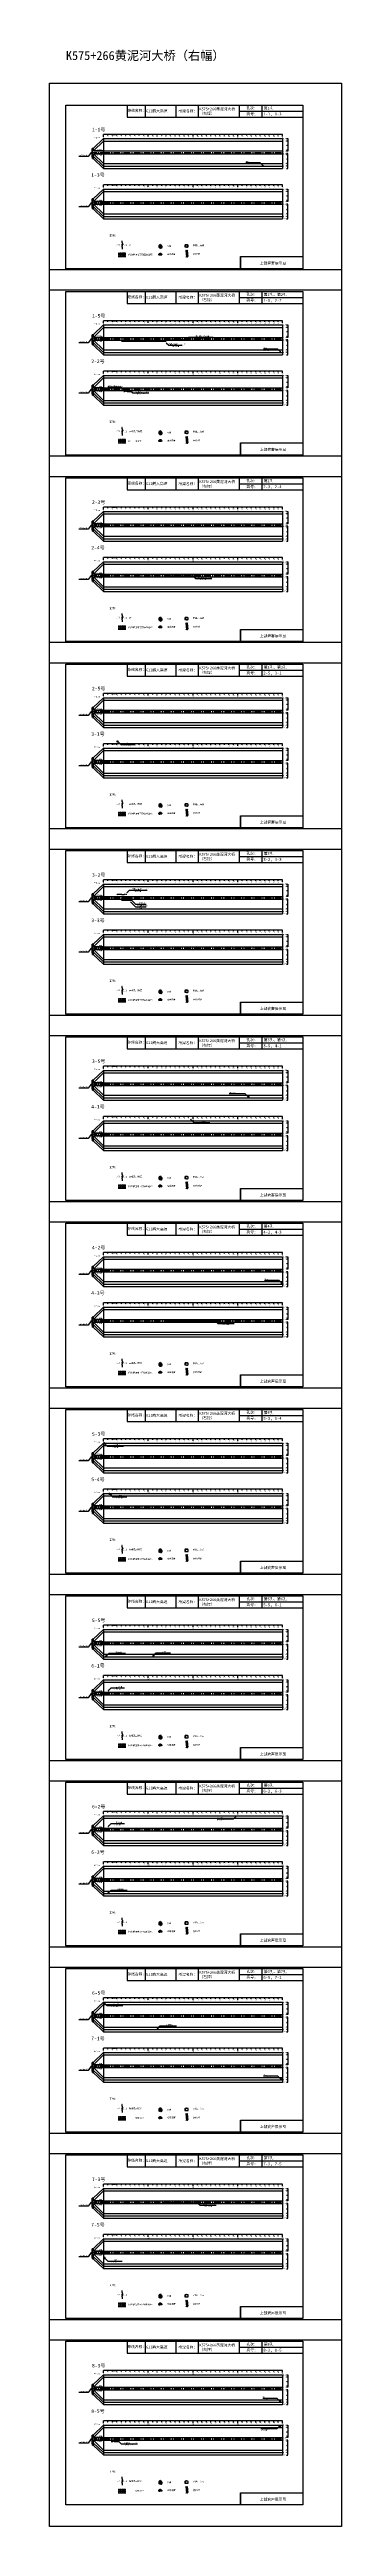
# Model space of a CAD drawing. Header units: millimetres. Extents: x -37 to 615, y -5493 to 23.
import ezdxf

# ---------------------------------------------------------------- set-up
doc = ezdxf.new("R2010")
doc.units = ezdxf.units.MM
for name, pattern in [('CENTER', [2, 1.25, -0.25, 0.25, -0.25]), ('CENTER2', [1.125, 0.75, -0.125, 0.125, -0.125]), ('DASHED', [0.75, 0.5, -0.25])]:
    doc.linetypes.add(name, pattern=pattern)
for name, color, linetype in [('加固措施', 7, 'Continuous'), ('图层1', 7, 'Continuous'), ('病害', 5, 'Continuous'), ('轮廓', 3, 'Continuous')]:
    doc.layers.add(name, color=color, linetype=linetype)
doc.layers.add('虚线', color=7, linetype='Continuous', lineweight=30)
doc.styles.get("Standard").update_dxf_attribs({"font": ''})
doc.styles.add('汉字', font='')
doc.styles.get('Standard').set_extended_font_data('SimSun')
doc.styles.get('汉字').set_extended_font_data('SimSun')
pattern_1 = [(0, (-2783.5002, -201.1734), (0.38480574, 0.76961148), [0, -0.76961148])]
pattern_2 = [(0, (-4794.9262, -487.88576), (0.38480574, 0.76961148), [0, -0.76961148])]
pattern_3 = [(0, (-2240.9707, -124.7498), (1.2467706, 1.2467706), [1.2467706, -1.2467706])]

# ---------------------------------------------------------------- blocks, each defined once
blk = doc.blocks.new('adfsd')
at = {"lineweight": -2, "ltscale": 0.5}
for p, q in [((1140.88, -3083.77), (1140.94, -3083.77)), ((1140.9, -3083.69), (1140.94, -3083.73)), ((1140.95, -3083.82), (1140.97, -3083.8)), ((1140.98, -3083.68), (1140.98, -3083.73)), ((1141.05, -3083.69), (1141.02, -3083.73)), ((1141.04, -3083.83), (1141.03, -3083.8)), ((1141.09, -3083.77), (1141.04, -3083.76))]:
    blk.add_line(p, q, dxfattribs=at)
blk.add_lwpolyline([(1141, -3083.68), (1140.97, -3083.68), (1140.93, -3083.69), (1140.9, -3083.69), (1140.88, -3083.73), (1140.88, -3083.77), (1140.88, -3083.82), (1140.9, -3083.82), (1140.99, -3083.83), (1141.04, -3083.83), (1141.08, -3083.82), (1141.09, -3083.81), (1141.09, -3083.77), (1141.09, -3083.74), (1141.08, -3083.71), (1141.05, -3083.69), (1141.03, -3083.69), (1141, -3083.68)], dxfattribs=at)
blk = doc.blocks.new('chi')
at = {"color": 0}
for p, q in [((1147.41, -3079.33), (1147.41, -3078.8)), ((1187.41, -3078.8), (1147.41, -3078.8)), ((1148.41, -3079.04), (1148.41, -3078.8)), ((1149.41, -3079.04), (1149.41, -3078.8)), ((1149.41, -3078.8), (1150.11, -3078.8)), ((1150.41, -3079.04), (1150.41, -3078.8)), ((1151.41, -3079.04), (1151.41, -3078.8)), ((1152.41, -3079.04), (1152.41, -3078.8)), ((1153.41, -3079.04), (1153.41, -3078.8)), ((1154.41, -3079.04), (1154.41, -3078.8)), ((1155.41, -3079.04), (1155.41, -3078.8)), ((1156.41, -3079.04), (1156.41, -3078.8)), ((1157.41, -3079.28), (1157.41, -3078.8)), ((1158.41, -3079.04), (1158.41, -3078.8)), ((1159.41, -3079.04), (1159.41, -3078.8)), ((1160.41, -3079.04), (1160.41, -3078.8)), ((1161.41, -3079.04), (1161.41, -3078.8)), ((1162.41, -3079.04), (1162.41, -3078.8)), ((1163.41, -3079.04), (1163.41, -3078.8)), ((1164.41, -3079.04), (1164.41, -3078.8)), ((1165.41, -3079.04), (1165.41, -3078.8)), ((1166.41, -3079.04), (1166.41, -3078.8)), ((1167.41, -3079.28), (1167.41, -3078.8)), ((1168.41, -3079.04), (1168.41, -3078.8)), ((1169.41, -3079.04), (1169.41, -3078.8)), ((1170.41, -3079.04), (1170.41, -3078.8)), ((1171.41, -3079.04), (1171.41, -3078.8)), ((1172.41, -3079.04), (1172.41, -3078.8)), ((1173.41, -3079.04), (1173.41, -3078.8)), ((1174.41, -3079.04), (1174.41, -3078.8)), ((1175.41, -3079.04), (1175.41, -3078.8)), ((1176.41, -3079.04), (1176.41, -3078.8)), ((1177.41, -3079.28), (1177.41, -3078.8)), ((1178.41, -3079.04), (1178.41, -3078.8)), ((1179.41, -3079.04), (1179.41, -3078.8)), ((1180.41, -3079.04), (1180.41, -3078.8)), ((1181.41, -3079.04), (1181.41, -3078.8)), ((1182.41, -3079.04), (1182.41, -3078.8)), ((1183.41, -3079.04), (1183.41, -3078.8)), ((1184.41, -3079.04), (1184.41, -3078.8)), ((1185.41, -3079.04), (1185.41, -3078.8)), ((1186.41, -3079.04), (1186.41, -3078.8)), ((1187.41, -3079.28), (1187.41, -3078.8))]:
    blk.add_line(p, q, dxfattribs=at)
for s, p in [('0', (1147.35, -3079.62)), ('1', (1148.34, -3079.37)), ('2', (1149.33, -3079.37)), ('3', (1150.32, -3079.37)), ('4', (1151.33, -3079.37)), ('5', (1152.31, -3079.37)), ('6', (1153.36, -3079.37)), ('7', (1154.37, -3079.37)), ('8', (1155.36, -3079.37)), ('9', (1156.36, -3079.37)), ('10', (1157.26, -3079.61)), ('11', (1158.24, -3079.37)), ('12', (1159.23, -3079.37)), ('13', (1160.23, -3079.37)), ('14', (1161.25, -3079.37)), ('15', (1162.23, -3079.37)), ('16', (1163.22, -3079.37)), ('17', (1164.22, -3079.37)), ('18', (1165.23, -3079.37)), ('19', (1166.24, -3079.37)), ('20', (1167.29, -3079.62)), ('21', (1168.24, -3079.37)), ('22', (1169.26, -3079.37)), ('23', (1170.25, -3079.37)), ('24', (1171.24, -3079.37)), ('25', (1172.27, -3079.37)), ('26', (1173.26, -3079.37)), ('27', (1174.26, -3079.37)), ('28', (1175.24, -3079.37)), ('29', (1176.24, -3079.37)), ('30', (1177.26, -3079.61)), ('31', (1178.26, -3079.37)), ('32', (1179.26, -3079.37)), ('33', (1180.24, -3079.37)), ('34', (1181.25, -3079.37)), ('35', (1182.27, -3079.37)), ('36', (1183.26, -3079.37)), ('37', (1184.27, -3079.37)), ('38', (1185.25, -3079.37)), ('39', (1186.24, -3079.37)), ('40', (1187.22, -3079.61))]:
    blk.add_text(s, height=0.25).set_placement(p)
blk = doc.blocks.new('kopp')
at = {"color": 0}
for p, q in [((1188.31, -3078.25), (1188.56, -3078.25)), ((1188.56, -3078.8), (1188.31, -3078.8)), ((1188.56, -3081.01), (1188.31, -3081.01)), ((1188.56, -3081.59), (1188.31, -3081.59)), ((1188.56, -3079.8), (1188.36, -3079.8)), ((1188.56, -3080.8), (1188.36, -3080.8)), ((1188.56, -3081.8), (1188.36, -3081.8)), ((1188.56, -3082.8), (1188.36, -3082.8)), ((1188.56, -3078.25), (1188.56, -3078.8)), ((1188.56, -3078.8), (1188.56, -3079.8)), ((1188.56, -3079.8), (1188.56, -3079.8)), ((1188.56, -3079.8), (1188.56, -3080.8)), ((1188.56, -3080.8), (1188.56, -3081.01)), ((1188.56, -3081.8), (1188.56, -3081.59)), ((1188.56, -3082.8), (1188.56, -3081.8)), ((1188.56, -3083.8), (1188.56, -3082.8)), ((1188.56, -3082.8), (1188.56, -3082.8)), ((1188.56, -3083.8), (1188.31, -3083.8)), ((1188.31, -3084.89), (1188.56, -3084.89)), ((1188.56, -3084.34), (1188.36, -3084.34)), ((1188.56, -3084.88), (1188.56, -3083.8))]:
    blk.add_line(p, q, dxfattribs=at)
for s, p in [('2.25', (1187.49, -3081.14)), ('2.25', (1187.53, -3081.71)), ('0.55', (1187.54, -3078.37)), ('0', (1188.09, -3078.89)), ('1', (1188.11, -3079.89)), ('1', (1188.11, -3082.96)), ('2', (1188.15, -3080.84)), ('2', (1188.15, -3082.01)), ('1.075', (1187.4, -3084.95)), ('0.55', (1187.56, -3084.47)), ('0', (1188.09, -3083.95))]:
    blk.add_text(s, height=0.25).set_placement(p)

msp = doc.modelspace()

# ---------------------------------------------------------------- hatches: boundary and pattern name
at = {"layer": '加固措施', "lineweight": -2}
h = msp.add_hatch(dxfattribs=at)
h.set_pattern_fill('DASH', color=256, scale=0.626645)
h.set_pattern_definition(pattern_3)
edge = h.paths.add_edge_path()
edge.add_spline(control_points=[(210.9, -410.1), (210.4, -410.6), (208, -412.6), (207.4, -420.1), (216.7, -418.8), (213.3, -413.7), (210.9, -410.1)], knot_values=[0, 0, 0, 0, 3.237042, 15.187225, 21.182779, 35.601669, 35.601669, 35.601669, 35.601669], degree=3, periodic=0)
h = msp.add_hatch(dxfattribs=at)
h.set_pattern_fill('DASH', color=256, scale=0.626645)
h.set_pattern_definition(pattern_3)
edge = h.paths.add_edge_path()
edge.add_spline(control_points=[(210.9, -410.1), (210.4, -410.6), (208, -412.6), (207.4, -420.1), (216.7, -418.8), (213.3, -413.7), (210.9, -410.1)], knot_values=[0, 0, 0, 0, 3.237042, 15.187225, 21.182779, 35.601669, 35.601669, 35.601669, 35.601669], degree=3, periodic=0)
h = msp.add_hatch(dxfattribs=at)
h.set_pattern_fill('DOTS', scale=0.696272)
h.set_pattern_definition(pattern_1)
edge = h.paths.add_edge_path()
edge.add_spline(control_points=[(210.2, -429.8), (209.2, -430.5), (207.7, -431.5), (207.5, -435.2), (211, -433.5), (215.7, -434.9), (212.2, -429.7), (210.3, -429.8), (210.2, -429.8)], knot_values=[0, 0, 0, 0, 5.205471, 7.397577, 12.944796, 16.169923, 23.88441, 24.400432, 24.400432, 24.400432, 24.400432], degree=3, periodic=0)
h = msp.add_hatch(dxfattribs=at)
h.set_pattern_fill('DOTS', scale=0.696272)
h.set_pattern_definition(pattern_1)
edge = h.paths.add_edge_path()
edge.add_spline(control_points=[(210.2, -429.8), (209.2, -430.5), (207.7, -431.5), (207.5, -435.2), (211, -433.5), (215.7, -434.9), (212.2, -429.7), (210.3, -429.8), (210.2, -429.8)], knot_values=[0, 0, 0, 0, 5.205471, 7.397577, 12.944796, 16.169923, 23.88441, 24.400432, 24.400432, 24.400432, 24.400432], degree=3, periodic=0)
h = msp.add_hatch(dxfattribs=at)
h.set_pattern_fill('DASH', color=256, scale=0.626645)
h.set_pattern_definition(pattern_3)
edge = h.paths.add_edge_path()
edge.add_spline(control_points=[(210.9, -825.1), (210.4, -825.6), (208, -827.6), (207.4, -835.1), (216.7, -833.8), (213.3, -828.7), (210.9, -825.1)], knot_values=[0, 0, 0, 0, 3.237042, 15.187225, 21.182779, 35.601669, 35.601669, 35.601669, 35.601669], degree=3, periodic=0)
h = msp.add_hatch(dxfattribs=at)
h.set_pattern_fill('DASH', color=256, scale=0.626645)
h.set_pattern_definition(pattern_3)
edge = h.paths.add_edge_path()
edge.add_spline(control_points=[(210.9, -825.1), (210.4, -825.6), (208, -827.6), (207.4, -835.1), (216.7, -833.8), (213.3, -828.7), (210.9, -825.1)], knot_values=[0, 0, 0, 0, 3.237042, 15.187225, 21.182779, 35.601669, 35.601669, 35.601669, 35.601669], degree=3, periodic=0)
h = msp.add_hatch(dxfattribs=at)
h.set_pattern_fill('DOTS', scale=0.696272)
h.set_pattern_definition(pattern_1)
edge = h.paths.add_edge_path()
edge.add_spline(control_points=[(210.2, -844.8), (209.2, -845.5), (207.7, -846.5), (207.5, -850.2), (211, -848.5), (215.7, -849.9), (212.2, -844.7), (210.3, -844.8), (210.2, -844.8)], knot_values=[0, 0, 0, 0, 5.205471, 7.397577, 12.944796, 16.169923, 23.88441, 24.400432, 24.400432, 24.400432, 24.400432], degree=3, periodic=0)
h = msp.add_hatch(dxfattribs=at)
h.set_pattern_fill('DOTS', scale=0.696272)
h.set_pattern_definition(pattern_1)
edge = h.paths.add_edge_path()
edge.add_spline(control_points=[(210.2, -844.8), (209.2, -845.5), (207.7, -846.5), (207.5, -850.2), (211, -848.5), (215.7, -849.9), (212.2, -844.7), (210.3, -844.8), (210.2, -844.8)], knot_values=[0, 0, 0, 0, 5.205471, 7.397577, 12.944796, 16.169923, 23.88441, 24.400432, 24.400432, 24.400432, 24.400432], degree=3, periodic=0)
h = msp.add_hatch(dxfattribs=at)
h.set_pattern_fill('DASH', color=256, scale=0.626645)
h.set_pattern_definition(pattern_3)
edge = h.paths.add_edge_path()
edge.add_spline(control_points=[(210.9, -1240.1), (210.4, -1240.6), (208, -1242.6), (207.4, -1250.1), (216.7, -1248.8), (213.3, -1243.7), (210.9, -1240.1)], knot_values=[0, 0, 0, 0, 3.237042, 15.187225, 21.182779, 35.601669, 35.601669, 35.601669, 35.601669], degree=3, periodic=0)
h = msp.add_hatch(dxfattribs=at)
h.set_pattern_fill('DASH', color=256, scale=0.626645)
h.set_pattern_definition(pattern_3)
edge = h.paths.add_edge_path()
edge.add_spline(control_points=[(210.9, -1240.1), (210.4, -1240.6), (208, -1242.6), (207.4, -1250.1), (216.7, -1248.8), (213.3, -1243.7), (210.9, -1240.1)], knot_values=[0, 0, 0, 0, 3.237042, 15.187225, 21.182779, 35.601669, 35.601669, 35.601669, 35.601669], degree=3, periodic=0)
h = msp.add_hatch(dxfattribs=at)
h.set_pattern_fill('DOTS', scale=0.696272)
h.set_pattern_definition(pattern_1)
edge = h.paths.add_edge_path()
edge.add_spline(control_points=[(210.2, -1259.8), (209.2, -1260.5), (207.7, -1261.5), (207.5, -1265.2), (211, -1263.5), (215.7, -1264.9), (212.2, -1259.7), (210.3, -1259.8), (210.2, -1259.8)], knot_values=[0, 0, 0, 0, 5.205471, 7.397577, 12.944796, 16.169923, 23.88441, 24.400432, 24.400432, 24.400432, 24.400432], degree=3, periodic=0)
h = msp.add_hatch(dxfattribs=at)
h.set_pattern_fill('DOTS', scale=0.696272)
h.set_pattern_definition(pattern_1)
edge = h.paths.add_edge_path()
edge.add_spline(control_points=[(210.2, -1259.8), (209.2, -1260.5), (207.7, -1261.5), (207.5, -1265.2), (211, -1263.5), (215.7, -1264.9), (212.2, -1259.7), (210.3, -1259.8), (210.2, -1259.8)], knot_values=[0, 0, 0, 0, 5.205471, 7.397577, 12.944796, 16.169923, 23.88441, 24.400432, 24.400432, 24.400432, 24.400432], degree=3, periodic=0)
h = msp.add_hatch(dxfattribs=at)
h.set_pattern_fill('DASH', color=256, scale=0.626645)
h.set_pattern_definition(pattern_3)
edge = h.paths.add_edge_path()
edge.add_spline(control_points=[(210.9, -1655.1), (210.4, -1655.6), (208, -1657.6), (207.4, -1665.1), (216.7, -1663.8), (213.3, -1658.7), (210.9, -1655.1)], knot_values=[0, 0, 0, 0, 3.237042, 15.187225, 21.182779, 35.601669, 35.601669, 35.601669, 35.601669], degree=3, periodic=0)
h = msp.add_hatch(dxfattribs=at)
h.set_pattern_fill('DASH', color=256, scale=0.626645)
h.set_pattern_definition(pattern_3)
edge = h.paths.add_edge_path()
edge.add_spline(control_points=[(210.9, -1655.1), (210.4, -1655.6), (208, -1657.6), (207.4, -1665.1), (216.7, -1663.8), (213.3, -1658.7), (210.9, -1655.1)], knot_values=[0, 0, 0, 0, 3.237042, 15.187225, 21.182779, 35.601669, 35.601669, 35.601669, 35.601669], degree=3, periodic=0)
h = msp.add_hatch(dxfattribs=at)
h.set_pattern_fill('DOTS', scale=0.696272)
h.set_pattern_definition(pattern_1)
edge = h.paths.add_edge_path()
edge.add_spline(control_points=[(210.2, -1674.8), (209.2, -1675.5), (207.7, -1676.5), (207.5, -1680.2), (211, -1678.5), (215.7, -1679.9), (212.2, -1674.7), (210.3, -1674.8), (210.2, -1674.8)], knot_values=[0, 0, 0, 0, 5.205471, 7.397577, 12.944796, 16.169923, 23.88441, 24.400432, 24.400432, 24.400432, 24.400432], degree=3, periodic=0)
h = msp.add_hatch(dxfattribs=at)
h.set_pattern_fill('DOTS', scale=0.696272)
h.set_pattern_definition(pattern_1)
edge = h.paths.add_edge_path()
edge.add_spline(control_points=[(210.2, -1674.8), (209.2, -1675.5), (207.7, -1676.5), (207.5, -1680.2), (211, -1678.5), (215.7, -1679.9), (212.2, -1674.7), (210.3, -1674.8), (210.2, -1674.8)], knot_values=[0, 0, 0, 0, 5.205471, 7.397577, 12.944796, 16.169923, 23.88441, 24.400432, 24.400432, 24.400432, 24.400432], degree=3, periodic=0)
h = msp.add_hatch(dxfattribs=at)
h.set_pattern_fill('DASH', color=256, scale=0.626645)
h.set_pattern_definition(pattern_3)
edge = h.paths.add_edge_path()
edge.add_spline(control_points=[(210.9, -2070.1), (210.4, -2070.6), (208, -2072.6), (207.4, -2080.1), (216.7, -2078.8), (213.3, -2073.7), (210.9, -2070.1)], knot_values=[0, 0, 0, 0, 3.237042, 15.187225, 21.182779, 35.601669, 35.601669, 35.601669, 35.601669], degree=3, periodic=0)
h = msp.add_hatch(dxfattribs=at)
h.set_pattern_fill('DASH', color=256, scale=0.626645)
h.set_pattern_definition(pattern_3)
edge = h.paths.add_edge_path()
edge.add_spline(control_points=[(210.9, -2070.1), (210.4, -2070.6), (208, -2072.6), (207.4, -2080.1), (216.7, -2078.8), (213.3, -2073.7), (210.9, -2070.1)], knot_values=[0, 0, 0, 0, 3.237042, 15.187225, 21.182779, 35.601669, 35.601669, 35.601669, 35.601669], degree=3, periodic=0)
h = msp.add_hatch(dxfattribs=at)
h.set_pattern_fill('DOTS', scale=0.696272)
h.set_pattern_definition(pattern_1)
edge = h.paths.add_edge_path()
edge.add_spline(control_points=[(210.2, -2089.8), (209.2, -2090.5), (207.7, -2091.5), (207.5, -2095.2), (211, -2093.5), (215.7, -2094.9), (212.2, -2089.7), (210.3, -2089.8), (210.2, -2089.8)], knot_values=[0, 0, 0, 0, 5.205471, 7.397577, 12.944796, 16.169923, 23.88441, 24.400432, 24.400432, 24.400432, 24.400432], degree=3, periodic=0)
h = msp.add_hatch(dxfattribs=at)
h.set_pattern_fill('DOTS', scale=0.696272)
h.set_pattern_definition(pattern_1)
edge = h.paths.add_edge_path()
edge.add_spline(control_points=[(210.2, -2089.8), (209.2, -2090.5), (207.7, -2091.5), (207.5, -2095.2), (211, -2093.5), (215.7, -2094.9), (212.2, -2089.7), (210.3, -2089.8), (210.2, -2089.8)], knot_values=[0, 0, 0, 0, 5.205471, 7.397577, 12.944796, 16.169923, 23.88441, 24.400432, 24.400432, 24.400432, 24.400432], degree=3, periodic=0)
h = msp.add_hatch(dxfattribs=at)
h.set_pattern_fill('DASH', color=256, scale=0.626645)
h.set_pattern_definition(pattern_3)
edge = h.paths.add_edge_path()
edge.add_spline(control_points=[(210.9, -2485.1), (210.4, -2485.6), (208, -2487.6), (207.4, -2495.1), (216.7, -2493.8), (213.3, -2488.7), (210.9, -2485.1)], knot_values=[0, 0, 0, 0, 3.237042, 15.187225, 21.182779, 35.601669, 35.601669, 35.601669, 35.601669], degree=3, periodic=0)
h = msp.add_hatch(dxfattribs=at)
h.set_pattern_fill('DASH', color=256, scale=0.626645)
h.set_pattern_definition(pattern_3)
edge = h.paths.add_edge_path()
edge.add_spline(control_points=[(210.9, -2485.1), (210.4, -2485.6), (208, -2487.6), (207.4, -2495.1), (216.7, -2493.8), (213.3, -2488.7), (210.9, -2485.1)], knot_values=[0, 0, 0, 0, 3.237042, 15.187225, 21.182779, 35.601669, 35.601669, 35.601669, 35.601669], degree=3, periodic=0)
h = msp.add_hatch(dxfattribs=at)
h.set_pattern_fill('DOTS', scale=0.696272)
h.set_pattern_definition(pattern_1)
edge = h.paths.add_edge_path()
edge.add_spline(control_points=[(210.2, -2504.8), (209.2, -2505.5), (207.7, -2506.5), (207.5, -2510.2), (211, -2508.5), (215.7, -2509.9), (212.2, -2504.7), (210.3, -2504.8), (210.2, -2504.8)], knot_values=[0, 0, 0, 0, 5.205471, 7.397577, 12.944796, 16.169923, 23.88441, 24.400432, 24.400432, 24.400432, 24.400432], degree=3, periodic=0)
h = msp.add_hatch(dxfattribs=at)
h.set_pattern_fill('DOTS', scale=0.696272)
h.set_pattern_definition(pattern_1)
edge = h.paths.add_edge_path()
edge.add_spline(control_points=[(210.2, -2504.8), (209.2, -2505.5), (207.7, -2506.5), (207.5, -2510.2), (211, -2508.5), (215.7, -2509.9), (212.2, -2504.7), (210.3, -2504.8), (210.2, -2504.8)], knot_values=[0, 0, 0, 0, 5.205471, 7.397577, 12.944796, 16.169923, 23.88441, 24.400432, 24.400432, 24.400432, 24.400432], degree=3, periodic=0)
h = msp.add_hatch(dxfattribs=at)
h.set_pattern_fill('DASH', color=256, scale=0.626645)
h.set_pattern_definition(pattern_3)
edge = h.paths.add_edge_path()
edge.add_spline(control_points=[(210.9, -2900.1), (210.4, -2900.6), (208, -2902.6), (207.4, -2910.1), (216.7, -2908.8), (213.3, -2903.7), (210.9, -2900.1)], knot_values=[0, 0, 0, 0, 3.237042, 15.187225, 21.182779, 35.601669, 35.601669, 35.601669, 35.601669], degree=3, periodic=0)
h = msp.add_hatch(dxfattribs=at)
h.set_pattern_fill('DASH', color=256, scale=0.626645)
h.set_pattern_definition(pattern_3)
edge = h.paths.add_edge_path()
edge.add_spline(control_points=[(210.9, -2900.1), (210.4, -2900.6), (208, -2902.6), (207.4, -2910.1), (216.7, -2908.8), (213.3, -2903.7), (210.9, -2900.1)], knot_values=[0, 0, 0, 0, 3.237042, 15.187225, 21.182779, 35.601669, 35.601669, 35.601669, 35.601669], degree=3, periodic=0)
h = msp.add_hatch(dxfattribs=at)
h.set_pattern_fill('DOTS', scale=0.696272)
h.set_pattern_definition(pattern_1)
edge = h.paths.add_edge_path()
edge.add_spline(control_points=[(210.2, -2919.8), (209.2, -2920.5), (207.7, -2921.5), (207.5, -2925.2), (211, -2923.5), (215.7, -2924.9), (212.2, -2919.7), (210.3, -2919.8), (210.2, -2919.8)], knot_values=[0, 0, 0, 0, 5.205471, 7.397577, 12.944796, 16.169923, 23.88441, 24.400432, 24.400432, 24.400432, 24.400432], degree=3, periodic=0)
h = msp.add_hatch(dxfattribs=at)
h.set_pattern_fill('DOTS', scale=0.696272)
h.set_pattern_definition(pattern_1)
edge = h.paths.add_edge_path()
edge.add_spline(control_points=[(210.2, -2919.8), (209.2, -2920.5), (207.7, -2921.5), (207.5, -2925.2), (211, -2923.5), (215.7, -2924.9), (212.2, -2919.7), (210.3, -2919.8), (210.2, -2919.8)], knot_values=[0, 0, 0, 0, 5.205471, 7.397577, 12.944796, 16.169923, 23.88441, 24.400432, 24.400432, 24.400432, 24.400432], degree=3, periodic=0)
h = msp.add_hatch(dxfattribs=at)
h.set_pattern_fill('DASH', color=256, scale=0.626645)
h.set_pattern_definition(pattern_3)
edge = h.paths.add_edge_path()
edge.add_spline(control_points=[(210.9, -3315.1), (210.4, -3315.6), (208, -3317.6), (207.4, -3325.1), (216.7, -3323.8), (213.3, -3318.7), (210.9, -3315.1)], knot_values=[0, 0, 0, 0, 3.237042, 15.187225, 21.182779, 35.601669, 35.601669, 35.601669, 35.601669], degree=3, periodic=0)
h = msp.add_hatch(dxfattribs=at)
h.set_pattern_fill('DASH', color=256, scale=0.626645)
h.set_pattern_definition(pattern_3)
edge = h.paths.add_edge_path()
edge.add_spline(control_points=[(210.9, -3315.1), (210.4, -3315.6), (208, -3317.6), (207.4, -3325.1), (216.7, -3323.8), (213.3, -3318.7), (210.9, -3315.1)], knot_values=[0, 0, 0, 0, 3.237042, 15.187225, 21.182779, 35.601669, 35.601669, 35.601669, 35.601669], degree=3, periodic=0)
h = msp.add_hatch(dxfattribs=at)
h.set_pattern_fill('DOTS', scale=0.696272)
h.set_pattern_definition(pattern_1)
edge = h.paths.add_edge_path()
edge.add_spline(control_points=[(210.2, -3334.8), (209.2, -3335.5), (207.7, -3336.5), (207.5, -3340.2), (211, -3338.5), (215.7, -3339.9), (212.2, -3334.7), (210.3, -3334.8), (210.2, -3334.8)], knot_values=[0, 0, 0, 0, 5.205471, 7.397577, 12.944796, 16.169923, 23.88441, 24.400432, 24.400432, 24.400432, 24.400432], degree=3, periodic=0)
h = msp.add_hatch(dxfattribs=at)
h.set_pattern_fill('DOTS', scale=0.696272)
h.set_pattern_definition(pattern_1)
edge = h.paths.add_edge_path()
edge.add_spline(control_points=[(210.2, -3334.8), (209.2, -3335.5), (207.7, -3336.5), (207.5, -3340.2), (211, -3338.5), (215.7, -3339.9), (212.2, -3334.7), (210.3, -3334.8), (210.2, -3334.8)], knot_values=[0, 0, 0, 0, 5.205471, 7.397577, 12.944796, 16.169923, 23.88441, 24.400432, 24.400432, 24.400432, 24.400432], degree=3, periodic=0)
h = msp.add_hatch(dxfattribs=at)
h.set_pattern_fill('DASH', color=256, scale=0.626645)
h.set_pattern_definition(pattern_3)
edge = h.paths.add_edge_path()
edge.add_spline(control_points=[(210.9, -3730.1), (210.4, -3730.6), (208, -3732.6), (207.4, -3740.1), (216.7, -3738.8), (213.3, -3733.7), (210.9, -3730.1)], knot_values=[0, 0, 0, 0, 3.237042, 15.187225, 21.182779, 35.601669, 35.601669, 35.601669, 35.601669], degree=3, periodic=0)
h = msp.add_hatch(dxfattribs=at)
h.set_pattern_fill('DASH', color=256, scale=0.626645)
h.set_pattern_definition(pattern_3)
edge = h.paths.add_edge_path()
edge.add_spline(control_points=[(210.9, -3730.1), (210.4, -3730.6), (208, -3732.6), (207.4, -3740.1), (216.7, -3738.8), (213.3, -3733.7), (210.9, -3730.1)], knot_values=[0, 0, 0, 0, 3.237042, 15.187225, 21.182779, 35.601669, 35.601669, 35.601669, 35.601669], degree=3, periodic=0)
h = msp.add_hatch(dxfattribs=at)
h.set_pattern_fill('DOTS', scale=0.696272)
h.set_pattern_definition(pattern_1)
edge = h.paths.add_edge_path()
edge.add_spline(control_points=[(210.2, -3749.8), (209.2, -3750.5), (207.7, -3751.5), (207.5, -3755.2), (211, -3753.5), (215.7, -3754.9), (212.2, -3749.7), (210.3, -3749.8), (210.2, -3749.8)], knot_values=[0, 0, 0, 0, 5.205471, 7.397577, 12.944796, 16.169923, 23.88441, 24.400432, 24.400432, 24.400432, 24.400432], degree=3, periodic=0)
h = msp.add_hatch(dxfattribs=at)
h.set_pattern_fill('DOTS', scale=0.696272)
h.set_pattern_definition(pattern_1)
edge = h.paths.add_edge_path()
edge.add_spline(control_points=[(210.2, -3749.8), (209.2, -3750.5), (207.7, -3751.5), (207.5, -3755.2), (211, -3753.5), (215.7, -3754.9), (212.2, -3749.7), (210.3, -3749.8), (210.2, -3749.8)], knot_values=[0, 0, 0, 0, 5.205471, 7.397577, 12.944796, 16.169923, 23.88441, 24.400432, 24.400432, 24.400432, 24.400432], degree=3, periodic=0)
h = msp.add_hatch(dxfattribs=at)
h.set_pattern_fill('DASH', color=256, scale=0.626645)
h.set_pattern_definition(pattern_3)
edge = h.paths.add_edge_path()
edge.add_spline(control_points=[(210.9, -4145.1), (210.4, -4145.6), (208, -4147.6), (207.4, -4155.1), (216.7, -4153.8), (213.3, -4148.7), (210.9, -4145.1)], knot_values=[0, 0, 0, 0, 3.237042, 15.187225, 21.182779, 35.601669, 35.601669, 35.601669, 35.601669], degree=3, periodic=0)
h = msp.add_hatch(dxfattribs=at)
h.set_pattern_fill('DASH', color=256, scale=0.626645)
h.set_pattern_definition(pattern_3)
edge = h.paths.add_edge_path()
edge.add_spline(control_points=[(210.9, -4145.1), (210.4, -4145.6), (208, -4147.6), (207.4, -4155.1), (216.7, -4153.8), (213.3, -4148.7), (210.9, -4145.1)], knot_values=[0, 0, 0, 0, 3.237042, 15.187225, 21.182779, 35.601669, 35.601669, 35.601669, 35.601669], degree=3, periodic=0)
h = msp.add_hatch(dxfattribs=at)
h.set_pattern_fill('DOTS', scale=0.696272)
h.set_pattern_definition(pattern_1)
edge = h.paths.add_edge_path()
edge.add_spline(control_points=[(210.2, -4164.8), (209.2, -4165.5), (207.7, -4166.5), (207.5, -4170.2), (211, -4168.5), (215.7, -4169.9), (212.2, -4164.7), (210.3, -4164.8), (210.2, -4164.8)], knot_values=[0, 0, 0, 0, 5.205471, 7.397577, 12.944796, 16.169923, 23.88441, 24.400432, 24.400432, 24.400432, 24.400432], degree=3, periodic=0)
h = msp.add_hatch(dxfattribs=at)
h.set_pattern_fill('DOTS', scale=0.696272)
h.set_pattern_definition(pattern_1)
edge = h.paths.add_edge_path()
edge.add_spline(control_points=[(210.2, -4164.8), (209.2, -4165.5), (207.7, -4166.5), (207.5, -4170.2), (211, -4168.5), (215.7, -4169.9), (212.2, -4164.7), (210.3, -4164.8), (210.2, -4164.8)], knot_values=[0, 0, 0, 0, 5.205471, 7.397577, 12.944796, 16.169923, 23.88441, 24.400432, 24.400432, 24.400432, 24.400432], degree=3, periodic=0)
h = msp.add_hatch(dxfattribs=at)
h.set_pattern_fill('DASH', color=256, scale=0.626645)
h.set_pattern_definition(pattern_3)
edge = h.paths.add_edge_path()
edge.add_spline(control_points=[(210.9, -4560.1), (210.4, -4560.6), (208, -4562.6), (207.4, -4570.1), (216.7, -4568.8), (213.3, -4563.7), (210.9, -4560.1)], knot_values=[0, 0, 0, 0, 3.237042, 15.187225, 21.182779, 35.601669, 35.601669, 35.601669, 35.601669], degree=3, periodic=0)
h = msp.add_hatch(dxfattribs=at)
h.set_pattern_fill('DASH', color=256, scale=0.626645)
h.set_pattern_definition(pattern_3)
edge = h.paths.add_edge_path()
edge.add_spline(control_points=[(210.9, -4560.1), (210.4, -4560.6), (208, -4562.6), (207.4, -4570.1), (216.7, -4568.8), (213.3, -4563.7), (210.9, -4560.1)], knot_values=[0, 0, 0, 0, 3.237042, 15.187225, 21.182779, 35.601669, 35.601669, 35.601669, 35.601669], degree=3, periodic=0)
h = msp.add_hatch(dxfattribs=at)
h.set_pattern_fill('DOTS', scale=0.696272)
h.set_pattern_definition(pattern_1)
edge = h.paths.add_edge_path()
edge.add_spline(control_points=[(210.2, -4579.8), (209.2, -4580.5), (207.7, -4581.5), (207.5, -4585.2), (211, -4583.5), (215.7, -4584.9), (212.2, -4579.7), (210.3, -4579.8), (210.2, -4579.8)], knot_values=[0, 0, 0, 0, 5.205471, 7.397577, 12.944796, 16.169923, 23.88441, 24.400432, 24.400432, 24.400432, 24.400432], degree=3, periodic=0)
h = msp.add_hatch(dxfattribs=at)
h.set_pattern_fill('DOTS', scale=0.696272)
h.set_pattern_definition(pattern_1)
edge = h.paths.add_edge_path()
edge.add_spline(control_points=[(210.2, -4579.8), (209.2, -4580.5), (207.7, -4581.5), (207.5, -4585.2), (211, -4583.5), (215.7, -4584.9), (212.2, -4579.7), (210.3, -4579.8), (210.2, -4579.8)], knot_values=[0, 0, 0, 0, 5.205471, 7.397577, 12.944796, 16.169923, 23.88441, 24.400432, 24.400432, 24.400432, 24.400432], degree=3, periodic=0)
h = msp.add_hatch(dxfattribs=at)
h.set_pattern_fill('DASH', color=256, scale=0.626645)
h.set_pattern_definition(pattern_3)
edge = h.paths.add_edge_path()
edge.add_spline(control_points=[(210.9, -4975.1), (210.4, -4975.6), (208, -4977.6), (207.4, -4985.1), (216.7, -4983.8), (213.3, -4978.7), (210.9, -4975.1)], knot_values=[0, 0, 0, 0, 3.237042, 15.187225, 21.182779, 35.601669, 35.601669, 35.601669, 35.601669], degree=3, periodic=0)
h = msp.add_hatch(dxfattribs=at)
h.set_pattern_fill('DASH', color=256, scale=0.626645)
h.set_pattern_definition(pattern_3)
edge = h.paths.add_edge_path()
edge.add_spline(control_points=[(210.9, -4975.1), (210.4, -4975.6), (208, -4977.6), (207.4, -4985.1), (216.7, -4983.8), (213.3, -4978.7), (210.9, -4975.1)], knot_values=[0, 0, 0, 0, 3.237042, 15.187225, 21.182779, 35.601669, 35.601669, 35.601669, 35.601669], degree=3, periodic=0)
h = msp.add_hatch(dxfattribs=at)
h.set_pattern_fill('DOTS', scale=0.696272)
h.set_pattern_definition(pattern_1)
edge = h.paths.add_edge_path()
edge.add_spline(control_points=[(210.2, -4994.8), (209.2, -4995.5), (207.7, -4996.5), (207.5, -5000.2), (211, -4998.5), (215.7, -4999.9), (212.2, -4994.7), (210.3, -4994.8), (210.2, -4994.8)], knot_values=[0, 0, 0, 0, 5.205471, 7.397577, 12.944796, 16.169923, 23.88441, 24.400432, 24.400432, 24.400432, 24.400432], degree=3, periodic=0)
h = msp.add_hatch(dxfattribs=at)
h.set_pattern_fill('DOTS', scale=0.696272)
h.set_pattern_definition(pattern_1)
edge = h.paths.add_edge_path()
edge.add_spline(control_points=[(210.2, -4994.8), (209.2, -4995.5), (207.7, -4996.5), (207.5, -5000.2), (211, -4998.5), (215.7, -4999.9), (212.2, -4994.7), (210.3, -4994.8), (210.2, -4994.8)], knot_values=[0, 0, 0, 0, 5.205471, 7.397577, 12.944796, 16.169923, 23.88441, 24.400432, 24.400432, 24.400432, 24.400432], degree=3, periodic=0)
h = msp.add_hatch(dxfattribs=at)
h.set_pattern_fill('DASH', color=256, scale=0.626645)
h.set_pattern_definition(pattern_3)
edge = h.paths.add_edge_path()
edge.add_spline(control_points=[(210.9, -5390.1), (210.4, -5390.6), (208, -5392.6), (207.4, -5400.1), (216.7, -5398.8), (213.3, -5393.7), (210.9, -5390.1)], knot_values=[0, 0, 0, 0, 3.237042, 15.187225, 21.182779, 35.601669, 35.601669, 35.601669, 35.601669], degree=3, periodic=0)
h = msp.add_hatch(dxfattribs=at)
h.set_pattern_fill('DASH', color=256, scale=0.626645)
h.set_pattern_definition(pattern_3)
edge = h.paths.add_edge_path()
edge.add_spline(control_points=[(210.9, -5390.1), (210.4, -5390.6), (208, -5392.6), (207.4, -5400.1), (216.7, -5398.8), (213.3, -5393.7), (210.9, -5390.1)], knot_values=[0, 0, 0, 0, 3.237042, 15.187225, 21.182779, 35.601669, 35.601669, 35.601669, 35.601669], degree=3, periodic=0)
h = msp.add_hatch(dxfattribs=at)
h.set_pattern_fill('DOTS', scale=0.696272)
h.set_pattern_definition(pattern_1)
edge = h.paths.add_edge_path()
edge.add_spline(control_points=[(210.2, -5409.8), (209.2, -5410.5), (207.7, -5411.5), (207.5, -5415.2), (211, -5413.5), (215.7, -5414.9), (212.2, -5409.7), (210.3, -5409.8), (210.2, -5409.8)], knot_values=[0, 0, 0, 0, 5.205471, 7.397577, 12.944796, 16.169923, 23.88441, 24.400432, 24.400432, 24.400432, 24.400432], degree=3, periodic=0)
h = msp.add_hatch(dxfattribs=at)
h.set_pattern_fill('DOTS', scale=0.696272)
h.set_pattern_definition(pattern_1)
edge = h.paths.add_edge_path()
edge.add_spline(control_points=[(210.2, -5409.8), (209.2, -5410.5), (207.7, -5411.5), (207.5, -5415.2), (211, -5413.5), (215.7, -5414.9), (212.2, -5409.7), (210.3, -5409.8), (210.2, -5409.8)], knot_values=[0, 0, 0, 0, 5.205471, 7.397577, 12.944796, 16.169923, 23.88441, 24.400432, 24.400432, 24.400432, 24.400432], degree=3, periodic=0)
at = {"layer": '病害', "lineweight": -2}
h = msp.add_hatch(dxfattribs=at)
h.set_pattern_fill('DOTS', color=4, scale=0.696272, style=0)
h.set_pattern_definition(pattern_2)
edge = h.paths.add_edge_path()
edge.add_spline(control_points=[(210.2, -429.8), (209.2, -430.5), (207.7, -431.5), (207.5, -435.2), (211, -433.5), (215.7, -434.9), (212.2, -429.7), (210.3, -429.8), (210.2, -429.8)], knot_values=[0, 0, 0, 0, 1.041094, 1.479515, 2.588959, 3.233985, 4.776882, 4.880086, 4.880086, 4.880086, 4.880086], degree=3, periodic=0)
h = msp.add_hatch(dxfattribs=at)
h.set_pattern_fill('DOTS', color=4, scale=0.696272, style=0)
h.set_pattern_definition(pattern_2)
edge = h.paths.add_edge_path()
edge.add_spline(control_points=[(210.2, -429.8), (209.2, -430.5), (207.7, -431.5), (207.5, -435.2), (211, -433.5), (215.7, -434.9), (212.2, -429.7), (210.3, -429.8), (210.2, -429.8)], knot_values=[0, 0, 0, 0, 1.041094, 1.479515, 2.588959, 3.233985, 4.776882, 4.880086, 4.880086, 4.880086, 4.880086], degree=3, periodic=0)
h = msp.add_hatch(dxfattribs=at)
h.set_pattern_fill('DOTS', color=4, scale=0.696272, style=0)
h.set_pattern_definition(pattern_2)
edge = h.paths.add_edge_path()
edge.add_spline(control_points=[(210.2, -844.8), (209.2, -845.5), (207.7, -846.5), (207.5, -850.2), (211, -848.5), (215.7, -849.9), (212.2, -844.7), (210.3, -844.8), (210.2, -844.8)], knot_values=[0, 0, 0, 0, 1.041094, 1.479515, 2.588959, 3.233985, 4.776882, 4.880086, 4.880086, 4.880086, 4.880086], degree=3, periodic=0)
h = msp.add_hatch(dxfattribs=at)
h.set_pattern_fill('DOTS', color=4, scale=0.696272, style=0)
h.set_pattern_definition(pattern_2)
edge = h.paths.add_edge_path()
edge.add_spline(control_points=[(210.2, -844.8), (209.2, -845.5), (207.7, -846.5), (207.5, -850.2), (211, -848.5), (215.7, -849.9), (212.2, -844.7), (210.3, -844.8), (210.2, -844.8)], knot_values=[0, 0, 0, 0, 1.041094, 1.479515, 2.588959, 3.233985, 4.776882, 4.880086, 4.880086, 4.880086, 4.880086], degree=3, periodic=0)
h = msp.add_hatch(dxfattribs=at)
h.set_pattern_fill('DOTS', color=4, scale=0.696272, style=0)
h.set_pattern_definition(pattern_2)
edge = h.paths.add_edge_path()
edge.add_spline(control_points=[(210.2, -1259.8), (209.2, -1260.5), (207.7, -1261.5), (207.5, -1265.2), (211, -1263.5), (215.7, -1264.9), (212.2, -1259.7), (210.3, -1259.8), (210.2, -1259.8)], knot_values=[0, 0, 0, 0, 1.041094, 1.479515, 2.588959, 3.233985, 4.776882, 4.880086, 4.880086, 4.880086, 4.880086], degree=3, periodic=0)
h = msp.add_hatch(dxfattribs=at)
h.set_pattern_fill('DOTS', color=4, scale=0.696272, style=0)
h.set_pattern_definition(pattern_2)
edge = h.paths.add_edge_path()
edge.add_spline(control_points=[(210.2, -1259.8), (209.2, -1260.5), (207.7, -1261.5), (207.5, -1265.2), (211, -1263.5), (215.7, -1264.9), (212.2, -1259.7), (210.3, -1259.8), (210.2, -1259.8)], knot_values=[0, 0, 0, 0, 1.041094, 1.479515, 2.588959, 3.233985, 4.776882, 4.880086, 4.880086, 4.880086, 4.880086], degree=3, periodic=0)
h = msp.add_hatch(dxfattribs=at)
h.set_pattern_fill('DOTS', color=4, scale=0.696272, style=0)
h.set_pattern_definition(pattern_2)
edge = h.paths.add_edge_path()
edge.add_spline(control_points=[(210.2, -1674.8), (209.2, -1675.5), (207.7, -1676.5), (207.5, -1680.2), (211, -1678.5), (215.7, -1679.9), (212.2, -1674.7), (210.3, -1674.8), (210.2, -1674.8)], knot_values=[0, 0, 0, 0, 1.041094, 1.479515, 2.588959, 3.233985, 4.776882, 4.880086, 4.880086, 4.880086, 4.880086], degree=3, periodic=0)
h = msp.add_hatch(dxfattribs=at)
h.set_pattern_fill('DOTS', color=4, scale=0.696272, style=0)
h.set_pattern_definition(pattern_2)
edge = h.paths.add_edge_path()
edge.add_spline(control_points=[(210.2, -1674.8), (209.2, -1675.5), (207.7, -1676.5), (207.5, -1680.2), (211, -1678.5), (215.7, -1679.9), (212.2, -1674.7), (210.3, -1674.8), (210.2, -1674.8)], knot_values=[0, 0, 0, 0, 1.041094, 1.479515, 2.588959, 3.233985, 4.776882, 4.880086, 4.880086, 4.880086, 4.880086], degree=3, periodic=0)
h = msp.add_hatch(dxfattribs=at)
h.set_pattern_fill('DOTS', color=4, scale=0.696272, style=0)
h.set_pattern_definition(pattern_2)
edge = h.paths.add_edge_path()
edge.add_spline(control_points=[(210.2, -2089.8), (209.2, -2090.5), (207.7, -2091.5), (207.5, -2095.2), (211, -2093.5), (215.7, -2094.9), (212.2, -2089.7), (210.3, -2089.8), (210.2, -2089.8)], knot_values=[0, 0, 0, 0, 1.041094, 1.479515, 2.588959, 3.233985, 4.776882, 4.880086, 4.880086, 4.880086, 4.880086], degree=3, periodic=0)
h = msp.add_hatch(dxfattribs=at)
h.set_pattern_fill('DOTS', color=4, scale=0.696272, style=0)
h.set_pattern_definition(pattern_2)
edge = h.paths.add_edge_path()
edge.add_spline(control_points=[(210.2, -2089.8), (209.2, -2090.5), (207.7, -2091.5), (207.5, -2095.2), (211, -2093.5), (215.7, -2094.9), (212.2, -2089.7), (210.3, -2089.8), (210.2, -2089.8)], knot_values=[0, 0, 0, 0, 1.041094, 1.479515, 2.588959, 3.233985, 4.776882, 4.880086, 4.880086, 4.880086, 4.880086], degree=3, periodic=0)
h = msp.add_hatch(dxfattribs=at)
h.set_pattern_fill('DOTS', color=4, scale=0.696272, style=0)
h.set_pattern_definition(pattern_2)
edge = h.paths.add_edge_path()
edge.add_spline(control_points=[(210.2, -2504.8), (209.2, -2505.5), (207.7, -2506.5), (207.5, -2510.2), (211, -2508.5), (215.7, -2509.9), (212.2, -2504.7), (210.3, -2504.8), (210.2, -2504.8)], knot_values=[0, 0, 0, 0, 1.041094, 1.479515, 2.588959, 3.233985, 4.776882, 4.880086, 4.880086, 4.880086, 4.880086], degree=3, periodic=0)
h = msp.add_hatch(dxfattribs=at)
h.set_pattern_fill('DOTS', color=4, scale=0.696272, style=0)
h.set_pattern_definition(pattern_2)
edge = h.paths.add_edge_path()
edge.add_spline(control_points=[(210.2, -2504.8), (209.2, -2505.5), (207.7, -2506.5), (207.5, -2510.2), (211, -2508.5), (215.7, -2509.9), (212.2, -2504.7), (210.3, -2504.8), (210.2, -2504.8)], knot_values=[0, 0, 0, 0, 1.041094, 1.479515, 2.588959, 3.233985, 4.776882, 4.880086, 4.880086, 4.880086, 4.880086], degree=3, periodic=0)
h = msp.add_hatch(dxfattribs=at)
h.set_pattern_fill('DOTS', color=4, scale=0.696272, style=0)
h.set_pattern_definition(pattern_2)
edge = h.paths.add_edge_path()
edge.add_spline(control_points=[(210.2, -2919.8), (209.2, -2920.5), (207.7, -2921.5), (207.5, -2925.2), (211, -2923.5), (215.7, -2924.9), (212.2, -2919.7), (210.3, -2919.8), (210.2, -2919.8)], knot_values=[0, 0, 0, 0, 1.041094, 1.479515, 2.588959, 3.233985, 4.776882, 4.880086, 4.880086, 4.880086, 4.880086], degree=3, periodic=0)
h = msp.add_hatch(dxfattribs=at)
h.set_pattern_fill('DOTS', color=4, scale=0.696272, style=0)
h.set_pattern_definition(pattern_2)
edge = h.paths.add_edge_path()
edge.add_spline(control_points=[(210.2, -2919.8), (209.2, -2920.5), (207.7, -2921.5), (207.5, -2925.2), (211, -2923.5), (215.7, -2924.9), (212.2, -2919.7), (210.3, -2919.8), (210.2, -2919.8)], knot_values=[0, 0, 0, 0, 1.041094, 1.479515, 2.588959, 3.233985, 4.776882, 4.880086, 4.880086, 4.880086, 4.880086], degree=3, periodic=0)
h = msp.add_hatch(dxfattribs=at)
h.set_pattern_fill('DOTS', color=4, scale=0.696272, style=0)
h.set_pattern_definition(pattern_2)
edge = h.paths.add_edge_path()
edge.add_spline(control_points=[(210.2, -3334.8), (209.2, -3335.5), (207.7, -3336.5), (207.5, -3340.2), (211, -3338.5), (215.7, -3339.9), (212.2, -3334.7), (210.3, -3334.8), (210.2, -3334.8)], knot_values=[0, 0, 0, 0, 1.041094, 1.479515, 2.588959, 3.233985, 4.776882, 4.880086, 4.880086, 4.880086, 4.880086], degree=3, periodic=0)
h = msp.add_hatch(dxfattribs=at)
h.set_pattern_fill('DOTS', color=4, scale=0.696272, style=0)
h.set_pattern_definition(pattern_2)
edge = h.paths.add_edge_path()
edge.add_spline(control_points=[(210.2, -3334.8), (209.2, -3335.5), (207.7, -3336.5), (207.5, -3340.2), (211, -3338.5), (215.7, -3339.9), (212.2, -3334.7), (210.3, -3334.8), (210.2, -3334.8)], knot_values=[0, 0, 0, 0, 1.041094, 1.479515, 2.588959, 3.233985, 4.776882, 4.880086, 4.880086, 4.880086, 4.880086], degree=3, periodic=0)
h = msp.add_hatch(dxfattribs=at)
h.set_pattern_fill('DOTS', color=4, scale=0.696272, style=0)
h.set_pattern_definition(pattern_2)
edge = h.paths.add_edge_path()
edge.add_spline(control_points=[(210.2, -3749.8), (209.2, -3750.5), (207.7, -3751.5), (207.5, -3755.2), (211, -3753.5), (215.7, -3754.9), (212.2, -3749.7), (210.3, -3749.8), (210.2, -3749.8)], knot_values=[0, 0, 0, 0, 1.041094, 1.479515, 2.588959, 3.233985, 4.776882, 4.880086, 4.880086, 4.880086, 4.880086], degree=3, periodic=0)
h = msp.add_hatch(dxfattribs=at)
h.set_pattern_fill('DOTS', color=4, scale=0.696272, style=0)
h.set_pattern_definition(pattern_2)
edge = h.paths.add_edge_path()
edge.add_spline(control_points=[(210.2, -3749.8), (209.2, -3750.5), (207.7, -3751.5), (207.5, -3755.2), (211, -3753.5), (215.7, -3754.9), (212.2, -3749.7), (210.3, -3749.8), (210.2, -3749.8)], knot_values=[0, 0, 0, 0, 1.041094, 1.479515, 2.588959, 3.233985, 4.776882, 4.880086, 4.880086, 4.880086, 4.880086], degree=3, periodic=0)
h = msp.add_hatch(dxfattribs=at)
h.set_pattern_fill('DOTS', color=4, scale=0.696272, style=0)
h.set_pattern_definition(pattern_2)
edge = h.paths.add_edge_path()
edge.add_spline(control_points=[(210.2, -4164.8), (209.2, -4165.5), (207.7, -4166.5), (207.5, -4170.2), (211, -4168.5), (215.7, -4169.9), (212.2, -4164.7), (210.3, -4164.8), (210.2, -4164.8)], knot_values=[0, 0, 0, 0, 1.041094, 1.479515, 2.588959, 3.233985, 4.776882, 4.880086, 4.880086, 4.880086, 4.880086], degree=3, periodic=0)
h = msp.add_hatch(dxfattribs=at)
h.set_pattern_fill('DOTS', color=4, scale=0.696272, style=0)
h.set_pattern_definition(pattern_2)
edge = h.paths.add_edge_path()
edge.add_spline(control_points=[(210.2, -4164.8), (209.2, -4165.5), (207.7, -4166.5), (207.5, -4170.2), (211, -4168.5), (215.7, -4169.9), (212.2, -4164.7), (210.3, -4164.8), (210.2, -4164.8)], knot_values=[0, 0, 0, 0, 1.041094, 1.479515, 2.588959, 3.233985, 4.776882, 4.880086, 4.880086, 4.880086, 4.880086], degree=3, periodic=0)
h = msp.add_hatch(dxfattribs=at)
h.set_pattern_fill('DOTS', color=4, scale=0.696272, style=0)
h.set_pattern_definition(pattern_2)
edge = h.paths.add_edge_path()
edge.add_spline(control_points=[(210.2, -4579.8), (209.2, -4580.5), (207.7, -4581.5), (207.5, -4585.2), (211, -4583.5), (215.7, -4584.9), (212.2, -4579.7), (210.3, -4579.8), (210.2, -4579.8)], knot_values=[0, 0, 0, 0, 1.041094, 1.479515, 2.588959, 3.233985, 4.776882, 4.880086, 4.880086, 4.880086, 4.880086], degree=3, periodic=0)
h = msp.add_hatch(dxfattribs=at)
h.set_pattern_fill('DOTS', color=4, scale=0.696272, style=0)
h.set_pattern_definition(pattern_2)
edge = h.paths.add_edge_path()
edge.add_spline(control_points=[(210.2, -4579.8), (209.2, -4580.5), (207.7, -4581.5), (207.5, -4585.2), (211, -4583.5), (215.7, -4584.9), (212.2, -4579.7), (210.3, -4579.8), (210.2, -4579.8)], knot_values=[0, 0, 0, 0, 1.041094, 1.479515, 2.588959, 3.233985, 4.776882, 4.880086, 4.880086, 4.880086, 4.880086], degree=3, periodic=0)
h = msp.add_hatch(dxfattribs=at)
h.set_pattern_fill('DOTS', color=4, scale=0.696272, style=0)
h.set_pattern_definition(pattern_2)
edge = h.paths.add_edge_path()
edge.add_spline(control_points=[(210.2, -4994.8), (209.2, -4995.5), (207.7, -4996.5), (207.5, -5000.2), (211, -4998.5), (215.7, -4999.9), (212.2, -4994.7), (210.3, -4994.8), (210.2, -4994.8)], knot_values=[0, 0, 0, 0, 1.041094, 1.479515, 2.588959, 3.233985, 4.776882, 4.880086, 4.880086, 4.880086, 4.880086], degree=3, periodic=0)
h = msp.add_hatch(dxfattribs=at)
h.set_pattern_fill('DOTS', color=4, scale=0.696272, style=0)
h.set_pattern_definition(pattern_2)
edge = h.paths.add_edge_path()
edge.add_spline(control_points=[(210.2, -4994.8), (209.2, -4995.5), (207.7, -4996.5), (207.5, -5000.2), (211, -4998.5), (215.7, -4999.9), (212.2, -4994.7), (210.3, -4994.8), (210.2, -4994.8)], knot_values=[0, 0, 0, 0, 1.041094, 1.479515, 2.588959, 3.233985, 4.776882, 4.880086, 4.880086, 4.880086, 4.880086], degree=3, periodic=0)
h = msp.add_hatch(dxfattribs=at)
h.set_pattern_fill('DOTS', color=4, scale=0.696272, style=0)
h.set_pattern_definition(pattern_2)
edge = h.paths.add_edge_path()
edge.add_spline(control_points=[(210.2, -5409.8), (209.2, -5410.5), (207.7, -5411.5), (207.5, -5415.2), (211, -5413.5), (215.7, -5414.9), (212.2, -5409.7), (210.3, -5409.8), (210.2, -5409.8)], knot_values=[0, 0, 0, 0, 1.041094, 1.479515, 2.588959, 3.233985, 4.776882, 4.880086, 4.880086, 4.880086, 4.880086], degree=3, periodic=0)
h = msp.add_hatch(dxfattribs=at)
h.set_pattern_fill('DOTS', color=4, scale=0.696272, style=0)
h.set_pattern_definition(pattern_2)
edge = h.paths.add_edge_path()
edge.add_spline(control_points=[(210.2, -5409.8), (209.2, -5410.5), (207.7, -5411.5), (207.5, -5415.2), (211, -5413.5), (215.7, -5414.9), (212.2, -5409.7), (210.3, -5409.8), (210.2, -5409.8)], knot_values=[0, 0, 0, 0, 1.041094, 1.479515, 2.588959, 3.233985, 4.776882, 4.880086, 4.880086, 4.880086, 4.880086], degree=3, periodic=0)

# ---------------------------------------------------------------- linework, layer by layer
at = {"color": 0, "linetype": 'ByBlock'}
for p, q in [((0, -100.2), (529.2, -100.2)), ((0, -465), (0, -100.2)), ((136.5, -100.2), (136.5, -127.3)), ((245.1, -100.2), (245.1, -127.3)), ((387.1, -100.2), (387.1, -127.3)), ((437.3, -100.2), (437.3, -127.3)), ((529.2, -100.2), (529.2, -465)), ((136.5, -127.3), (529.2, -127.3)), ((390.1, -465), (390.1, -437.9)), ((390.1, -437.9), (529.2, -437.9)), ((529.2, -465), (0, -465)), ((0, -515.2), (529.2, -515.2)), ((0, -880), (0, -515.2)), ((136.5, -515.2), (136.5, -542.3)), ((136.5, -542.3), (529.2, -542.3)), ((245.1, -515.2), (245.1, -542.3)), ((387.1, -515.2), (387.1, -542.3)), ((437.3, -515.2), (437.3, -542.3)), ((529.2, -515.2), (529.2, -880)), ((529.2, -880), (0, -880)), ((390.1, -880), (390.1, -852.9)), ((390.1, -852.9), (529.2, -852.9)), ((0, -930.2), (529.2, -930.2)), ((0, -1295), (0, -930.2)), ((136.5, -930.2), (136.5, -957.3)), ((245.1, -930.2), (245.1, -957.3)), ((387.1, -930.2), (387.1, -957.3)), ((437.3, -930.2), (437.3, -957.3)), ((529.2, -930.2), (529.2, -1295)), ((136.5, -957.3), (529.2, -957.3)), ((390.1, -1295), (390.1, -1267.9)), ((390.1, -1267.9), (529.2, -1267.9)), ((529.2, -1295), (0, -1295)), ((0, -1345.2), (529.2, -1345.2)), ((0, -1710), (0, -1345.2)), ((136.5, -1345.2), (136.5, -1372.3)), ((136.5, -1372.3), (529.2, -1372.3)), ((245.1, -1345.2), (245.1, -1372.3)), ((387.1, -1345.2), (387.1, -1372.3)), ((437.3, -1345.2), (437.3, -1372.3)), ((529.2, -1345.2), (529.2, -1710)), ((529.2, -1710), (0, -1710)), ((390.1, -1710), (390.1, -1682.9)), ((390.1, -1682.9), (529.2, -1682.9)), ((0, -1760.2), (529.2, -1760.2)), ((0, -2125), (0, -1760.2)), ((136.5, -1760.2), (136.5, -1787.3)), ((245.1, -1760.2), (245.1, -1787.3)), ((387.1, -1760.2), (387.1, -1787.3)), ((437.3, -1760.2), (437.3, -1787.3)), ((529.2, -1760.2), (529.2, -2125)), ((136.5, -1787.3), (529.2, -1787.3)), ((529.2, -2125), (0, -2125)), ((390.1, -2125), (390.1, -2097.9)), ((390.1, -2097.9), (529.2, -2097.9)), ((0, -2175.2), (529.2, -2175.2)), ((0, -2540), (0, -2175.2)), ((136.5, -2175.2), (136.5, -2202.3)), ((136.5, -2202.3), (529.2, -2202.3)), ((245.1, -2175.2), (245.1, -2202.3)), ((387.1, -2175.2), (387.1, -2202.3)), ((437.3, -2175.2), (437.3, -2202.3)), ((529.2, -2175.2), (529.2, -2540)), ((390.1, -2540), (390.1, -2512.9)), ((390.1, -2512.9), (529.2, -2512.9)), ((529.2, -2540), (0, -2540)), ((0, -2590.2), (529.2, -2590.2)), ((0, -2955), (0, -2590.2)), ((136.5, -2590.2), (136.5, -2617.3)), ((245.1, -2590.2), (245.1, -2617.3)), ((387.1, -2590.2), (387.1, -2617.3)), ((437.3, -2590.2), (437.3, -2617.3)), ((529.2, -2590.2), (529.2, -2955)), ((136.5, -2617.3), (529.2, -2617.3)), ((529.2, -2955), (0, -2955)), ((390.1, -2955), (390.1, -2927.9)), ((390.1, -2927.9), (529.2, -2927.9)), ((0, -3005.2), (529.2, -3005.2)), ((0, -3370), (0, -3005.2)), ((136.5, -3005.2), (136.5, -3032.3)), ((136.5, -3032.3), (529.2, -3032.3)), ((245.1, -3005.2), (245.1, -3032.3)), ((387.1, -3005.2), (387.1, -3032.3)), ((437.3, -3005.2), (437.3, -3032.3)), ((529.2, -3005.2), (529.2, -3370)), ((390.1, -3370), (390.1, -3342.9)), ((390.1, -3342.9), (529.2, -3342.9)), ((529.2, -3370), (0, -3370)), ((0, -3420.2), (529.2, -3420.2)), ((0, -3785), (0, -3420.2)), ((136.5, -3420.2), (136.5, -3447.3)), ((136.5, -3447.3), (529.2, -3447.3)), ((245.1, -3420.2), (245.1, -3447.3)), ((387.1, -3420.2), (387.1, -3447.3)), ((437.3, -3420.2), (437.3, -3447.3)), ((529.2, -3420.2), (529.2, -3785)), ((529.2, -3785), (0, -3785)), ((390.1, -3785), (390.1, -3757.9)), ((390.1, -3757.9), (529.2, -3757.9)), ((0, -3835.2), (529.2, -3835.2)), ((0, -4200), (0, -3835.2)), ((136.5, -3835.2), (136.5, -3862.3)), ((245.1, -3835.2), (245.1, -3862.3)), ((387.1, -3835.2), (387.1, -3862.3)), ((437.3, -3835.2), (437.3, -3862.3)), ((529.2, -3835.2), (529.2, -4200)), ((136.5, -3862.3), (529.2, -3862.3)), ((390.1, -4200), (390.1, -4172.9)), ((390.1, -4172.9), (529.2, -4172.9)), ((529.2, -4200), (0, -4200)), ((0, -4250.2), (529.2, -4250.2)), ((0, -4615), (0, -4250.2)), ((136.5, -4250.2), (136.5, -4277.3)), ((136.5, -4277.3), (529.2, -4277.3)), ((245.1, -4250.2), (245.1, -4277.3)), ((387.1, -4250.2), (387.1, -4277.3)), ((437.3, -4250.2), (437.3, -4277.3)), ((529.2, -4250.2), (529.2, -4615)), ((529.2, -4615), (0, -4615)), ((390.1, -4615), (390.1, -4587.9)), ((390.1, -4587.9), (529.2, -4587.9)), ((0, -4665.2), (529.2, -4665.2)), ((0, -5030), (0, -4665.2)), ((136.5, -4665.2), (136.5, -4692.3)), ((245.1, -4665.2), (245.1, -4692.3)), ((387.1, -4665.2), (387.1, -4692.3)), ((437.3, -4665.2), (437.3, -4692.3)), ((529.2, -4665.2), (529.2, -5030)), ((136.5, -4692.3), (529.2, -4692.3)), ((390.1, -5030), (390.1, -5002.9)), ((390.1, -5002.9), (529.2, -5002.9)), ((529.2, -5030), (0, -5030)), ((0, -5080.2), (529.2, -5080.2)), ((0, -5445), (0, -5080.2)), ((136.5, -5080.2), (136.5, -5107.3)), ((136.5, -5107.3), (529.2, -5107.3)), ((245.1, -5080.2), (245.1, -5107.3)), ((387.1, -5080.2), (387.1, -5107.3)), ((437.3, -5080.2), (437.3, -5107.3)), ((529.2, -5080.2), (529.2, -5445)), ((529.2, -5445), (0, -5445)), ((390.1, -5445), (390.1, -5417.9)), ((390.1, -5417.9), (529.2, -5417.9))]:
    msp.add_line(p, q, dxfattribs=at)
at = {"color": 0}
for p, q in [((50, -214.8), (28.6, -214.8)), ((56.6, -205.6), (50, -214.8)), ((60.6, -197.1), (83.8, -175.1)), ((61, -214.1), (83.8, -236.1)), ((61.1, -219.3), (83.8, -241.3)), ((61.6, -202.6), (83.8, -180.6)), ((61.6, -208.6), (83.8, -230.6)), ((83.8, -175.1), (83.8, -241.3)), ((83.8, -175.1), (483.8, -175.1)), ((83.8, -202.6), (483.8, -202.6)), ((83.8, -208.6), (483.8, -208.6)), ((483.8, -175.1), (483.8, -241.3)), ((483.8, -202.6), (483.8, -205.6)), ((83.8, -230.6), (483.8, -230.6)), ((83.8, -236.1), (483.8, -236.1)), ((83.8, -236.2), (483.8, -236.2)), ((83.8, -241.3), (483.8, -241.3)), ((50, -327.2), (28.6, -327.2)), ((56.6, -317.9), (50, -327.2)), ((60.6, -309.4), (83.8, -287.4)), ((61, -326.4), (83.8, -348.4)), ((61.6, -314.9), (83.8, -292.9)), ((61.6, -320.9), (83.8, -342.9)), ((83.8, -287.4), (83.8, -353.7)), ((83.8, -287.4), (483.8, -287.4)), ((83.8, -292.9), (483.8, -292.9)), ((83.8, -314.9), (483.8, -314.9)), ((83.8, -320.9), (483.8, -320.9)), ((483.8, -287.4), (483.8, -353.7)), ((483.8, -314.9), (483.8, -317.9)), ((61.1, -331.7), (83.8, -353.7)), ((83.8, -342.9), (483.8, -342.9)), ((83.8, -348.4), (483.8, -348.4)), ((83.8, -353.7), (483.8, -353.7)), ((60.6, -612.1), (83.8, -590.1)), ((61.6, -617.6), (83.8, -595.6)), ((83.8, -590.1), (83.8, -656.3)), ((83.8, -590.1), (483.8, -590.1)), ((483.8, -590.1), (483.8, -656.3)), ((50, -629.8), (28.6, -629.8)), ((56.6, -620.6), (50, -629.8)), ((61, -629.1), (83.8, -651.1)), ((61.1, -634.3), (83.8, -656.3)), ((61.6, -623.6), (83.8, -645.6)), ((83.8, -617.6), (483.8, -617.6)), ((83.8, -623.6), (483.8, -623.6)), ((83.8, -645.6), (483.8, -645.6)), ((83.8, -651.1), (483.8, -651.1)), ((83.8, -651.2), (483.8, -651.2)), ((83.8, -656.3), (483.8, -656.3)), ((483.8, -617.6), (483.8, -620.6)), ((60.6, -724.4), (83.8, -702.4)), ((61.6, -729.9), (83.8, -707.9)), ((83.8, -702.4), (83.8, -768.7)), ((83.8, -702.4), (483.8, -702.4)), ((83.8, -707.9), (483.8, -707.9)), ((483.8, -702.4), (483.8, -768.7)), ((50, -742.2), (28.6, -742.2)), ((56.6, -732.9), (50, -742.2)), ((61, -741.4), (83.8, -763.4)), ((61.1, -746.7), (83.8, -768.7)), ((61.6, -735.9), (83.8, -757.9)), ((83.8, -729.9), (483.8, -729.9)), ((83.8, -735.9), (483.8, -735.9)), ((83.8, -757.9), (483.8, -757.9)), ((83.8, -763.4), (483.8, -763.4)), ((83.8, -768.7), (483.8, -768.7)), ((483.8, -729.9), (483.8, -732.9)), ((50, -1044.8), (28.6, -1044.8)), ((56.6, -1035.6), (50, -1044.8)), ((60.6, -1027.1), (83.8, -1005.1)), ((61, -1044.1), (83.8, -1066.1)), ((61.6, -1032.6), (83.8, -1010.6)), ((61.6, -1038.6), (83.8, -1060.6)), ((83.8, -1005.1), (83.8, -1071.3)), ((83.8, -1005.1), (483.8, -1005.1)), ((83.8, -1032.6), (483.8, -1032.6)), ((83.8, -1038.6), (483.8, -1038.6)), ((483.8, -1005.1), (483.8, -1071.3)), ((483.8, -1032.6), (483.8, -1035.6)), ((61.1, -1049.3), (83.8, -1071.3)), ((83.8, -1060.6), (483.8, -1060.6)), ((83.8, -1066.1), (483.8, -1066.1)), ((83.8, -1066.2), (483.8, -1066.2)), ((83.8, -1071.3), (483.8, -1071.3)), ((50, -1157.2), (28.6, -1157.2)), ((56.6, -1147.9), (50, -1157.2)), ((60.6, -1139.4), (83.8, -1117.4)), ((61, -1156.4), (83.8, -1178.4)), ((61.6, -1144.9), (83.8, -1122.9)), ((61.6, -1150.9), (83.8, -1172.9)), ((83.8, -1117.4), (83.8, -1183.7)), ((83.8, -1117.4), (483.8, -1117.4)), ((83.8, -1122.9), (483.8, -1122.9)), ((83.8, -1144.9), (483.8, -1144.9)), ((83.8, -1150.9), (483.8, -1150.9)), ((483.8, -1117.4), (483.8, -1183.7)), ((483.8, -1144.9), (483.8, -1147.9)), ((61.1, -1161.7), (83.8, -1183.7)), ((83.8, -1172.9), (483.8, -1172.9)), ((83.8, -1178.4), (483.8, -1178.4)), ((83.8, -1183.7), (483.8, -1183.7)), ((60.6, -1442.1), (83.8, -1420.1)), ((61.6, -1447.6), (83.8, -1425.6)), ((83.8, -1420.1), (83.8, -1486.3)), ((83.8, -1420.1), (483.8, -1420.1)), ((483.8, -1420.1), (483.8, -1486.3)), ((50, -1459.8), (28.6, -1459.8)), ((56.6, -1450.6), (50, -1459.8)), ((61, -1459.1), (83.8, -1481.1)), ((61.1, -1464.3), (83.8, -1486.3)), ((61.6, -1453.6), (83.8, -1475.6)), ((83.8, -1447.6), (483.8, -1447.6)), ((83.8, -1453.6), (483.8, -1453.6)), ((83.8, -1475.6), (483.8, -1475.6)), ((83.8, -1481.1), (483.8, -1481.1)), ((83.8, -1481.2), (483.8, -1481.2)), ((83.8, -1486.3), (483.8, -1486.3)), ((483.8, -1447.6), (483.8, -1450.6)), ((60.6, -1554.4), (83.8, -1532.4)), ((61.6, -1559.9), (83.8, -1537.9)), ((83.8, -1532.4), (83.8, -1598.7)), ((83.8, -1532.4), (483.8, -1532.4)), ((83.8, -1537.9), (483.8, -1537.9)), ((483.8, -1532.4), (483.8, -1598.7)), ((50, -1572.2), (28.6, -1572.2)), ((56.6, -1562.9), (50, -1572.2)), ((61, -1571.4), (83.8, -1593.4)), ((61.1, -1576.7), (83.8, -1598.7)), ((61.6, -1565.9), (83.8, -1587.9)), ((83.8, -1559.9), (483.8, -1559.9)), ((83.8, -1565.9), (483.8, -1565.9)), ((83.8, -1587.9), (483.8, -1587.9)), ((83.8, -1593.4), (483.8, -1593.4)), ((83.8, -1598.7), (483.8, -1598.7)), ((483.8, -1559.9), (483.8, -1562.9)), ((50, -1874.8), (28.6, -1874.8)), ((56.6, -1865.6), (50, -1874.8)), ((60.6, -1857.1), (83.8, -1835.1)), ((61, -1874.1), (83.8, -1896.1)), ((61.6, -1862.6), (83.8, -1840.6)), ((61.6, -1868.6), (83.8, -1890.6)), ((83.8, -1835.1), (83.8, -1901.3)), ((83.8, -1835.1), (483.8, -1835.1)), ((83.8, -1862.6), (483.8, -1862.6)), ((83.8, -1868.6), (483.8, -1868.6)), ((483.8, -1835.1), (483.8, -1901.3)), ((483.8, -1862.6), (483.8, -1865.6)), ((61.1, -1879.3), (83.8, -1901.3)), ((83.8, -1890.6), (483.8, -1890.6)), ((83.8, -1896.1), (483.8, -1896.1)), ((83.8, -1896.2), (483.8, -1896.2)), ((83.8, -1901.3), (483.8, -1901.3)), ((56.6, -1977.9), (50, -1987.2)), ((60.6, -1969.4), (83.8, -1947.4)), ((61.6, -1974.9), (83.8, -1952.9)), ((61.6, -1980.9), (83.8, -2002.9)), ((83.8, -1947.4), (83.8, -2013.7)), ((83.8, -1947.4), (483.8, -1947.4)), ((83.8, -1952.9), (483.8, -1952.9)), ((83.8, -1974.9), (483.8, -1974.9)), ((83.8, -1980.9), (483.8, -1980.9)), ((483.8, -1947.4), (483.8, -2013.7)), ((483.8, -1974.9), (483.8, -1977.9)), ((50, -1987.2), (28.6, -1987.2)), ((61, -1986.4), (83.8, -2008.4)), ((61.1, -1991.7), (83.8, -2013.7)), ((83.8, -2002.9), (483.8, -2002.9)), ((83.8, -2008.4), (483.8, -2008.4)), ((83.8, -2013.7), (483.8, -2013.7)), ((60.6, -2272.1), (83.8, -2250.1)), ((61.6, -2277.6), (83.8, -2255.6)), ((83.8, -2250.1), (83.8, -2316.3)), ((83.8, -2250.1), (483.8, -2250.1)), ((483.8, -2250.1), (483.8, -2316.3)), ((50, -2289.8), (28.6, -2289.8)), ((56.6, -2280.6), (50, -2289.8)), ((61, -2289.1), (83.8, -2311.1)), ((61.1, -2294.3), (83.8, -2316.3)), ((61.6, -2283.6), (83.8, -2305.6)), ((83.8, -2277.6), (483.8, -2277.6)), ((83.8, -2283.6), (483.8, -2283.6)), ((83.8, -2305.6), (483.8, -2305.6)), ((83.8, -2311.1), (483.8, -2311.1)), ((83.8, -2311.2), (483.8, -2311.2)), ((83.8, -2316.3), (483.8, -2316.3)), ((483.8, -2277.6), (483.8, -2280.6)), ((60.6, -2384.4), (83.8, -2362.4)), ((61.6, -2389.9), (83.8, -2367.9)), ((83.8, -2362.4), (83.8, -2428.7)), ((83.8, -2362.4), (483.8, -2362.4)), ((83.8, -2367.9), (483.8, -2367.9)), ((483.8, -2362.4), (483.8, -2428.7)), ((50, -2402.2), (28.6, -2402.2)), ((56.6, -2392.9), (50, -2402.2)), ((61, -2401.4), (83.8, -2423.4)), ((61.1, -2406.7), (83.8, -2428.7)), ((61.6, -2395.9), (83.8, -2417.9)), ((83.8, -2389.9), (483.8, -2389.9)), ((83.8, -2395.9), (483.8, -2395.9)), ((83.8, -2417.9), (483.8, -2417.9)), ((83.8, -2423.4), (483.8, -2423.4)), ((483.8, -2389.9), (483.8, -2392.9)), ((83.8, -2428.7), (483.8, -2428.7)), ((56.6, -2695.6), (50, -2704.8)), ((60.6, -2687.1), (83.8, -2665.1)), ((61.6, -2692.6), (83.8, -2670.6)), ((61.6, -2698.6), (83.8, -2720.6)), ((83.8, -2665.1), (83.8, -2731.3)), ((83.8, -2665.1), (483.8, -2665.1)), ((83.8, -2692.6), (483.8, -2692.6)), ((83.8, -2698.6), (483.8, -2698.6)), ((483.8, -2665.1), (483.8, -2731.3)), ((483.8, -2692.6), (483.8, -2695.6)), ((50, -2704.8), (28.6, -2704.8)), ((61, -2704.1), (83.8, -2726.1)), ((61.1, -2709.3), (83.8, -2731.3)), ((83.8, -2720.6), (483.8, -2720.6)), ((83.8, -2726.1), (483.8, -2726.1)), ((83.8, -2726.2), (483.8, -2726.2)), ((83.8, -2731.3), (483.8, -2731.3)), ((56.6, -2807.9), (50, -2817.2)), ((60.6, -2799.4), (83.8, -2777.4)), ((61.6, -2804.9), (83.8, -2782.9)), ((61.6, -2810.9), (83.8, -2832.9)), ((83.8, -2777.4), (83.8, -2843.7)), ((83.8, -2777.4), (483.8, -2777.4)), ((83.8, -2782.9), (483.8, -2782.9)), ((83.8, -2804.9), (483.8, -2804.9)), ((83.8, -2810.9), (483.8, -2810.9)), ((483.8, -2777.4), (483.8, -2843.7)), ((483.8, -2804.9), (483.8, -2807.9)), ((50, -2817.2), (28.6, -2817.2)), ((61, -2816.4), (83.8, -2838.4)), ((61.1, -2821.7), (83.8, -2843.7)), ((83.8, -2832.9), (483.8, -2832.9)), ((83.8, -2838.4), (483.8, -2838.4)), ((83.8, -2843.7), (483.8, -2843.7)), ((60.6, -3102.1), (83.8, -3080.1)), ((61.6, -3107.6), (83.8, -3085.6)), ((83.8, -3080.1), (83.8, -3146.3)), ((83.8, -3080.1), (483.8, -3080.1)), ((483.8, -3080.1), (483.8, -3146.3)), ((50, -3119.8), (28.6, -3119.8)), ((56.6, -3110.6), (50, -3119.8)), ((61, -3119.1), (83.8, -3141.1)), ((61.1, -3124.3), (83.8, -3146.3)), ((61.6, -3113.6), (83.8, -3135.6)), ((83.8, -3107.6), (483.8, -3107.6)), ((83.8, -3113.6), (483.8, -3113.6)), ((83.8, -3135.6), (483.8, -3135.6)), ((83.8, -3141.1), (483.8, -3141.1)), ((83.8, -3141.2), (483.8, -3141.2)), ((483.8, -3107.6), (483.8, -3110.6)), ((60.6, -3214.4), (83.8, -3192.4)), ((61.6, -3219.9), (83.8, -3197.9)), ((83.8, -3146.3), (483.8, -3146.3)), ((83.8, -3192.4), (83.8, -3258.7)), ((83.8, -3192.4), (483.8, -3192.4)), ((83.8, -3197.9), (483.8, -3197.9)), ((483.8, -3192.4), (483.8, -3258.7)), ((50, -3232.2), (28.6, -3232.2)), ((56.6, -3222.9), (50, -3232.2)), ((61, -3231.4), (83.8, -3253.4)), ((61.1, -3236.7), (83.8, -3258.7)), ((61.6, -3225.9), (83.8, -3247.9)), ((83.8, -3219.9), (483.8, -3219.9)), ((83.8, -3225.9), (483.8, -3225.9)), ((83.8, -3247.9), (483.8, -3247.9)), ((83.8, -3253.4), (483.8, -3253.4)), ((483.8, -3219.9), (483.8, -3222.9)), ((83.8, -3258.7), (483.8, -3258.7)), ((56.6, -3525.6), (50, -3534.8)), ((60.6, -3517.1), (83.8, -3495.1)), ((61.6, -3522.6), (83.8, -3500.6)), ((61.6, -3528.6), (83.8, -3550.6)), ((83.8, -3495.1), (83.8, -3561.3)), ((83.8, -3495.1), (483.8, -3495.1)), ((83.8, -3522.6), (483.8, -3522.6)), ((83.8, -3528.6), (483.8, -3528.6)), ((483.8, -3495.1), (483.8, -3561.3)), ((483.8, -3522.6), (483.8, -3525.6)), ((50, -3534.8), (28.6, -3534.8)), ((61, -3534.1), (83.8, -3556.1)), ((61.1, -3539.3), (83.8, -3561.3)), ((83.8, -3550.6), (483.8, -3550.6)), ((83.8, -3556.1), (483.8, -3556.1)), ((83.8, -3556.2), (483.8, -3556.2)), ((83.8, -3561.3), (483.8, -3561.3)), ((56.6, -3637.9), (50, -3647.2)), ((60.6, -3629.4), (83.8, -3607.4)), ((61.6, -3634.9), (83.8, -3612.9)), ((83.8, -3607.4), (83.8, -3673.7)), ((83.8, -3607.4), (483.8, -3607.4)), ((83.8, -3612.9), (483.8, -3612.9)), ((83.8, -3634.9), (483.8, -3634.9)), ((483.8, -3607.4), (483.8, -3673.7)), ((483.8, -3634.9), (483.8, -3637.9)), ((50, -3647.2), (28.6, -3647.2)), ((61, -3646.4), (83.8, -3668.4)), ((61.1, -3651.7), (83.8, -3673.7)), ((61.6, -3640.9), (83.8, -3662.9)), ((83.8, -3640.9), (483.8, -3640.9)), ((83.8, -3662.9), (483.8, -3662.9)), ((83.8, -3668.4), (483.8, -3668.4)), ((83.8, -3673.7), (483.8, -3673.7)), ((60.6, -3932.1), (83.8, -3910.1)), ((61.6, -3937.6), (83.8, -3915.6)), ((83.8, -3910.1), (83.8, -3976.3)), ((83.8, -3910.1), (483.8, -3910.1)), ((483.8, -3910.1), (483.8, -3976.3)), ((50, -3949.8), (28.6, -3949.8)), ((56.6, -3940.6), (50, -3949.8)), ((61, -3949.1), (83.8, -3971.1)), ((61.1, -3954.3), (83.8, -3976.3)), ((61.6, -3943.6), (83.8, -3965.6)), ((83.8, -3937.6), (483.8, -3937.6)), ((83.8, -3943.6), (483.8, -3943.6)), ((83.8, -3965.6), (483.8, -3965.6)), ((83.8, -3971.1), (483.8, -3971.1)), ((83.8, -3971.2), (483.8, -3971.2)), ((483.8, -3937.6), (483.8, -3940.6)), ((60.6, -4044.4), (83.8, -4022.4)), ((83.8, -3976.3), (483.8, -3976.3)), ((83.8, -4022.4), (83.8, -4088.7)), ((83.8, -4022.4), (483.8, -4022.4)), ((483.8, -4022.4), (483.8, -4088.7)), ((50, -4062.2), (28.6, -4062.2)), ((56.6, -4052.9), (50, -4062.2)), ((61, -4061.4), (83.8, -4083.4)), ((61.1, -4066.7), (83.8, -4088.7)), ((61.6, -4049.9), (83.8, -4027.9)), ((61.6, -4055.9), (83.8, -4077.9)), ((83.8, -4027.9), (483.8, -4027.9)), ((83.8, -4049.9), (483.8, -4049.9)), ((83.8, -4055.9), (483.8, -4055.9)), ((83.8, -4077.9), (483.8, -4077.9)), ((483.8, -4049.9), (483.8, -4052.9)), ((83.8, -4083.4), (483.8, -4083.4)), ((83.8, -4088.7), (483.8, -4088.7)), ((56.6, -4355.6), (50, -4364.8)), ((60.6, -4347.1), (83.8, -4325.1)), ((61.6, -4352.6), (83.8, -4330.6)), ((83.8, -4325.1), (83.8, -4391.3)), ((83.8, -4325.1), (483.8, -4325.1)), ((83.8, -4352.6), (483.8, -4352.6)), ((483.8, -4325.1), (483.8, -4391.3)), ((483.8, -4352.6), (483.8, -4355.6)), ((50, -4364.8), (28.6, -4364.8)), ((61, -4364.1), (83.8, -4386.1)), ((61.1, -4369.3), (83.8, -4391.3)), ((61.6, -4358.6), (83.8, -4380.6)), ((83.8, -4358.6), (483.8, -4358.6)), ((83.8, -4380.6), (483.8, -4380.6)), ((83.8, -4386.1), (483.8, -4386.1)), ((83.8, -4386.2), (483.8, -4386.2)), ((83.8, -4391.3), (483.8, -4391.3)), ((56.6, -4467.9), (50, -4477.2)), ((60.6, -4459.4), (83.8, -4437.4)), ((61.6, -4464.9), (83.8, -4442.9)), ((83.8, -4437.4), (83.8, -4503.7)), ((83.8, -4437.4), (483.8, -4437.4)), ((83.8, -4442.9), (483.8, -4442.9)), ((83.8, -4464.9), (483.8, -4464.9)), ((483.8, -4437.4), (483.8, -4503.7)), ((483.8, -4464.9), (483.8, -4467.9)), ((50, -4477.2), (28.6, -4477.2)), ((61, -4476.4), (83.8, -4498.4)), ((61.1, -4481.7), (83.8, -4503.7)), ((61.6, -4470.9), (83.8, -4492.9)), ((83.8, -4470.9), (483.8, -4470.9)), ((83.8, -4492.9), (483.8, -4492.9)), ((83.8, -4498.4), (483.8, -4498.4)), ((83.8, -4503.7), (483.8, -4503.7)), ((60.6, -4762.1), (83.8, -4740.1)), ((83.8, -4740.1), (83.8, -4806.3)), ((83.8, -4740.1), (483.8, -4740.1)), ((483.8, -4740.1), (483.8, -4806.3)), ((50, -4779.8), (28.6, -4779.8)), ((56.6, -4770.6), (50, -4779.8)), ((61, -4779.1), (83.8, -4801.1)), ((61.1, -4784.3), (83.8, -4806.3)), ((61.6, -4767.6), (83.8, -4745.6)), ((61.6, -4773.6), (83.8, -4795.6)), ((83.8, -4767.6), (483.8, -4767.6)), ((83.8, -4773.6), (483.8, -4773.6)), ((83.8, -4795.6), (483.8, -4795.6)), ((483.8, -4767.6), (483.8, -4770.6)), ((60.6, -4874.4), (83.8, -4852.4)), ((83.8, -4801.1), (483.8, -4801.1)), ((83.8, -4801.2), (483.8, -4801.2)), ((83.8, -4806.3), (483.8, -4806.3)), ((83.8, -4852.4), (83.8, -4918.7)), ((83.8, -4852.4), (483.8, -4852.4)), ((483.8, -4852.4), (483.8, -4918.7)), ((50, -4892.2), (28.6, -4892.2)), ((56.6, -4882.9), (50, -4892.2)), ((61, -4891.4), (83.8, -4913.4)), ((61.1, -4896.7), (83.8, -4918.7)), ((61.6, -4879.9), (83.8, -4857.9)), ((61.6, -4885.9), (83.8, -4907.9)), ((83.8, -4857.9), (483.8, -4857.9)), ((83.8, -4879.9), (483.8, -4879.9)), ((83.8, -4885.9), (483.8, -4885.9)), ((83.8, -4907.9), (483.8, -4907.9)), ((483.8, -4879.9), (483.8, -4882.9)), ((83.8, -4913.4), (483.8, -4913.4)), ((83.8, -4918.7), (483.8, -4918.7)), ((60.6, -5177.1), (83.8, -5155.1)), ((61.6, -5182.6), (83.8, -5160.6)), ((83.8, -5155.1), (83.8, -5221.3)), ((83.8, -5155.1), (483.8, -5155.1)), ((83.8, -5182.6), (483.8, -5182.6)), ((483.8, -5155.1), (483.8, -5221.3)), ((483.8, -5182.6), (483.8, -5185.6)), ((50, -5194.8), (28.6, -5194.8)), ((56.6, -5185.6), (50, -5194.8)), ((61, -5194.1), (83.8, -5216.1)), ((61.1, -5199.3), (83.8, -5221.3)), ((61.6, -5188.6), (83.8, -5210.6)), ((83.8, -5188.6), (483.8, -5188.6)), ((83.8, -5210.6), (483.8, -5210.6)), ((83.8, -5216.1), (483.8, -5216.1)), ((83.8, -5216.2), (483.8, -5216.2)), ((83.8, -5221.3), (483.8, -5221.3)), ((60.6, -5289.4), (83.8, -5267.4)), ((61.6, -5294.9), (83.8, -5272.9)), ((83.8, -5267.4), (83.8, -5333.7)), ((83.8, -5267.4), (483.8, -5267.4)), ((83.8, -5272.9), (483.8, -5272.9)), ((83.8, -5294.9), (483.8, -5294.9)), ((483.8, -5267.4), (483.8, -5333.7)), ((483.8, -5294.9), (483.8, -5297.9)), ((50, -5307.2), (28.6, -5307.2)), ((56.6, -5297.9), (50, -5307.2)), ((61, -5306.4), (83.8, -5328.4)), ((61.1, -5311.7), (83.8, -5333.7)), ((61.6, -5300.9), (83.8, -5322.9)), ((83.8, -5300.9), (483.8, -5300.9)), ((83.8, -5322.9), (483.8, -5322.9)), ((83.8, -5328.4), (483.8, -5328.4)), ((83.8, -5333.7), (483.8, -5333.7))]:
    msp.add_line(p, q, dxfattribs=at)
for p, q in [((83.8, -180.6), (483.8, -180.6)), ((83.8, -595.6), (483.8, -595.6)), ((83.8, -1010.6), (483.8, -1010.6)), ((83.8, -1425.6), (483.8, -1425.6)), ((83.8, -1840.6), (483.8, -1840.6)), ((83.8, -2255.6), (483.8, -2255.6)), ((83.8, -2670.6), (483.8, -2670.6)), ((83.8, -3085.6), (483.8, -3085.6)), ((83.8, -3500.6), (483.8, -3500.6)), ((83.8, -3915.6), (483.8, -3915.6)), ((83.8, -4330.6), (483.8, -4330.6)), ((83.8, -4745.6), (483.8, -4745.6)), ((83.8, -5160.6), (483.8, -5160.6))]:
    msp.add_line(p, q)
at = {"color": 1, "linetype": 'CENTER2', "ltscale": 20}
for p, q in [((83.8, -205.6), (483.8, -205.6)), ((83.8, -317.9), (483.8, -317.9)), ((83.8, -620.6), (483.8, -620.6)), ((83.8, -732.9), (483.8, -732.9)), ((83.8, -1035.6), (483.8, -1035.6)), ((83.8, -1147.9), (483.8, -1147.9)), ((83.8, -1450.6), (483.8, -1450.6)), ((83.8, -1562.9), (483.8, -1562.9)), ((83.8, -1865.6), (483.8, -1865.6)), ((83.8, -1977.9), (483.8, -1977.9)), ((83.8, -2280.6), (483.8, -2280.6)), ((83.8, -2392.9), (483.8, -2392.9)), ((83.8, -2695.6), (483.8, -2695.6)), ((83.8, -2807.9), (483.8, -2807.9)), ((83.8, -3110.6), (483.8, -3110.6)), ((83.8, -3222.9), (483.8, -3222.9)), ((83.8, -3525.6), (483.8, -3525.6)), ((83.8, -3637.9), (483.8, -3637.9)), ((83.8, -3940.6), (483.8, -3940.6)), ((83.8, -4052.9), (483.8, -4052.9)), ((83.8, -4355.6), (483.8, -4355.6)), ((83.8, -4467.9), (483.8, -4467.9)), ((83.8, -4770.6), (483.8, -4770.6)), ((83.8, -4882.9), (483.8, -4882.9)), ((83.8, -5185.6), (483.8, -5185.6)), ((83.8, -5297.9), (483.8, -5297.9))]:
    msp.add_line(p, q, dxfattribs=at)
at = {"color": 1, "linetype": 'DASHED'}
for p, q in [((439, -234.7), (440.4, -234.7)), ((439, -235), (440.4, -235)), ((439, -235.2), (440.4, -235.2)), ((439.3, -235.5), (439.3, -234.5)), ((439.7, -235.5), (439.7, -234.5)), ((440, -235.5), (440, -234.5)), ((479, -649.9), (480, -649.9)), ((479, -650.1), (480, -650.1)), ((479, -650.3), (480, -650.3)), ((479.2, -650.5), (479.2, -649.8)), ((479.5, -650.5), (479.5, -649.8)), ((479.8, -650.5), (479.8, -649.8)), ((406, -2308.9), (409, -2308.9)), ((406, -2309.4), (409, -2309.4)), ((406, -2309.9), (409, -2309.9)), ((406.8, -2310.5), (406.8, -2308.4)), ((407.5, -2310.5), (407.5, -2308.4)), ((408.2, -2310.5), (408.2, -2308.4)), ((278.8, -2359.7), (279.8, -2359.7)), ((278.8, -2359.9), (279.8, -2359.9)), ((278.8, -2360), (279.8, -2360)), ((279.1, -2360.2), (279.1, -2359.5)), ((279.3, -2360.2), (279.3, -2359.5)), ((279.6, -2360.2), (279.6, -2359.5)), ((84, -3080.2), (86.8, -3080.2)), ((84, -3080.7), (86.8, -3080.7)), ((84, -3081.2), (86.8, -3081.2)), ((84.7, -3081.7), (84.7, -3079.8)), ((85.4, -3081.7), (85.4, -3079.8)), ((86.1, -3081.7), (86.1, -3079.8)), ((95.8, -3192.6), (98.6, -3192.6)), ((95.8, -3193.1), (98.6, -3193.1)), ((95.8, -3193.6), (98.6, -3193.6)), ((96.5, -3194.1), (96.5, -3192.2)), ((97.2, -3194.1), (97.2, -3192.2)), ((97.9, -3194.1), (97.9, -3192.2)), ((89, -3554.4), (91, -3554.4)), ((89, -3554.8), (91, -3554.8)), ((89, -3555.1), (91, -3555.1)), ((89.5, -3555.5), (89.5, -3554.1)), ((90, -3555.5), (90, -3554.1)), ((90.5, -3555.5), (90.5, -3554.1)), ((379, -3911), (380.4, -3911)), ((379, -3911.2), (380.4, -3911.2)), ((379, -3911.5), (380.4, -3911.5)), ((379.3, -3911.7), (379.3, -3910.7)), ((379.7, -3911.7), (379.7, -3910.7)), ((380, -3911.7), (380, -3910.7)), ((84, -4326), (85.4, -4326)), ((84, -4326.2), (85.4, -4326.2)), ((84, -4326.5), (85.4, -4326.5)), ((84.3, -4326.7), (84.3, -4325.7)), ((84.7, -4326.7), (84.7, -4325.7)), ((85, -4326.7), (85, -4325.7)), ((204, -4384), (205, -4384)), ((204, -4384.1), (205, -4384.1)), ((204, -4384.3), (205, -4384.3)), ((204.2, -4384.5), (204.2, -4383.8)), ((204.5, -4384.5), (204.5, -4383.8)), ((204.8, -4384.5), (204.8, -4383.8)), ((478.8, -4496.4), (481.6, -4496.4)), ((478.8, -4496.9), (481.6, -4496.9)), ((478.8, -4497.4), (481.6, -4497.4)), ((479.5, -4497.9), (479.5, -4495.9)), ((480.2, -4497.9), (480.2, -4495.9)), ((480.9, -4497.9), (480.9, -4495.9)), ((83.8, -4894.2), (87.8, -4894.2)), ((83.8, -4894.9), (87.8, -4894.9)), ((83.8, -4895.6), (87.8, -4895.6)), ((84.8, -4896.3), (84.8, -4893.5)), ((85.8, -4896.3), (85.8, -4893.5)), ((86.8, -4896.3), (86.8, -4893.5)), ((477, -5214), (479.8, -5214)), ((477, -5214.5), (479.8, -5214.5)), ((477, -5215), (479.8, -5215)), ((477.7, -5215.5), (477.7, -5213.5)), ((478.4, -5215.5), (478.4, -5213.5)), ((479.1, -5215.5), (479.1, -5213.5)), ((476.8, -5268.6), (479.6, -5268.6)), ((476.8, -5269.1), (479.6, -5269.1)), ((476.8, -5269.6), (479.6, -5269.6)), ((477.5, -5270.1), (477.5, -5268.1)), ((478.2, -5270.1), (478.2, -5268.1)), ((478.9, -5270.1), (478.9, -5268.1))]:
    msp.add_line(p, q, dxfattribs=at)
at = {"color": 7}
for p, q in [((439, -235.1), (439.4, -235.1)), ((439.1, -234.6), (439.4, -234.8)), ((439.5, -235.4), (439.6, -235.2)), ((439.7, -234.5), (439.7, -234.8)), ((440.1, -234.6), (439.9, -234.9)), ((440.4, -235.1), (440, -235)), ((440.1, -235.5), (440, -235.2)), ((479, -650.2), (479.3, -650.2)), ((479.1, -649.8), (479.3, -650)), ((479.3, -650.4), (479.4, -650.3)), ((479.5, -649.8), (479.5, -650)), ((479.8, -649.8), (479.7, -650)), ((480, -650.2), (479.7, -650.2)), ((479.8, -650.5), (479.7, -650.3)), ((113.8, -1517.7), (114.7, -1517.7)), ((114.1, -1516.7), (114.6, -1517.1)), ((114.8, -1518.5), (115.1, -1518.1)), ((115.3, -1516.5), (115.2, -1517.1)), ((116.2, -1516.7), (115.8, -1517.2)), ((116.1, -1518.5), (115.9, -1518.1)), ((116.8, -1517.7), (116, -1517.6)), ((406, -2309.6), (406.9, -2309.6)), ((406.3, -2308.6), (406.8, -2309.1)), ((407, -2310.4), (407.3, -2310)), ((407.5, -2308.4), (407.4, -2309.1)), ((408.4, -2308.6), (408, -2309.2)), ((408.3, -2310.5), (408.1, -2310)), ((409, -2309.7), (408.2, -2309.5)), ((278.8, -2359.9), (279.1, -2359.9)), ((278.9, -2359.6), (279.1, -2359.8)), ((279.1, -2360.2), (279.2, -2360.1)), ((279.3, -2359.5), (279.3, -2359.8)), ((279.6, -2359.6), (279.5, -2359.8)), ((279.8, -2360), (279.5, -2359.9)), ((279.6, -2360.2), (279.5, -2360.1)), ((481, -2724.1), (481.4, -2724.1)), ((481.1, -2723.6), (481.4, -2723.8)), ((481.5, -2724.5), (481.6, -2724.3)), ((481.7, -2723.5), (481.7, -2723.8)), ((482.1, -2723.6), (481.9, -2723.9)), ((482.4, -2724.1), (482, -2724.1)), ((482.1, -2724.5), (482, -2724.3)), ((84, -3080.9), (84.8, -3080.9)), ((84.3, -3080), (84.8, -3080.4)), ((84.9, -3081.6), (85.2, -3081.3)), ((85.4, -3079.8), (85.3, -3080.4)), ((86.3, -3080), (85.9, -3080.5)), ((86.2, -3081.7), (85.9, -3081.3)), ((86.8, -3081), (86, -3080.9)), ((95.8, -3193.3), (96.6, -3193.3)), ((96.1, -3192.4), (96.6, -3192.8)), ((96.7, -3194), (97, -3193.7)), ((97.2, -3192.2), (97.1, -3192.8)), ((98.1, -3192.4), (97.7, -3192.9)), ((98, -3194.1), (97.7, -3193.7)), ((98.6, -3193.4), (97.8, -3193.3)), ((89, -3554.9), (89.6, -3554.9)), ((89.2, -3554.2), (89.6, -3554.5)), ((89.7, -3555.4), (89.9, -3555.2)), ((90, -3554.1), (90, -3554.5)), ((90.6, -3554.2), (90.3, -3554.6)), ((90.5, -3555.5), (90.4, -3555.2)), ((91, -3554.9), (90.5, -3554.9)), ((194, -3553.9), (194.6, -3553.9)), ((194.2, -3553.2), (194.6, -3553.6)), ((194.7, -3554.4), (194.9, -3554.2)), ((195, -3553.1), (195, -3553.6)), ((195.6, -3553.2), (195.3, -3553.6)), ((195.5, -3554.5), (195.4, -3554.2)), ((196, -3554), (195.5, -3553.9)), ((94, -3631.7), (94.3, -3631.7)), ((94.1, -3631.4), (94.3, -3631.5)), ((94.3, -3632), (94.4, -3631.8)), ((94.5, -3631.3), (94.5, -3631.5)), ((94.8, -3631.4), (94.7, -3631.6)), ((95, -3631.7), (94.7, -3631.7)), ((94.8, -3632), (94.7, -3631.8)), ((379, -3911.3), (379.4, -3911.3)), ((379.1, -3910.8), (379.4, -3911.1)), ((379.5, -3911.7), (379.6, -3911.5)), ((379.7, -3910.8), (379.7, -3911.1)), ((380.1, -3910.8), (379.9, -3911.1)), ((380.4, -3911.3), (380, -3911.3)), ((380.1, -3911.7), (380, -3911.5)), ((94, -3933.7), (94.3, -3933.7)), ((94.1, -3933.4), (94.3, -3933.5)), ((94.3, -3934), (94.4, -3933.8)), ((94.5, -3933.3), (94.5, -3933.5)), ((94.8, -3933.4), (94.7, -3933.6)), ((95, -3933.7), (94.7, -3933.7)), ((94.8, -3934), (94.7, -3933.8)), ((93.9, -4082), (94.2, -4082.2)), ((94.5, -4081.9), (94.5, -4082.2)), ((94.9, -4082), (94.7, -4082.3)), ((93.8, -4082.5), (94.2, -4082.5)), ((94.3, -4082.8), (94.4, -4082.6)), ((95.2, -4082.5), (94.8, -4082.4)), ((94.9, -4082.9), (94.8, -4082.6)), ((84, -4326.3), (84.4, -4326.3)), ((84.1, -4325.8), (84.4, -4326.1)), ((84.5, -4326.7), (84.6, -4326.5)), ((84.7, -4325.8), (84.7, -4326.1)), ((85.1, -4325.8), (84.9, -4326.1)), ((85.4, -4326.3), (85, -4326.3)), ((85.1, -4326.7), (85, -4326.5)), ((204, -4384.2), (204.3, -4384.2)), ((204.1, -4383.9), (204.3, -4384)), ((204.3, -4384.5), (204.4, -4384.3)), ((204.5, -4383.8), (204.5, -4384)), ((204.8, -4383.9), (204.7, -4384.1)), ((205, -4384.2), (204.7, -4384.2)), ((204.8, -4384.5), (204.7, -4384.3)), ((478.8, -4497.1), (479.6, -4497.1)), ((479.1, -4496.1), (479.6, -4496.6)), ((479.7, -4497.8), (480, -4497.4)), ((480.2, -4496), (480.1, -4496.6)), ((481.1, -4496.1), (480.7, -4496.6)), ((481, -4497.9), (480.7, -4497.4)), ((481.6, -4497.1), (480.8, -4497)), ((83.8, -4895.2), (85, -4895.2)), ((84.2, -4893.8), (84.9, -4894.5)), ((85.1, -4896.2), (85.5, -4895.7)), ((85.8, -4893.6), (85.7, -4894.5)), ((87, -4893.8), (86.5, -4894.6)), ((86.9, -4896.3), (86.6, -4895.7)), ((87.8, -4895.3), (86.7, -4895.1)), ((477, -5214.7), (477.8, -5214.7)), ((477.3, -5213.7), (477.8, -5214.2)), ((477.9, -5215.4), (478.2, -5215)), ((478.4, -5213.6), (478.3, -5214.2)), ((479.3, -5213.7), (478.9, -5214.2)), ((479.2, -5215.5), (478.9, -5215)), ((479.8, -5214.7), (479, -5214.6)), ((476.8, -5269.3), (477.6, -5269.3)), ((477.1, -5268.3), (477.6, -5268.8)), ((477.7, -5270), (478, -5269.6)), ((478.2, -5268.2), (478.1, -5268.8)), ((479.1, -5268.3), (478.7, -5268.9)), ((479, -5270.1), (478.7, -5269.6)), ((479.6, -5269.3), (478.8, -5269.2))]:
    msp.add_line(p, q, dxfattribs=at)
at = {"color": 1, "linetype": 'DASHED', "ltscale": 2}
for p, q in [((116.7, -430.8), (134.1, -430.8)), ((116.7, -430.8), (134.1, -430.8)), ((116.7, -434.2), (134.1, -434.2)), ((116.7, -434.2), (134.1, -434.2)), ((116.7, -437.7), (134.1, -437.7)), ((116.7, -437.7), (134.1, -437.7)), ((118.4, -429), (118.4, -439.5)), ((118.4, -429), (118.4, -439.5)), ((121.9, -429), (121.9, -439.5)), ((121.9, -429), (121.9, -439.5)), ((125.4, -429), (125.4, -439.5)), ((125.4, -429), (125.4, -439.5)), ((128.9, -429), (128.9, -439.5)), ((128.9, -429), (128.9, -439.5)), ((131.9, -429), (131.9, -439.4)), ((131.9, -429), (131.9, -439.4)), ((116.7, -845.8), (134.1, -845.8)), ((116.7, -845.8), (134.1, -845.8)), ((116.7, -849.2), (134.1, -849.2)), ((116.7, -849.2), (134.1, -849.2)), ((116.7, -852.7), (134.1, -852.7)), ((116.7, -852.7), (134.1, -852.7)), ((118.4, -844), (118.4, -854.5)), ((118.4, -844), (118.4, -854.5)), ((121.9, -844), (121.9, -854.5)), ((121.9, -844), (121.9, -854.5)), ((125.4, -844), (125.4, -854.5)), ((125.4, -844), (125.4, -854.5)), ((128.9, -844), (128.9, -854.5)), ((128.9, -844), (128.9, -854.5)), ((131.9, -844), (131.9, -854.4)), ((131.9, -844), (131.9, -854.4)), ((116.7, -1260.8), (134.1, -1260.8)), ((116.7, -1260.8), (134.1, -1260.8)), ((116.7, -1264.2), (134.1, -1264.2)), ((116.7, -1264.2), (134.1, -1264.2)), ((116.7, -1267.7), (134.1, -1267.7)), ((116.7, -1267.7), (134.1, -1267.7)), ((118.4, -1259), (118.4, -1269.5)), ((118.4, -1259), (118.4, -1269.5)), ((121.9, -1259), (121.9, -1269.5)), ((121.9, -1259), (121.9, -1269.5)), ((125.4, -1259), (125.4, -1269.5)), ((125.4, -1259), (125.4, -1269.5)), ((128.9, -1259), (128.9, -1269.5)), ((128.9, -1259), (128.9, -1269.5)), ((131.9, -1259), (131.9, -1269.4)), ((131.9, -1259), (131.9, -1269.4)), ((116.7, -1675.8), (134.1, -1675.8)), ((116.7, -1675.8), (134.1, -1675.8)), ((116.7, -1679.2), (134.1, -1679.2)), ((116.7, -1679.2), (134.1, -1679.2)), ((116.7, -1682.7), (134.1, -1682.7)), ((116.7, -1682.7), (134.1, -1682.7)), ((118.4, -1674), (118.4, -1684.5)), ((118.4, -1674), (118.4, -1684.5)), ((121.9, -1674), (121.9, -1684.5)), ((121.9, -1674), (121.9, -1684.5)), ((125.4, -1674), (125.4, -1684.5)), ((125.4, -1674), (125.4, -1684.5)), ((128.9, -1674), (128.9, -1684.5)), ((128.9, -1674), (128.9, -1684.5)), ((131.9, -1674), (131.9, -1684.4)), ((131.9, -1674), (131.9, -1684.4)), ((116.7, -2090.8), (134.1, -2090.8)), ((116.7, -2090.8), (134.1, -2090.8)), ((116.7, -2094.2), (134.1, -2094.2)), ((116.7, -2094.2), (134.1, -2094.2)), ((118.4, -2089), (118.4, -2099.5)), ((118.4, -2089), (118.4, -2099.5)), ((121.9, -2089), (121.9, -2099.5)), ((121.9, -2089), (121.9, -2099.5)), ((125.4, -2089), (125.4, -2099.5)), ((125.4, -2089), (125.4, -2099.5)), ((128.9, -2089), (128.9, -2099.5)), ((128.9, -2089), (128.9, -2099.5)), ((131.9, -2089), (131.9, -2099.4)), ((131.9, -2089), (131.9, -2099.4)), ((116.7, -2097.7), (134.1, -2097.7)), ((116.7, -2097.7), (134.1, -2097.7)), ((116.7, -2505.8), (134.1, -2505.8)), ((116.7, -2505.8), (134.1, -2505.8)), ((116.7, -2509.2), (134.1, -2509.2)), ((116.7, -2509.2), (134.1, -2509.2)), ((116.7, -2512.7), (134.1, -2512.7)), ((116.7, -2512.7), (134.1, -2512.7)), ((118.4, -2504), (118.4, -2514.5)), ((118.4, -2504), (118.4, -2514.5)), ((121.9, -2504), (121.9, -2514.5)), ((121.9, -2504), (121.9, -2514.5)), ((125.4, -2504), (125.4, -2514.5)), ((125.4, -2504), (125.4, -2514.5)), ((128.9, -2504), (128.9, -2514.5)), ((128.9, -2504), (128.9, -2514.5)), ((131.9, -2504), (131.9, -2514.4)), ((131.9, -2504), (131.9, -2514.4)), ((116.7, -2920.8), (134.1, -2920.8)), ((116.7, -2920.8), (134.1, -2920.8)), ((118.4, -2919), (118.4, -2929.5)), ((118.4, -2919), (118.4, -2929.5)), ((121.9, -2919), (121.9, -2929.5)), ((121.9, -2919), (121.9, -2929.5)), ((125.4, -2919), (125.4, -2929.5)), ((125.4, -2919), (125.4, -2929.5)), ((128.9, -2919), (128.9, -2929.5)), ((128.9, -2919), (128.9, -2929.5)), ((131.9, -2919), (131.9, -2929.4)), ((131.9, -2919), (131.9, -2929.4)), ((116.7, -2924.2), (134.1, -2924.2)), ((116.7, -2924.2), (134.1, -2924.2)), ((116.7, -2927.7), (134.1, -2927.7)), ((116.7, -2927.7), (134.1, -2927.7)), ((116.7, -3335.8), (134.1, -3335.8)), ((116.7, -3335.8), (134.1, -3335.8)), ((116.7, -3339.2), (134.1, -3339.2)), ((116.7, -3339.2), (134.1, -3339.2)), ((116.7, -3342.7), (134.1, -3342.7)), ((116.7, -3342.7), (134.1, -3342.7)), ((118.4, -3334), (118.4, -3344.5)), ((118.4, -3334), (118.4, -3344.5)), ((121.9, -3334), (121.9, -3344.5)), ((121.9, -3334), (121.9, -3344.5)), ((125.4, -3334), (125.4, -3344.5)), ((125.4, -3334), (125.4, -3344.5)), ((128.9, -3334), (128.9, -3344.5)), ((128.9, -3334), (128.9, -3344.5)), ((131.9, -3334), (131.9, -3344.4)), ((131.9, -3334), (131.9, -3344.4)), ((116.7, -3750.8), (134.1, -3750.8)), ((116.7, -3750.8), (134.1, -3750.8)), ((118.4, -3749), (118.4, -3759.5)), ((118.4, -3749), (118.4, -3759.5)), ((121.9, -3749), (121.9, -3759.5)), ((121.9, -3749), (121.9, -3759.5)), ((125.4, -3749), (125.4, -3759.5)), ((125.4, -3749), (125.4, -3759.5)), ((128.9, -3749), (128.9, -3759.5)), ((128.9, -3749), (128.9, -3759.5)), ((131.9, -3749), (131.9, -3759.4)), ((131.9, -3749), (131.9, -3759.4)), ((116.7, -3754.2), (134.1, -3754.2)), ((116.7, -3754.2), (134.1, -3754.2)), ((116.7, -3757.7), (134.1, -3757.7)), ((116.7, -3757.7), (134.1, -3757.7)), ((116.7, -4165.8), (134.1, -4165.8)), ((116.7, -4165.8), (134.1, -4165.8)), ((116.7, -4169.2), (134.1, -4169.2)), ((116.7, -4169.2), (134.1, -4169.2)), ((116.7, -4172.7), (134.1, -4172.7)), ((116.7, -4172.7), (134.1, -4172.7)), ((118.4, -4164), (118.4, -4174.5)), ((118.4, -4164), (118.4, -4174.5)), ((121.9, -4164), (121.9, -4174.5)), ((121.9, -4164), (121.9, -4174.5)), ((125.4, -4164), (125.4, -4174.5)), ((125.4, -4164), (125.4, -4174.5)), ((128.9, -4164), (128.9, -4174.5)), ((128.9, -4164), (128.9, -4174.5)), ((131.9, -4164), (131.9, -4174.4)), ((131.9, -4164), (131.9, -4174.4)), ((116.7, -4580.8), (134.1, -4580.8)), ((116.7, -4580.8), (134.1, -4580.8)), ((116.7, -4584.2), (134.1, -4584.2)), ((116.7, -4584.2), (134.1, -4584.2)), ((116.7, -4587.7), (134.1, -4587.7)), ((116.7, -4587.7), (134.1, -4587.7)), ((118.4, -4579), (118.4, -4589.5)), ((118.4, -4579), (118.4, -4589.5)), ((121.9, -4579), (121.9, -4589.5)), ((121.9, -4579), (121.9, -4589.5)), ((125.4, -4579), (125.4, -4589.5)), ((125.4, -4579), (125.4, -4589.5)), ((128.9, -4579), (128.9, -4589.5)), ((128.9, -4579), (128.9, -4589.5)), ((131.9, -4579), (131.9, -4589.4)), ((131.9, -4579), (131.9, -4589.4)), ((116.7, -4995.8), (134.1, -4995.8)), ((116.7, -4995.8), (134.1, -4995.8)), ((116.7, -4999.2), (134.1, -4999.2)), ((116.7, -4999.2), (134.1, -4999.2)), ((116.7, -5002.7), (134.1, -5002.7)), ((116.7, -5002.7), (134.1, -5002.7)), ((118.4, -4994), (118.4, -5004.5)), ((118.4, -4994), (118.4, -5004.5)), ((121.9, -4994), (121.9, -5004.5)), ((121.9, -4994), (121.9, -5004.5)), ((125.4, -4994), (125.4, -5004.5)), ((125.4, -4994), (125.4, -5004.5)), ((128.9, -4994), (128.9, -5004.5)), ((128.9, -4994), (128.9, -5004.5)), ((131.9, -4994), (131.9, -5004.4)), ((131.9, -4994), (131.9, -5004.4)), ((116.7, -5410.8), (134.1, -5410.8)), ((116.7, -5410.8), (134.1, -5410.8)), ((116.7, -5414.2), (134.1, -5414.2)), ((116.7, -5414.2), (134.1, -5414.2)), ((116.7, -5417.7), (134.1, -5417.7)), ((116.7, -5417.7), (134.1, -5417.7)), ((118.4, -5409), (118.4, -5419.5)), ((118.4, -5409), (118.4, -5419.5)), ((121.9, -5409), (121.9, -5419.5)), ((121.9, -5409), (121.9, -5419.5)), ((125.4, -5409), (125.4, -5419.5)), ((125.4, -5409), (125.4, -5419.5)), ((128.9, -5409), (128.9, -5419.5)), ((128.9, -5409), (128.9, -5419.5)), ((131.9, -5409), (131.9, -5419.4)), ((131.9, -5409), (131.9, -5419.4))]:
    msp.add_line(p, q, dxfattribs=at)
at = {"color": 3, "linetype": 'ByBlock'}
for points in [[(-36.8, -51.8), (615.4, -51.8), (615.4, -512.9), (-36.8, -512.9)], [(-36.8, -466.8), (615.4, -466.8), (615.4, -927.9), (-36.8, -927.9)], [(-36.8, -881.8), (615.4, -881.8), (615.4, -1342.9), (-36.8, -1342.9)], [(-36.8, -1296.8), (615.4, -1296.8), (615.4, -1757.9), (-36.8, -1757.9)], [(-36.8, -1711.8), (615.4, -1711.8), (615.4, -2172.9), (-36.8, -2172.9)], [(-36.8, -2126.8), (615.4, -2126.8), (615.4, -2587.9), (-36.8, -2587.9)], [(-36.8, -2541.8), (615.4, -2541.8), (615.4, -3002.9), (-36.8, -3002.9)], [(-36.8, -2956.8), (615.4, -2956.8), (615.4, -3417.9), (-36.8, -3417.9)], [(-36.8, -3371.8), (615.4, -3371.8), (615.4, -3832.9), (-36.8, -3832.9)], [(-36.8, -3786.8), (615.4, -3786.8), (615.4, -4247.9), (-36.8, -4247.9)], [(-36.8, -4201.8), (615.4, -4201.8), (615.4, -4662.9), (-36.8, -4662.9)], [(-36.8, -4616.8), (615.4, -4616.8), (615.4, -5077.9), (-36.8, -5077.9)], [(-36.8, -5031.8), (615.4, -5031.8), (615.4, -5492.9), (-36.8, -5492.9)]]:
    msp.add_lwpolyline(points, close=True, dxfattribs=at)
at = {"color": 7}
for points in [[(439, -234.5), (433.3, -228.8), (401.3, -228.8)], [(439.8, -234.5), (439.6, -234.5), (439.4, -234.6), (439.1, -234.6), (439, -234.8), (439, -235.1), (439, -235.4), (439.2, -235.4), (439.7, -235.5), (440.1, -235.5), (440.3, -235.4), (440.4, -235.4), (440.4, -235.1), (440.4, -234.9), (440.3, -234.7), (440.1, -234.6), (440, -234.6), (439.8, -234.5)], [(124, -625.9), (124.8, -626), (125.6, -625.9), (126.4, -625.9), (127.2, -625.9), (128, -626), (128.8, -626), (129.6, -625.9), (130.4, -625.9), (131.2, -626), (132, -625.9), (132.8, -626), (133.6, -626), (134.4, -626), (135.2, -626), (136, -626), (136.8, -626.2), (137.6, -626.2), (138.4, -626.2), (139.2, -626.2), (140, -626.2), (140.8, -626.2), (141.6, -626.1), (142.4, -626.1), (143.2, -626.1), (144, -626), (144.8, -625.9), (145.6, -626), (146.4, -625.8), (147.2, -625.9), (148, -625.9), (148.8, -625.9), (149.6, -625.9), (150.4, -625.9), (151.2, -626), (152, -626), (152.8, -626.1), (153.6, -626.1), (154.4, -626.2), (155.2, -626.1), (156, -626.2), (156.8, -626.1), (157.6, -626.2), (158.4, -626.2), (159.2, -626.2), (160, -626.1), (160.8, -626), (161.6, -626), (162.4, -626), (163.2, -625.9), (164, -625.9), (164.8, -625.9), (165.6, -625.8), (166.4, -625.8), (167.2, -625.8), (168, -625.9), (168.8, -625.9), (169.6, -625.9), (170.4, -626.1), (171.2, -626), (172, -626.2), (172.8, -626.1), (173.6, -626.1), (174.4, -626.2), (175.2, -626.1), (176, -626.1), (176.8, -626.2), (177.6, -626.1), (178.4, -626.1), (179.2, -626), (180, -626.1), (180.8, -625.9), (181.6, -625.9), (182.4, -626), (183.2, -625.9), (184, -625.9), (184.8, -626), (185.6, -626), (186.4, -625.9), (187.2, -625.9), (188, -625.9), (188.8, -625.9), (189.6, -626), (190.4, -626.1), (191.2, -626.1), (192, -626.2), (192.8, -626.1), (193.6, -626.1), (194.4, -626.2), (195.2, -626.2), (196, -626.1), (196.8, -626.1), (197.6, -626.1), (198.4, -626.1), (199.2, -626), (200, -626), (200.8, -625.9), (201.6, -625.8), (202.4, -625.9), (203.2, -625.8), (204, -625.8), (204.8, -625.8), (205.6, -626), (206.4, -625.9), (207.2, -625.9), (208, -625.9), (208.8, -626), (209.6, -626.1), (210.4, -626.1), (211.2, -626.1), (212, -626.2), (212.8, -626.1), (213.6, -626.2), (214.4, -626.1), (215.2, -626.2), (216, -626.1), (216.8, -626.2), (217.6, -626), (218.4, -626.1), (219.2, -626.1), (220, -626), (220.8, -626), (221.6, -625.9), (222.4, -625.9), (223.2, -625.8), (224, -626)], [(219, -622.8), (219.8, -622.8), (220.6, -622.7), (221.4, -622.8), (222.2, -622.8), (223, -622.8), (223.8, -622.8), (224.6, -622.7), (225.4, -622.7), (226.2, -622.8), (227, -622.9), (227.8, -622.8), (228.6, -622.9), (229.4, -622.9), (230.2, -622.9), (231, -622.9), (231.8, -623), (232.6, -623), (233.4, -623), (234.2, -623.1), (235, -623), (235.8, -622.9), (236.6, -623), (237.4, -622.8), (238.2, -622.9), (239, -622.9), (239.8, -622.8), (240.6, -622.7), (241.4, -622.8), (242.2, -622.7), (243, -622.6), (243.8, -622.7), (244.6, -622.8), (245.4, -622.9), (246.2, -622.8), (247, -622.9), (247.8, -622.8), (248.6, -622.9), (249.4, -622.9), (250.2, -622.9), (251, -623), (251.8, -623.1), (252.6, -623), (253.4, -623), (254.2, -623), (255, -623), (255.8, -622.9), (256.6, -622.9), (257.4, -622.8), (258.2, -622.7), (259, -622.7), (259.8, -622.8), (260.6, -622.7), (261.4, -622.7), (262.2, -622.8), (263, -622.7), (263.8, -622.8), (264.6, -622.8), (265.4, -622.9), (266.2, -622.9), (267, -622.9), (267.8, -623), (268.6, -622.9), (269, -622.9)], [(224, -629.5), (229.7, -635.2), (259.7, -635.2)], [(269, -622.9), (274.7, -617.2), (328.7, -617.2)], [(479, -649.8), (473.3, -644.1), (441.3, -644.1)], [(479.6, -649.8), (479.4, -649.8), (479.3, -649.8), (479.1, -649.8), (479, -650), (479, -650.2), (479, -650.4), (479.1, -650.4), (479.5, -650.5), (479.8, -650.5), (479.9, -650.4), (480, -650.4), (480, -650.2), (480, -650), (479.9, -649.9), (479.8, -649.8), (479.7, -649.8), (479.6, -649.8)], [(129, -734.6), (123.3, -728.9), (93.3, -728.9)], [(129, -738), (129.8, -738), (130.6, -737.9), (131.4, -737.8), (132.2, -737.8), (133, -737.9), (133.8, -737.8), (134.6, -737.9), (135.4, -737.8), (136.2, -737.8), (137, -738), (137.8, -738), (138.6, -737.9), (139.4, -738), (140.2, -738), (141, -738.1), (141.8, -738.3), (142.6, -738.2), (143.4, -738.3), (144, -738)], [(133.8, -735.9), (134.6, -735.8), (135.4, -735.7), (136.2, -735.7), (137, -735.6), (137.8, -735.6), (138.6, -735.7), (139.4, -735.8), (140.2, -735.6), (141, -735.8), (141.8, -735.7), (142.6, -735.7), (143.4, -735.9), (143.8, -735.8)], [(143.8, -735.8), (149.5, -741.5), (185.5, -741.5)], [(223.8, -1148.8), (224.6, -1148.9), (225.4, -1148.7), (226.2, -1148.8), (227, -1148.8), (227.8, -1148.7), (228.6, -1148.7), (229.4, -1148.8), (230.2, -1148.8), (231, -1148.9), (231.8, -1148.9), (232.6, -1148.9), (233.4, -1149), (234.2, -1149), (235, -1148.9), (235.8, -1148.9), (236.6, -1149), (237.4, -1149), (238.2, -1149.1), (239, -1149), (239.8, -1148.9), (240.6, -1148.9), (241.4, -1149), (242.2, -1149), (243, -1148.8), (243.8, -1148.9), (244.6, -1148.9), (245.4, -1148.8), (246.2, -1148.8), (247, -1148.8), (247.8, -1148.8), (248.6, -1148.7), (249.4, -1148.7), (250.2, -1148.8), (251, -1148.8), (251.8, -1149), (252.6, -1148.9), (253.4, -1148.9), (254.2, -1149.1), (255, -1149.1), (255.8, -1149.1), (256.6, -1149.1), (257.4, -1149), (258.2, -1148.9), (259, -1149), (259.8, -1149), (260.6, -1149), (261.4, -1148.8), (262.2, -1148.9), (263, -1148.8), (263.8, -1148.8), (264.6, -1148.8), (265.4, -1148.8), (266.2, -1148.7), (267, -1148.7), (267.8, -1148.8), (268.6, -1148.8), (269.4, -1148.8), (270.2, -1148.8), (271, -1148.9), (271.8, -1149), (272.6, -1149), (273.4, -1149), (274.2, -1149), (275, -1149.1), (275.8, -1149.1), (276.6, -1149), (277.4, -1149.1), (278.2, -1149), (279, -1149), (279.8, -1148.9), (280.6, -1148.9), (281.4, -1148.8), (282.2, -1148.9), (283, -1148.8), (283.8, -1148.9)], [(283.8, -1148.9), (289.5, -1154.5), (325.5, -1154.5)], [(115.5, -1516.5), (115, -1516.5), (114.6, -1516.6), (114.1, -1516.7), (113.8, -1517.1), (113.8, -1517.7), (113.9, -1518.4), (114.2, -1518.4), (115.4, -1518.5), (116.1, -1518.5), (116.6, -1518.4), (116.7, -1518.3), (116.8, -1517.7), (116.8, -1517.2), (116.6, -1516.8), (116.2, -1516.7), (116, -1516.6), (115.5, -1516.4)], [(116.8, -1518.5), (122.5, -1524.2), (154.5, -1524.2)], [(114, -1858), (114.8, -1858.1), (115.6, -1858), (116.4, -1857.9), (117.2, -1858), (118, -1857.9), (118.8, -1857.8), (119.6, -1857.9), (120.4, -1857.9), (121.2, -1857.9), (122, -1858), (122.8, -1858), (123.6, -1858), (124.4, -1858), (125.2, -1858.1), (126, -1858.1), (126.8, -1858.1), (127.6, -1858.2), (128.4, -1858.3), (129.2, -1858.2), (130, -1858.2), (130.8, -1858), (131.6, -1858), (132.4, -1858.1), (133.2, -1857.9), (134, -1858.1), (134.8, -1858), (135.6, -1857.9), (136, -1858)], [(124, -1864.9), (124.2, -1864.9), (124.4, -1864.8), (124.6, -1864.7), (124.8, -1864.7), (125, -1864.6), (125.2, -1864.7), (125.4, -1864.7), (125.6, -1864.8), (125.8, -1864.9), (126, -1864.9), (126.2, -1865), (126.4, -1865.1), (126.6, -1865.2), (126.8, -1865.2), (127, -1865.2), (127.2, -1865.2), (127.4, -1865.2), (127.6, -1865.1), (127.8, -1865), (128, -1864.9), (128.2, -1864.9), (128.4, -1864.8), (128.6, -1864.7), (128.8, -1864.7), (129, -1864.6), (129.2, -1864.7), (129.4, -1864.7), (129.6, -1864.8), (129.8, -1864.9), (130, -1864.9), (130.2, -1865), (130.4, -1865.1), (130.6, -1865.2), (130.8, -1865.2), (131, -1865.2), (131.2, -1865.2), (131.4, -1865.2), (131.6, -1865.1), (131.8, -1865), (132, -1864.9), (132.2, -1864.9), (132.4, -1864.8), (132.6, -1864.7), (132.8, -1864.7), (133, -1864.6), (133.2, -1864.7), (133.4, -1864.7), (133.6, -1864.8), (133.8, -1864.9), (134, -1864.9), (134.2, -1865), (134.4, -1865.1), (134.6, -1865.2), (134.8, -1865.2), (135, -1865.2), (135.2, -1865.2), (135.4, -1865.2), (135.6, -1865.1), (135.8, -1865), (136, -1864.9), (136.2, -1864.9), (136.4, -1864.8), (136.6, -1864.7), (136.8, -1864.7), (137, -1864.6), (137.2, -1864.7), (137.4, -1864.7), (137.6, -1864.8), (137.8, -1864.9), (138, -1864.9), (138.2, -1865), (138.4, -1865.1), (138.6, -1865.2), (138.8, -1865.2), (139, -1865.2), (139.2, -1865.2), (139.4, -1865.2), (139.6, -1865.1), (139.8, -1865), (140, -1864.9), (140.2, -1864.9), (140.4, -1864.8), (140.6, -1864.7), (140.8, -1864.7), (141, -1864.6), (141.2, -1864.7), (141.4, -1864.7), (141.6, -1864.8), (141.8, -1864.9), (142, -1864.9), (142.2, -1865), (142.4, -1865.1), (142.6, -1865.2), (142.8, -1865.2), (143, -1865.2), (143.2, -1865.2), (143.4, -1865.2), (143.6, -1865.1), (143.8, -1865), (144, -1864.9), (144.2, -1864.9), (144.4, -1864.8), (144.6, -1864.7), (144.8, -1864.7), (145, -1864.6), (145.2, -1864.7), (145.4, -1864.7), (145.6, -1864.8), (145.8, -1864.9), (146, -1864.9), (146.2, -1865), (146.4, -1865.1), (146.6, -1865.2), (146.8, -1865.2), (147, -1865.2), (147.2, -1865.2), (147.4, -1865.2), (147.6, -1865.1), (147.8, -1865), (148, -1864.9)], [(124, -1865.9), (124.2, -1865.9), (124.4, -1865.8), (124.6, -1865.7), (124.8, -1865.7), (125, -1865.6), (125.2, -1865.7), (125.4, -1865.7), (125.6, -1865.8), (125.8, -1865.9), (126, -1865.9), (126.2, -1866), (126.4, -1866.1), (126.6, -1866.2), (126.8, -1866.2), (127, -1866.2), (127.2, -1866.2), (127.4, -1866.2), (127.6, -1866.1), (127.8, -1866), (128, -1865.9), (128.2, -1865.9), (128.4, -1865.8), (128.6, -1865.7), (128.8, -1865.7), (129, -1865.6), (129.2, -1865.7), (129.4, -1865.7), (129.6, -1865.8), (129.8, -1865.9), (130, -1865.9), (130.2, -1866), (130.4, -1866.1), (130.6, -1866.2), (130.8, -1866.2), (131, -1866.2), (131.2, -1866.2), (131.4, -1866.2), (131.6, -1866.1), (131.8, -1866), (132, -1865.9), (132.2, -1865.9), (132.4, -1865.8), (132.6, -1865.7), (132.8, -1865.7), (133, -1865.6), (133.2, -1865.7), (133.4, -1865.7), (133.6, -1865.8), (133.8, -1865.9), (134, -1865.9), (134.2, -1866), (134.4, -1866.1), (134.6, -1866.2), (134.8, -1866.2), (135, -1866.2), (135.2, -1866.2), (135.4, -1866.2), (135.6, -1866.1), (135.8, -1866), (136, -1865.9), (136.2, -1865.9), (136.4, -1865.8), (136.6, -1865.7), (136.8, -1865.7), (137, -1865.6), (137.2, -1865.7), (137.4, -1865.7), (137.6, -1865.8), (137.8, -1865.9), (138, -1865.9), (138.2, -1866), (138.4, -1866.1), (138.6, -1866.2), (138.8, -1866.2), (139, -1866.2), (139.2, -1866.2), (139.4, -1866.2), (139.6, -1866.1), (139.8, -1866), (140, -1865.9), (140.2, -1865.9), (140.4, -1865.8), (140.6, -1865.7), (140.8, -1865.7), (141, -1865.6), (141.2, -1865.7), (141.4, -1865.7), (141.6, -1865.8), (141.8, -1865.9), (142, -1865.9), (142.2, -1866), (142.4, -1866.1), (142.6, -1866.2), (142.8, -1866.2), (143, -1866.2), (143.2, -1866.2), (143.4, -1866.2), (143.6, -1866.1), (143.8, -1866), (144, -1865.9), (144.2, -1865.9), (144.4, -1865.8), (144.6, -1865.7), (144.8, -1865.7), (145, -1865.6), (145.2, -1865.7), (145.4, -1865.7), (145.6, -1865.8), (145.8, -1865.9), (146, -1865.9), (146.2, -1866), (146.4, -1866.1), (146.6, -1866.2), (146.8, -1866.2), (147, -1866.2), (147.2, -1866.2), (147.4, -1866.2), (147.6, -1866.1), (147.8, -1866), (148, -1865.9)], [(124, -1866.9), (124.2, -1866.9), (124.4, -1866.8), (124.6, -1866.7), (124.8, -1866.7), (125, -1866.6), (125.2, -1866.7), (125.4, -1866.7), (125.6, -1866.8), (125.8, -1866.9), (126, -1866.9), (126.2, -1867), (126.4, -1867.1), (126.6, -1867.2), (126.8, -1867.2), (127, -1867.2), (127.2, -1867.2), (127.4, -1867.2), (127.6, -1867.1), (127.8, -1867), (128, -1866.9), (128.2, -1866.9), (128.4, -1866.8), (128.6, -1866.7), (128.8, -1866.7), (129, -1866.6), (129.2, -1866.7), (129.4, -1866.7), (129.6, -1866.8), (129.8, -1866.9), (130, -1866.9), (130.2, -1867), (130.4, -1867.1), (130.6, -1867.2), (130.8, -1867.2), (131, -1867.2), (131.2, -1867.2), (131.4, -1867.2), (131.6, -1867.1), (131.8, -1867), (132, -1866.9), (132.2, -1866.9), (132.4, -1866.8), (132.6, -1866.7), (132.8, -1866.7), (133, -1866.6), (133.2, -1866.7), (133.4, -1866.7), (133.6, -1866.8), (133.8, -1866.9), (134, -1866.9), (134.2, -1867), (134.4, -1867.1), (134.6, -1867.2), (134.8, -1867.2), (135, -1867.2), (135.2, -1867.2), (135.4, -1867.2), (135.6, -1867.1), (135.8, -1867), (136, -1866.9), (136.2, -1866.9), (136.4, -1866.8), (136.6, -1866.7), (136.8, -1866.7), (137, -1866.6), (137.2, -1866.7), (137.4, -1866.7), (137.6, -1866.8), (137.8, -1866.9), (138, -1866.9), (138.2, -1867), (138.4, -1867.1), (138.6, -1867.2), (138.8, -1867.2), (139, -1867.2), (139.2, -1867.2), (139.4, -1867.2), (139.6, -1867.1), (139.8, -1867), (140, -1866.9), (140.2, -1866.9), (140.4, -1866.8), (140.6, -1866.7), (140.8, -1866.7), (141, -1866.6), (141.2, -1866.7), (141.4, -1866.7), (141.6, -1866.8), (141.8, -1866.9), (142, -1866.9), (142.2, -1867), (142.4, -1867.1), (142.6, -1867.2), (142.8, -1867.2), (143, -1867.2), (143.2, -1867.2), (143.4, -1867.2), (143.6, -1867.1), (143.8, -1867), (144, -1866.9), (144.2, -1866.9), (144.4, -1866.8), (144.6, -1866.7), (144.8, -1866.7), (145, -1866.6), (145.2, -1866.7), (145.4, -1866.7), (145.6, -1866.8), (145.8, -1866.9), (146, -1866.9), (146.2, -1867), (146.4, -1867.1), (146.6, -1867.2), (146.8, -1867.2), (147, -1867.2), (147.2, -1867.2), (147.4, -1867.2), (147.6, -1867.1), (147.8, -1867), (148, -1866.9)], [(124, -1867.9), (124.2, -1867.9), (124.4, -1867.8), (124.6, -1867.7), (124.8, -1867.7), (125, -1867.6), (125.2, -1867.7), (125.4, -1867.7), (125.6, -1867.8), (125.8, -1867.9), (126, -1867.9), (126.2, -1868), (126.4, -1868.1), (126.6, -1868.2), (126.8, -1868.2), (127, -1868.2), (127.2, -1868.2), (127.4, -1868.2), (127.6, -1868.1), (127.8, -1868), (128, -1867.9), (128.2, -1867.9), (128.4, -1867.8), (128.6, -1867.7), (128.8, -1867.7), (129, -1867.6), (129.2, -1867.7), (129.4, -1867.7), (129.6, -1867.8), (129.8, -1867.9), (130, -1867.9), (130.2, -1868), (130.4, -1868.1), (130.6, -1868.2), (130.8, -1868.2), (131, -1868.2), (131.2, -1868.2), (131.4, -1868.2), (131.6, -1868.1), (131.8, -1868), (132, -1867.9), (132.2, -1867.9), (132.4, -1867.8), (132.6, -1867.7), (132.8, -1867.7), (133, -1867.6), (133.2, -1867.7), (133.4, -1867.7), (133.6, -1867.8), (133.8, -1867.9), (134, -1867.9), (134.2, -1868), (134.4, -1868.1), (134.6, -1868.2), (134.8, -1868.2), (135, -1868.2), (135.2, -1868.2), (135.4, -1868.2), (135.6, -1868.1), (135.8, -1868), (136, -1867.9), (136.2, -1867.9), (136.4, -1867.8), (136.6, -1867.7), (136.8, -1867.7), (137, -1867.6), (137.2, -1867.7), (137.4, -1867.7), (137.6, -1867.8), (137.8, -1867.9), (138, -1867.9), (138.2, -1868), (138.4, -1868.1), (138.6, -1868.2), (138.8, -1868.2), (139, -1868.2), (139.2, -1868.2), (139.4, -1868.2), (139.6, -1868.1), (139.8, -1868), (140, -1867.9), (140.2, -1867.9), (140.4, -1867.8), (140.6, -1867.7), (140.8, -1867.7), (141, -1867.6), (141.2, -1867.7), (141.4, -1867.7), (141.6, -1867.8), (141.8, -1867.9), (142, -1867.9), (142.2, -1868), (142.4, -1868.1), (142.6, -1868.2), (142.8, -1868.2), (143, -1868.2), (143.2, -1868.2), (143.4, -1868.2), (143.6, -1868.1), (143.8, -1868), (144, -1867.9), (144.2, -1867.9), (144.4, -1867.8), (144.6, -1867.7), (144.8, -1867.7), (145, -1867.6), (145.2, -1867.7), (145.4, -1867.7), (145.6, -1867.8), (145.8, -1867.9), (146, -1867.9), (146.2, -1868), (146.4, -1868.1), (146.6, -1868.2), (146.8, -1868.2), (147, -1868.2), (147.2, -1868.2), (147.4, -1868.2), (147.6, -1868.1), (147.8, -1868), (148, -1867.9)], [(124, -1870.1), (124.2, -1870), (124.4, -1869.9), (124.6, -1869.8), (124.8, -1869.8), (125, -1869.8), (125.2, -1869.8), (125.4, -1869.8), (125.6, -1869.9), (125.8, -1870), (126, -1870.1), (126.2, -1870.1), (126.4, -1870.2), (126.6, -1870.3), (126.8, -1870.3), (127, -1870.4), (127.2, -1870.3), (127.4, -1870.3), (127.6, -1870.2), (127.8, -1870.1), (128, -1870.1), (128.2, -1870), (128.4, -1869.9), (128.6, -1869.8), (128.8, -1869.8), (129, -1869.8), (129.2, -1869.8), (129.4, -1869.8), (129.6, -1869.9), (129.8, -1870), (130, -1870.1), (130.2, -1870.1), (130.4, -1870.2), (130.6, -1870.3), (130.8, -1870.3), (131, -1870.4), (131.2, -1870.3), (131.4, -1870.3), (131.6, -1870.2), (131.8, -1870.1), (132, -1870.1), (132.2, -1870), (132.4, -1869.9), (132.6, -1869.8), (132.8, -1869.8), (133, -1869.8), (133.2, -1869.8), (133.4, -1869.8), (133.6, -1869.9), (133.8, -1870), (134, -1870.1), (134.2, -1870.1), (134.4, -1870.2), (134.6, -1870.3), (134.8, -1870.3), (135, -1870.4), (135.2, -1870.3), (135.4, -1870.3), (135.6, -1870.2), (135.8, -1870.1), (136, -1870.1), (136.2, -1870), (136.4, -1869.9), (136.6, -1869.8), (136.8, -1869.8), (137, -1869.8), (137.2, -1869.8), (137.4, -1869.8), (137.6, -1869.9), (137.8, -1870), (138, -1870.1), (138.2, -1870.1), (138.4, -1870.2), (138.6, -1870.3), (138.8, -1870.3), (139, -1870.4), (139.2, -1870.3), (139.4, -1870.3), (139.6, -1870.2), (139.8, -1870.1), (140, -1870.1), (140.2, -1870), (140.4, -1869.9), (140.6, -1869.8), (140.8, -1869.8), (141, -1869.8), (141.2, -1869.8), (141.4, -1869.8), (141.6, -1869.9), (141.8, -1870), (142, -1870.1), (142.2, -1870.1), (142.4, -1870.2), (142.6, -1870.3), (142.8, -1870.3), (143, -1870.4), (143.2, -1870.3), (143.4, -1870.3), (143.6, -1870.2), (143.8, -1870.1), (144, -1870.1), (144.2, -1870), (144.4, -1869.9), (144.6, -1869.8), (144.8, -1869.8), (145, -1869.8), (145.2, -1869.8), (145.4, -1869.8), (145.6, -1869.9), (145.8, -1870), (146, -1870.1), (146.2, -1870.1), (146.4, -1870.2), (146.6, -1870.3), (146.8, -1870.3), (147, -1870.4), (147.2, -1870.3), (147.4, -1870.3), (147.6, -1870.2), (147.8, -1870.1), (148, -1870.1)], [(124, -1871.1), (124.2, -1871), (124.4, -1870.9), (124.6, -1870.8), (124.8, -1870.8), (125, -1870.8), (125.2, -1870.8), (125.4, -1870.8), (125.6, -1870.9), (125.8, -1871), (126, -1871.1), (126.2, -1871.1), (126.4, -1871.2), (126.6, -1871.3), (126.8, -1871.3), (127, -1871.4), (127.2, -1871.3), (127.4, -1871.3), (127.6, -1871.2), (127.8, -1871.1), (128, -1871.1), (128.2, -1871), (128.4, -1870.9), (128.6, -1870.8), (128.8, -1870.8), (129, -1870.8), (129.2, -1870.8), (129.4, -1870.8), (129.6, -1870.9), (129.8, -1871), (130, -1871.1), (130.2, -1871.1), (130.4, -1871.2), (130.6, -1871.3), (130.8, -1871.3), (131, -1871.4), (131.2, -1871.3), (131.4, -1871.3), (131.6, -1871.2), (131.8, -1871.1), (132, -1871.1), (132.2, -1871), (132.4, -1870.9), (132.6, -1870.8), (132.8, -1870.8), (133, -1870.8), (133.2, -1870.8), (133.4, -1870.8), (133.6, -1870.9), (133.8, -1871), (134, -1871.1), (134.2, -1871.1), (134.4, -1871.2), (134.6, -1871.3), (134.8, -1871.3), (135, -1871.4), (135.2, -1871.3), (135.4, -1871.3), (135.6, -1871.2), (135.8, -1871.1), (136, -1871.1), (136.2, -1871), (136.4, -1870.9), (136.6, -1870.8), (136.8, -1870.8), (137, -1870.8), (137.2, -1870.8), (137.4, -1870.8), (137.6, -1870.9), (137.8, -1871), (138, -1871.1), (138.2, -1871.1), (138.4, -1871.2), (138.6, -1871.3), (138.8, -1871.3), (139, -1871.4), (139.2, -1871.3), (139.4, -1871.3), (139.6, -1871.2), (139.8, -1871.1), (140, -1871.1), (140.2, -1871), (140.4, -1870.9), (140.6, -1870.8), (140.8, -1870.8), (141, -1870.8), (141.2, -1870.8), (141.4, -1870.8), (141.6, -1870.9), (141.8, -1871), (142, -1871.1), (142.2, -1871.1), (142.4, -1871.2), (142.6, -1871.3), (142.8, -1871.3), (143, -1871.4), (143.2, -1871.3), (143.4, -1871.3), (143.6, -1871.2), (143.8, -1871.1), (144, -1871.1), (144.2, -1871), (144.4, -1870.9), (144.6, -1870.8), (144.8, -1870.8), (145, -1870.8), (145.2, -1870.8), (145.4, -1870.8), (145.6, -1870.9), (145.8, -1871), (146, -1871.1), (146.2, -1871.1), (146.4, -1871.2), (146.6, -1871.3), (146.8, -1871.3), (147, -1871.4), (147.2, -1871.3), (147.4, -1871.3), (147.6, -1871.2), (147.8, -1871.1), (148, -1871.1)], [(136, -1854.6), (141.7, -1848.9), (181.7, -1848.9)], [(144, -1868.8), (155.3, -1880.2), (179.3, -1880.2)], [(144, -1874.5), (155.3, -1885.8), (179.3, -1885.8)], [(406, -2308.4), (400.3, -2302.7), (364.3, -2302.7)], [(407.7, -2308.4), (407.2, -2308.4), (406.8, -2308.5), (406.3, -2308.6), (406, -2309.1), (406, -2309.6), (406.1, -2310.3), (406.4, -2310.3), (407.6, -2310.5), (408.3, -2310.5), (408.8, -2310.4), (408.9, -2310.2), (409, -2309.7), (409, -2309.2), (408.8, -2308.8), (408.4, -2308.6), (408.2, -2308.5), (407.7, -2308.4)], [(279.4, -2359.5), (279.2, -2359.5), (279.1, -2359.6), (278.9, -2359.6), (278.8, -2359.7), (278.8, -2359.9), (278.8, -2360.2), (278.9, -2360.2), (279.3, -2360.2), (279.6, -2360.2), (279.7, -2360.2), (279.8, -2360.1), (279.8, -2360), (279.8, -2359.8), (279.7, -2359.7), (279.6, -2359.6), (279.5, -2359.6), (279.4, -2359.5)], [(279.8, -2360.2), (285.5, -2365.9), (321.5, -2365.9)], [(481, -2723.5), (475.3, -2717.9), (443.3, -2717.9)], [(481.8, -2723.5), (481.6, -2723.5), (481.4, -2723.6), (481.1, -2723.6), (481, -2723.8), (481, -2724.1), (481, -2724.4), (481.2, -2724.4), (481.7, -2724.5), (482.1, -2724.5), (482.3, -2724.4), (482.4, -2724.4), (482.4, -2724.1), (482.4, -2723.9), (482.3, -2723.7), (482.1, -2723.6), (482, -2723.6), (481.8, -2723.5)], [(233.8, -2807.9), (234.6, -2807.8), (235.4, -2807.8), (236.2, -2807.8), (237, -2807.7), (237.8, -2807.8), (238.6, -2807.7), (239.4, -2807.7), (240.2, -2807.8), (241, -2807.8), (241.8, -2807.8), (242.6, -2807.9), (243.4, -2807.9), (244.2, -2808), (245, -2808.1), (245.8, -2808), (246.6, -2808), (247.4, -2808), (248.2, -2808.1), (249, -2808.2), (249.8, -2808.1), (250.6, -2808.1), (251.4, -2807.9), (252.2, -2807.9), (253, -2807.9), (253.8, -2807.8), (254.6, -2807.9), (255.4, -2807.8), (256.2, -2807.8), (257, -2807.7), (257.8, -2807.7), (258.6, -2807.9), (259.4, -2807.7), (260.2, -2807.8), (261, -2807.8), (261.8, -2807.8), (262.6, -2808), (263.4, -2808), (264.2, -2808.1), (265, -2808.1), (265.8, -2808), (266.6, -2808), (267.4, -2808.2), (268.2, -2808), (269, -2808), (269.8, -2808.1), (270.6, -2808), (271.4, -2807.9), (272.2, -2808), (273, -2807.8), (273.8, -2807.9), (274.6, -2807.7), (275.4, -2807.7), (276.2, -2807.8), (277, -2807.8), (277.8, -2807.8), (278.6, -2807.8), (279.4, -2807.9), (280.2, -2808), (281, -2807.9), (281.8, -2808), (282.6, -2808), (283.4, -2808.1), (284.2, -2808), (285, -2808), (285.8, -2808), (286.6, -2808), (287.4, -2808.1), (288.2, -2808), (289, -2807.9), (289.8, -2807.9), (290.6, -2807.9), (291.4, -2807.8), (292.2, -2807.9), (293, -2807.8), (293.8, -2807.9), (294.6, -2807.8), (295.4, -2807.7), (296.2, -2807.8), (297, -2807.7), (297.8, -2807.9), (298.6, -2807.8), (299.4, -2807.8), (300.2, -2807.9), (301, -2808), (301.8, -2807.9), (302.6, -2808), (303.4, -2808.1), (304.2, -2808.1), (305, -2808.1), (305.8, -2808), (306.6, -2807.9), (307.4, -2807.9), (308.2, -2808), (309, -2807.9), (309.8, -2808), (310.6, -2807.9), (311.4, -2807.8), (312.2, -2807.8), (313, -2807.7), (313.8, -2807.8), (314.6, -2807.7), (315.4, -2807.7), (316.2, -2807.8), (317, -2807.8), (317.8, -2807.8), (318.6, -2808), (319.4, -2807.9), (320.2, -2808.1), (321, -2807.9), (321.8, -2808), (322.6, -2808.1), (323.4, -2808), (324.2, -2808.1), (325, -2808.1), (325.8, -2808), (326.6, -2808), (327.4, -2807.9), (328.2, -2807.9), (329, -2807.8), (329.8, -2807.9), (330.6, -2807.8), (331.4, -2807.8), (332.2, -2807.8), (333, -2807.8), (333.8, -2807.9)], [(333.8, -2807.9), (339.5, -2813.6), (375.5, -2813.6)], [(85.6, -3079.8), (85.2, -3079.8), (84.7, -3079.9), (84.3, -3080), (84, -3080.4), (84, -3080.9), (84.1, -3081.6), (84.4, -3081.6), (85.5, -3081.7), (86.2, -3081.7), (86.6, -3081.6), (86.7, -3081.5), (86.8, -3081), (86.8, -3080.5), (86.6, -3080.1), (86.3, -3080), (86, -3079.9), (85.6, -3079.8)], [(86.8, -3081.7), (92.4, -3087.4), (128.4, -3087.4)], [(97.4, -3192.2), (97, -3192.2), (96.5, -3192.3), (96.1, -3192.4), (95.8, -3192.8), (95.8, -3193.3), (95.9, -3194), (96.2, -3194), (97.3, -3194.1), (98, -3194.1), (98.4, -3194), (98.5, -3193.9), (98.6, -3193.4), (98.6, -3192.9), (98.4, -3192.5), (98.1, -3192.4), (97.8, -3192.3), (97.4, -3192.2)], [(98.6, -3194.1), (104.2, -3199.8), (136.2, -3199.8)], [(90.1, -3554.1), (89.8, -3554.1), (89.5, -3554.2), (89.2, -3554.2), (89, -3554.5), (89, -3554.9), (89, -3555.4), (89.3, -3555.4), (90.1, -3555.5), (90.5, -3555.5), (90.8, -3555.4), (91, -3555.3), (91, -3554.9), (91, -3554.6), (90.8, -3554.3), (90.6, -3554.2), (90.4, -3554.2), (90.1, -3554.1)], [(91, -3554.1), (96.7, -3548.4), (132.7, -3548.4)], [(195.1, -3553.1), (194.8, -3553.1), (194.5, -3553.2), (194.2, -3553.2), (194, -3553.5), (194, -3553.9), (194, -3554.4), (194.3, -3554.4), (195.1, -3554.5), (195.5, -3554.5), (195.8, -3554.4), (196, -3554.3), (196, -3554), (196, -3553.6), (195.8, -3553.4), (195.6, -3553.2), (195.4, -3553.2), (195.1, -3553.1)], [(196, -3553.1), (201.7, -3547.4), (233.7, -3547.4)], [(94.6, -3631.3), (94.4, -3631.3), (94.3, -3631.4), (94.1, -3631.4), (94, -3631.5), (94, -3631.7), (94, -3631.9), (94.1, -3631.9), (94.5, -3632), (94.8, -3632), (94.9, -3632), (95, -3631.9), (95, -3631.7), (95, -3631.6), (94.9, -3631.4), (94.8, -3631.4), (94.7, -3631.4), (94.6, -3631.3)], [(95, -3631.3), (100.7, -3625.6), (130.7, -3625.6)], [(379, -3911.7), (373.3, -3917.4), (337.3, -3917.4)], [(379.8, -3910.8), (379.6, -3910.8), (379.4, -3910.8), (379.1, -3910.8), (379, -3911.1), (379, -3911.3), (379, -3911.6), (379.2, -3911.6), (379.7, -3911.7), (380.1, -3911.7), (380.3, -3911.7), (380.4, -3911.6), (380.4, -3911.3), (380.4, -3911.1), (380.3, -3910.9), (380.1, -3910.8), (380, -3910.8), (379.8, -3910.7)], [(94.6, -3933.3), (94.4, -3933.3), (94.3, -3933.4), (94.1, -3933.4), (94, -3933.5), (94, -3933.7), (94, -3933.9), (94.1, -3933.9), (94.5, -3934), (94.8, -3934), (94.9, -3934), (95, -3933.9), (95, -3933.7), (95, -3933.6), (94.9, -3933.4), (94.8, -3933.4), (94.7, -3933.4), (94.6, -3933.3)], [(95, -3933.3), (100.7, -3927.6), (130.7, -3927.6)], [(94.6, -4081.9), (94.4, -4081.9), (94.2, -4082), (93.9, -4082), (93.8, -4082.2), (93.8, -4082.5), (93.8, -4082.8), (94, -4082.8), (94.5, -4082.9), (94.9, -4082.9), (95.1, -4082.8), (95.2, -4082.8), (95.2, -4082.5), (95.2, -4082.3), (95.1, -4082.1), (94.9, -4082), (94.8, -4082), (94.6, -4081.9)], [(95.2, -4081.9), (100.9, -4076.2), (136.9, -4076.2)], [(84.8, -4325.8), (84.6, -4325.8), (84.4, -4325.8), (84.1, -4325.8), (84, -4326.1), (84, -4326.3), (84, -4326.6), (84.2, -4326.6), (84.7, -4326.7), (85.1, -4326.7), (85.3, -4326.7), (85.4, -4326.6), (85.4, -4326.3), (85.4, -4326.1), (85.3, -4325.9), (85.1, -4325.8), (85, -4325.8), (84.8, -4325.7)], [(85.4, -4326.7), (91.1, -4332.4), (127.1, -4332.4)], [(204.6, -4383.8), (204.4, -4383.8), (204.3, -4383.9), (204.1, -4383.9), (204, -4384), (204, -4384.2), (204, -4384.4), (204.1, -4384.4), (204.5, -4384.5), (204.8, -4384.5), (204.9, -4384.5), (205, -4384.4), (205, -4384.2), (205, -4384.1), (204.9, -4383.9), (204.8, -4383.9), (204.7, -4383.9), (204.6, -4383.8)], [(205, -4383.8), (210.7, -4378.1), (246.7, -4378.1)], [(478.8, -4495.9), (473.1, -4490.3), (441.1, -4490.3)], [(480.4, -4496), (480, -4496), (479.5, -4496.1), (479.1, -4496.1), (478.8, -4496.6), (478.8, -4497.1), (478.9, -4497.7), (479.2, -4497.7), (480.3, -4497.9), (481, -4497.9), (481.4, -4497.8), (481.5, -4497.7), (481.6, -4497.1), (481.6, -4496.7), (481.4, -4496.3), (481.1, -4496.1), (480.8, -4496.1), (480.4, -4495.9)], [(214, -4771.9), (214.8, -4771.9), (215.6, -4771.7), (216.4, -4771.8), (217.2, -4771.7), (218, -4771.7), (218.8, -4771.8), (219.6, -4771.8), (220.4, -4771.8), (221.2, -4771.8), (222, -4771.9), (222.8, -4771.9), (223.6, -4771.8), (224.4, -4771.9), (225.2, -4772), (226, -4772.1), (226.8, -4772.1), (227.6, -4772.1), (228.4, -4772), (229.2, -4772), (230, -4772), (230.8, -4771.9), (231.6, -4772), (232.4, -4771.9), (233.2, -4771.8), (234, -4771.8), (234.8, -4771.8), (235.6, -4771.8), (236.4, -4771.7), (237.2, -4771.8), (238, -4771.7), (238.8, -4771.8), (239.6, -4771.7), (240.4, -4771.8), (241.2, -4771.8), (242, -4772), (242.8, -4772), (243.6, -4771.9), (244.4, -4771.9), (245.2, -4772), (246, -4772), (246.8, -4772.1), (247.6, -4772), (248.4, -4772.1), (249.2, -4772), (250, -4772.1), (250.8, -4771.9), (251.6, -4771.9), (252.4, -4771.8), (253.2, -4771.8), (254, -4771.8), (254.8, -4771.8), (255.6, -4771.7), (256.4, -4771.8), (257.2, -4771.7), (258, -4771.9), (258.8, -4771.8), (259.6, -4771.9), (260.4, -4771.8), (261.2, -4772), (262, -4771.9), (262.8, -4771.9), (263.6, -4771.9), (264.4, -4771.9), (265.2, -4772.1), (266, -4772.1), (266.8, -4772.1), (267.6, -4772.1), (268.4, -4772), (269.2, -4771.9), (270, -4772), (270.8, -4771.9), (271.6, -4771.9), (272.4, -4771.8), (273.2, -4771.8), (274, -4771.7), (274.8, -4771.8), (275.6, -4771.7), (276.4, -4771.7), (277.2, -4771.7), (278, -4771.7), (278.8, -4771.8), (279.6, -4772), (280.4, -4771.9), (281.2, -4771.9), (282, -4772.1), (282.8, -4772.1), (283.6, -4772.1), (284.4, -4772), (285.2, -4772.1), (286, -4772), (286.8, -4772), (287.6, -4771.9), (288.4, -4772), (289.2, -4771.9), (290, -4772), (290.8, -4771.9), (291.6, -4771.7), (292.4, -4771.7), (293.2, -4771.8), (294, -4771.9)], [(294, -4771.9), (299.7, -4777.5), (335.7, -4777.5)], [(86.1, -4893.6), (85.5, -4893.6), (84.9, -4893.8), (84.2, -4893.8), (83.8, -4894.4), (83.8, -4895.2), (83.9, -4896.1), (84.3, -4896.1), (85.9, -4896.3), (86.9, -4896.3), (87.5, -4896.2), (87.7, -4896), (87.8, -4895.3), (87.8, -4894.6), (87.5, -4894.1), (87, -4893.8), (86.7, -4893.8), (86.1, -4893.5)], [(87.8, -4896.3), (93.5, -4902), (125.5, -4902)], [(477, -5213.5), (471.3, -5207.9), (439.3, -5207.9)], [(478.6, -5213.6), (478.2, -5213.6), (477.7, -5213.7), (477.3, -5213.7), (477, -5214.2), (477, -5214.7), (477.1, -5215.3), (477.4, -5215.3), (478.5, -5215.5), (479.2, -5215.5), (479.6, -5215.4), (479.7, -5215.3), (479.8, -5214.7), (479.8, -5214.3), (479.6, -5213.9), (479.3, -5213.7), (479, -5213.7), (478.6, -5213.5)], [(476.8, -5270.1), (471.1, -5275.7), (435.1, -5275.7)], [(478.4, -5268.2), (478, -5268.2), (477.5, -5268.3), (477.1, -5268.3), (476.8, -5268.8), (476.8, -5269.3), (476.9, -5269.9), (477.2, -5269.9), (478.3, -5270.1), (479, -5270.1), (479.4, -5270), (479.5, -5269.9), (479.6, -5269.3), (479.6, -5268.9), (479.4, -5268.5), (479.1, -5268.3), (478.8, -5268.3), (478.4, -5268.1)], [(100.8, -5303.6), (101.6, -5303.6), (102.4, -5303.4), (103.2, -5303.4), (104, -5303.4), (104.8, -5303.5), (105.6, -5303.3), (106.4, -5303.4), (107.2, -5303.3), (108, -5303.4), (108.8, -5303.4), (109.6, -5303.5), (110.4, -5303.6), (111.2, -5303.7), (112, -5303.7), (112.8, -5303.7), (113.6, -5303.6), (114.4, -5303.7), (115.2, -5303.6), (116, -5303.7), (116.8, -5303.6), (117.6, -5303.7), (117.8, -5303.5)], [(117.8, -5303.5), (123.5, -5309.2), (159.5, -5309.2)]]:
    msp.add_lwpolyline(points, dxfattribs=at)
at = {"lineweight": -2}
for points in [[(210.2, -429.8), (209.2, -430.5), (207.7, -431.5), (207.5, -435.2), (211, -433.5), (215.7, -434.9), (212.2, -429.7), (210.3, -429.8), (210.2, -429.8)], [(210.2, -429.8), (209.2, -430.5), (207.7, -431.5), (207.5, -435.2), (211, -433.5), (215.7, -434.9), (212.2, -429.7), (210.3, -429.8), (210.2, -429.8)], [(210.2, -844.8), (209.2, -845.5), (207.7, -846.5), (207.5, -850.2), (211, -848.5), (215.7, -849.9), (212.2, -844.7), (210.3, -844.8), (210.2, -844.8)], [(210.2, -844.8), (209.2, -845.5), (207.7, -846.5), (207.5, -850.2), (211, -848.5), (215.7, -849.9), (212.2, -844.7), (210.3, -844.8), (210.2, -844.8)], [(210.2, -1259.8), (209.2, -1260.5), (207.7, -1261.5), (207.5, -1265.2), (211, -1263.5), (215.7, -1264.9), (212.2, -1259.7), (210.3, -1259.8), (210.2, -1259.8)], [(210.2, -1259.8), (209.2, -1260.5), (207.7, -1261.5), (207.5, -1265.2), (211, -1263.5), (215.7, -1264.9), (212.2, -1259.7), (210.3, -1259.8), (210.2, -1259.8)], [(210.2, -1674.8), (209.2, -1675.5), (207.7, -1676.5), (207.5, -1680.2), (211, -1678.5), (215.7, -1679.9), (212.2, -1674.7), (210.3, -1674.8), (210.2, -1674.8)], [(210.2, -1674.8), (209.2, -1675.5), (207.7, -1676.5), (207.5, -1680.2), (211, -1678.5), (215.7, -1679.9), (212.2, -1674.7), (210.3, -1674.8), (210.2, -1674.8)], [(210.2, -2089.8), (209.2, -2090.5), (207.7, -2091.5), (207.5, -2095.2), (211, -2093.5), (215.7, -2094.9), (212.2, -2089.7), (210.3, -2089.8), (210.2, -2089.8)], [(210.2, -2089.8), (209.2, -2090.5), (207.7, -2091.5), (207.5, -2095.2), (211, -2093.5), (215.7, -2094.9), (212.2, -2089.7), (210.3, -2089.8), (210.2, -2089.8)], [(210.2, -2504.8), (209.2, -2505.5), (207.7, -2506.5), (207.5, -2510.2), (211, -2508.5), (215.7, -2509.9), (212.2, -2504.7), (210.3, -2504.8), (210.2, -2504.8)], [(210.2, -2504.8), (209.2, -2505.5), (207.7, -2506.5), (207.5, -2510.2), (211, -2508.5), (215.7, -2509.9), (212.2, -2504.7), (210.3, -2504.8), (210.2, -2504.8)], [(210.2, -2919.8), (209.2, -2920.5), (207.7, -2921.5), (207.5, -2925.2), (211, -2923.5), (215.7, -2924.9), (212.2, -2919.7), (210.3, -2919.8), (210.2, -2919.8)], [(210.2, -2919.8), (209.2, -2920.5), (207.7, -2921.5), (207.5, -2925.2), (211, -2923.5), (215.7, -2924.9), (212.2, -2919.7), (210.3, -2919.8), (210.2, -2919.8)], [(210.2, -3334.8), (209.2, -3335.5), (207.7, -3336.5), (207.5, -3340.2), (211, -3338.5), (215.7, -3339.9), (212.2, -3334.7), (210.3, -3334.8), (210.2, -3334.8)], [(210.2, -3334.8), (209.2, -3335.5), (207.7, -3336.5), (207.5, -3340.2), (211, -3338.5), (215.7, -3339.9), (212.2, -3334.7), (210.3, -3334.8), (210.2, -3334.8)], [(210.2, -3749.8), (209.2, -3750.5), (207.7, -3751.5), (207.5, -3755.2), (211, -3753.5), (215.7, -3754.9), (212.2, -3749.7), (210.3, -3749.8), (210.2, -3749.8)], [(210.2, -3749.8), (209.2, -3750.5), (207.7, -3751.5), (207.5, -3755.2), (211, -3753.5), (215.7, -3754.9), (212.2, -3749.7), (210.3, -3749.8), (210.2, -3749.8)], [(210.2, -4164.8), (209.2, -4165.5), (207.7, -4166.5), (207.5, -4170.2), (211, -4168.5), (215.7, -4169.9), (212.2, -4164.7), (210.3, -4164.8), (210.2, -4164.8)], [(210.2, -4164.8), (209.2, -4165.5), (207.7, -4166.5), (207.5, -4170.2), (211, -4168.5), (215.7, -4169.9), (212.2, -4164.7), (210.3, -4164.8), (210.2, -4164.8)], [(210.2, -4579.8), (209.2, -4580.5), (207.7, -4581.5), (207.5, -4585.2), (211, -4583.5), (215.7, -4584.9), (212.2, -4579.7), (210.3, -4579.8), (210.2, -4579.8)], [(210.2, -4579.8), (209.2, -4580.5), (207.7, -4581.5), (207.5, -4585.2), (211, -4583.5), (215.7, -4584.9), (212.2, -4579.7), (210.3, -4579.8), (210.2, -4579.8)], [(210.2, -4994.8), (209.2, -4995.5), (207.7, -4996.5), (207.5, -5000.2), (211, -4998.5), (215.7, -4999.9), (212.2, -4994.7), (210.3, -4994.8), (210.2, -4994.8)], [(210.2, -4994.8), (209.2, -4995.5), (207.7, -4996.5), (207.5, -5000.2), (211, -4998.5), (215.7, -4999.9), (212.2, -4994.7), (210.3, -4994.8), (210.2, -4994.8)], [(210.2, -5409.8), (209.2, -5410.5), (207.7, -5411.5), (207.5, -5415.2), (211, -5413.5), (215.7, -5414.9), (212.2, -5409.7), (210.3, -5409.8), (210.2, -5409.8)], [(210.2, -5409.8), (209.2, -5410.5), (207.7, -5411.5), (207.5, -5415.2), (211, -5413.5), (215.7, -5414.9), (212.2, -5409.7), (210.3, -5409.8), (210.2, -5409.8)]]:
    msp.add_open_spline(points, degree=3, knots=[0, 0, 0, 0, 3.624423, 5.150725, 9.013098, 11.258664, 16.630045, 16.989336, 16.989336, 16.989336, 16.989336], dxfattribs=at)
for points in [[(268.6, -423.6), (268.1, -424.5), (267, -426.3), (269.7, -429.4), (268, -433.1), (269.6, -436.7), (268.5, -438.6), (267.8, -439.7)], [(268.6, -423.6), (268.1, -424.5), (267, -426.3), (269.7, -429.4), (268, -433.1), (269.6, -436.7), (268.5, -438.6), (267.8, -439.7)], [(270.1, -423.6), (269.6, -424.5), (268.5, -426.3), (271.2, -429.4), (269.4, -433.1), (271.1, -436.7), (269.9, -438.6), (269.3, -439.7)], [(270.1, -423.6), (269.6, -424.5), (268.5, -426.3), (271.2, -429.4), (269.4, -433.1), (271.1, -436.7), (269.9, -438.6), (269.3, -439.7)], [(271.5, -423.6), (271, -424.5), (270, -426.3), (272.6, -429.4), (270.9, -433.1), (272.6, -436.7), (271.4, -438.6), (270.8, -439.7)], [(271.5, -423.6), (271, -424.5), (270, -426.3), (272.6, -429.4), (270.9, -433.1), (272.6, -436.7), (271.4, -438.6), (270.8, -439.7)], [(268.6, -838.6), (268.1, -839.5), (267, -841.3), (269.7, -844.4), (268, -848.1), (269.6, -851.7), (268.5, -853.6), (267.8, -854.7)], [(268.6, -838.6), (268.1, -839.5), (267, -841.3), (269.7, -844.4), (268, -848.1), (269.6, -851.7), (268.5, -853.6), (267.8, -854.7)], [(270.1, -838.6), (269.6, -839.5), (268.5, -841.3), (271.2, -844.4), (269.4, -848.1), (271.1, -851.7), (269.9, -853.6), (269.3, -854.7)], [(270.1, -838.6), (269.6, -839.5), (268.5, -841.3), (271.2, -844.4), (269.4, -848.1), (271.1, -851.7), (269.9, -853.6), (269.3, -854.7)], [(271.5, -838.6), (271, -839.5), (270, -841.3), (272.6, -844.4), (270.9, -848.1), (272.6, -851.7), (271.4, -853.6), (270.8, -854.7)], [(271.5, -838.6), (271, -839.5), (270, -841.3), (272.6, -844.4), (270.9, -848.1), (272.6, -851.7), (271.4, -853.6), (270.8, -854.7)], [(268.6, -1253.6), (268.1, -1254.5), (267, -1256.3), (269.7, -1259.4), (268, -1263.1), (269.6, -1266.7), (268.5, -1268.6), (267.8, -1269.7)], [(268.6, -1253.6), (268.1, -1254.5), (267, -1256.3), (269.7, -1259.4), (268, -1263.1), (269.6, -1266.7), (268.5, -1268.6), (267.8, -1269.7)], [(270.1, -1253.6), (269.6, -1254.5), (268.5, -1256.3), (271.2, -1259.4), (269.4, -1263.1), (271.1, -1266.7), (269.9, -1268.6), (269.3, -1269.7)], [(270.1, -1253.6), (269.6, -1254.5), (268.5, -1256.3), (271.2, -1259.4), (269.4, -1263.1), (271.1, -1266.7), (269.9, -1268.6), (269.3, -1269.7)], [(271.5, -1253.6), (271, -1254.5), (270, -1256.3), (272.6, -1259.4), (270.9, -1263.1), (272.6, -1266.7), (271.4, -1268.6), (270.8, -1269.7)], [(271.5, -1253.6), (271, -1254.5), (270, -1256.3), (272.6, -1259.4), (270.9, -1263.1), (272.6, -1266.7), (271.4, -1268.6), (270.8, -1269.7)], [(268.6, -1668.6), (268.1, -1669.5), (267, -1671.3), (269.7, -1674.4), (268, -1678.1), (269.6, -1681.7), (268.5, -1683.6), (267.8, -1684.7)], [(268.6, -1668.6), (268.1, -1669.5), (267, -1671.3), (269.7, -1674.4), (268, -1678.1), (269.6, -1681.7), (268.5, -1683.6), (267.8, -1684.7)], [(270.1, -1668.6), (269.6, -1669.5), (268.5, -1671.3), (271.2, -1674.4), (269.4, -1678.1), (271.1, -1681.7), (269.9, -1683.6), (269.3, -1684.7)], [(270.1, -1668.6), (269.6, -1669.5), (268.5, -1671.3), (271.2, -1674.4), (269.4, -1678.1), (271.1, -1681.7), (269.9, -1683.6), (269.3, -1684.7)], [(271.5, -1668.6), (271, -1669.5), (270, -1671.3), (272.6, -1674.4), (270.9, -1678.1), (272.6, -1681.7), (271.4, -1683.6), (270.8, -1684.7)], [(271.5, -1668.6), (271, -1669.5), (270, -1671.3), (272.6, -1674.4), (270.9, -1678.1), (272.6, -1681.7), (271.4, -1683.6), (270.8, -1684.7)], [(268.6, -2083.6), (268.1, -2084.5), (267, -2086.3), (269.7, -2089.4), (268, -2093.1), (269.6, -2096.7), (268.5, -2098.6), (267.8, -2099.7)], [(268.6, -2083.6), (268.1, -2084.5), (267, -2086.3), (269.7, -2089.4), (268, -2093.1), (269.6, -2096.7), (268.5, -2098.6), (267.8, -2099.7)], [(270.1, -2083.6), (269.6, -2084.5), (268.5, -2086.3), (271.2, -2089.4), (269.4, -2093.1), (271.1, -2096.7), (269.9, -2098.6), (269.3, -2099.7)], [(270.1, -2083.6), (269.6, -2084.5), (268.5, -2086.3), (271.2, -2089.4), (269.4, -2093.1), (271.1, -2096.7), (269.9, -2098.6), (269.3, -2099.7)], [(271.5, -2083.6), (271, -2084.5), (270, -2086.3), (272.6, -2089.4), (270.9, -2093.1), (272.6, -2096.7), (271.4, -2098.6), (270.8, -2099.7)], [(271.5, -2083.6), (271, -2084.5), (270, -2086.3), (272.6, -2089.4), (270.9, -2093.1), (272.6, -2096.7), (271.4, -2098.6), (270.8, -2099.7)], [(268.6, -2498.6), (268.1, -2499.5), (267, -2501.3), (269.7, -2504.4), (268, -2508.1), (269.6, -2511.7), (268.5, -2513.6), (267.8, -2514.7)], [(268.6, -2498.6), (268.1, -2499.5), (267, -2501.3), (269.7, -2504.4), (268, -2508.1), (269.6, -2511.7), (268.5, -2513.6), (267.8, -2514.7)], [(270.1, -2498.6), (269.6, -2499.5), (268.5, -2501.3), (271.2, -2504.4), (269.4, -2508.1), (271.1, -2511.7), (269.9, -2513.6), (269.3, -2514.7)], [(270.1, -2498.6), (269.6, -2499.5), (268.5, -2501.3), (271.2, -2504.4), (269.4, -2508.1), (271.1, -2511.7), (269.9, -2513.6), (269.3, -2514.7)], [(271.5, -2498.6), (271, -2499.5), (270, -2501.3), (272.6, -2504.4), (270.9, -2508.1), (272.6, -2511.7), (271.4, -2513.6), (270.8, -2514.7)], [(271.5, -2498.6), (271, -2499.5), (270, -2501.3), (272.6, -2504.4), (270.9, -2508.1), (272.6, -2511.7), (271.4, -2513.6), (270.8, -2514.7)], [(268.6, -2913.6), (268.1, -2914.5), (267, -2916.3), (269.7, -2919.4), (268, -2923.1), (269.6, -2926.7), (268.5, -2928.6), (267.8, -2929.7)], [(268.6, -2913.6), (268.1, -2914.5), (267, -2916.3), (269.7, -2919.4), (268, -2923.1), (269.6, -2926.7), (268.5, -2928.6), (267.8, -2929.7)], [(270.1, -2913.6), (269.6, -2914.5), (268.5, -2916.3), (271.2, -2919.4), (269.4, -2923.1), (271.1, -2926.7), (269.9, -2928.6), (269.3, -2929.7)], [(270.1, -2913.6), (269.6, -2914.5), (268.5, -2916.3), (271.2, -2919.4), (269.4, -2923.1), (271.1, -2926.7), (269.9, -2928.6), (269.3, -2929.7)], [(271.5, -2913.6), (271, -2914.5), (270, -2916.3), (272.6, -2919.4), (270.9, -2923.1), (272.6, -2926.7), (271.4, -2928.6), (270.8, -2929.7)], [(271.5, -2913.6), (271, -2914.5), (270, -2916.3), (272.6, -2919.4), (270.9, -2923.1), (272.6, -2926.7), (271.4, -2928.6), (270.8, -2929.7)], [(268.6, -3328.6), (268.1, -3329.5), (267, -3331.3), (269.7, -3334.4), (268, -3338.1), (269.6, -3341.7), (268.5, -3343.6), (267.8, -3344.7)], [(268.6, -3328.6), (268.1, -3329.5), (267, -3331.3), (269.7, -3334.4), (268, -3338.1), (269.6, -3341.7), (268.5, -3343.6), (267.8, -3344.7)], [(270.1, -3328.6), (269.6, -3329.5), (268.5, -3331.3), (271.2, -3334.4), (269.4, -3338.1), (271.1, -3341.7), (269.9, -3343.6), (269.3, -3344.7)], [(270.1, -3328.6), (269.6, -3329.5), (268.5, -3331.3), (271.2, -3334.4), (269.4, -3338.1), (271.1, -3341.7), (269.9, -3343.6), (269.3, -3344.7)], [(271.5, -3328.6), (271, -3329.5), (270, -3331.3), (272.6, -3334.4), (270.9, -3338.1), (272.6, -3341.7), (271.4, -3343.6), (270.8, -3344.7)], [(271.5, -3328.6), (271, -3329.5), (270, -3331.3), (272.6, -3334.4), (270.9, -3338.1), (272.6, -3341.7), (271.4, -3343.6), (270.8, -3344.7)], [(268.6, -3743.6), (268.1, -3744.5), (267, -3746.3), (269.7, -3749.4), (268, -3753.1), (269.6, -3756.7), (268.5, -3758.6), (267.8, -3759.7)], [(268.6, -3743.6), (268.1, -3744.5), (267, -3746.3), (269.7, -3749.4), (268, -3753.1), (269.6, -3756.7), (268.5, -3758.6), (267.8, -3759.7)], [(270.1, -3743.6), (269.6, -3744.5), (268.5, -3746.3), (271.2, -3749.4), (269.4, -3753.1), (271.1, -3756.7), (269.9, -3758.6), (269.3, -3759.7)], [(270.1, -3743.6), (269.6, -3744.5), (268.5, -3746.3), (271.2, -3749.4), (269.4, -3753.1), (271.1, -3756.7), (269.9, -3758.6), (269.3, -3759.7)], [(271.5, -3743.6), (271, -3744.5), (270, -3746.3), (272.6, -3749.4), (270.9, -3753.1), (272.6, -3756.7), (271.4, -3758.6), (270.8, -3759.7)], [(271.5, -3743.6), (271, -3744.5), (270, -3746.3), (272.6, -3749.4), (270.9, -3753.1), (272.6, -3756.7), (271.4, -3758.6), (270.8, -3759.7)], [(268.6, -4158.6), (268.1, -4159.5), (267, -4161.3), (269.7, -4164.4), (268, -4168.1), (269.6, -4171.7), (268.5, -4173.6), (267.8, -4174.7)], [(268.6, -4158.6), (268.1, -4159.5), (267, -4161.3), (269.7, -4164.4), (268, -4168.1), (269.6, -4171.7), (268.5, -4173.6), (267.8, -4174.7)], [(270.1, -4158.6), (269.6, -4159.5), (268.5, -4161.3), (271.2, -4164.4), (269.4, -4168.1), (271.1, -4171.7), (269.9, -4173.6), (269.3, -4174.7)], [(270.1, -4158.6), (269.6, -4159.5), (268.5, -4161.3), (271.2, -4164.4), (269.4, -4168.1), (271.1, -4171.7), (269.9, -4173.6), (269.3, -4174.7)], [(271.5, -4158.6), (271, -4159.5), (270, -4161.3), (272.6, -4164.4), (270.9, -4168.1), (272.6, -4171.7), (271.4, -4173.6), (270.8, -4174.7)], [(271.5, -4158.6), (271, -4159.5), (270, -4161.3), (272.6, -4164.4), (270.9, -4168.1), (272.6, -4171.7), (271.4, -4173.6), (270.8, -4174.7)], [(268.6, -4573.6), (268.1, -4574.5), (267, -4576.3), (269.7, -4579.4), (268, -4583.1), (269.6, -4586.7), (268.5, -4588.6), (267.8, -4589.7)], [(268.6, -4573.6), (268.1, -4574.5), (267, -4576.3), (269.7, -4579.4), (268, -4583.1), (269.6, -4586.7), (268.5, -4588.6), (267.8, -4589.7)], [(270.1, -4573.6), (269.6, -4574.5), (268.5, -4576.3), (271.2, -4579.4), (269.4, -4583.1), (271.1, -4586.7), (269.9, -4588.6), (269.3, -4589.7)], [(270.1, -4573.6), (269.6, -4574.5), (268.5, -4576.3), (271.2, -4579.4), (269.4, -4583.1), (271.1, -4586.7), (269.9, -4588.6), (269.3, -4589.7)], [(271.5, -4573.6), (271, -4574.5), (270, -4576.3), (272.6, -4579.4), (270.9, -4583.1), (272.6, -4586.7), (271.4, -4588.6), (270.8, -4589.7)], [(271.5, -4573.6), (271, -4574.5), (270, -4576.3), (272.6, -4579.4), (270.9, -4583.1), (272.6, -4586.7), (271.4, -4588.6), (270.8, -4589.7)], [(268.6, -4988.6), (268.1, -4989.5), (267, -4991.3), (269.7, -4994.4), (268, -4998.1), (269.6, -5001.7), (268.5, -5003.6), (267.8, -5004.7)], [(268.6, -4988.6), (268.1, -4989.5), (267, -4991.3), (269.7, -4994.4), (268, -4998.1), (269.6, -5001.7), (268.5, -5003.6), (267.8, -5004.7)], [(270.1, -4988.6), (269.6, -4989.5), (268.5, -4991.3), (271.2, -4994.4), (269.4, -4998.1), (271.1, -5001.7), (269.9, -5003.6), (269.3, -5004.7)], [(270.1, -4988.6), (269.6, -4989.5), (268.5, -4991.3), (271.2, -4994.4), (269.4, -4998.1), (271.1, -5001.7), (269.9, -5003.6), (269.3, -5004.7)], [(271.5, -4988.6), (271, -4989.5), (270, -4991.3), (272.6, -4994.4), (270.9, -4998.1), (272.6, -5001.7), (271.4, -5003.6), (270.8, -5004.7)], [(271.5, -4988.6), (271, -4989.5), (270, -4991.3), (272.6, -4994.4), (270.9, -4998.1), (272.6, -5001.7), (271.4, -5003.6), (270.8, -5004.7)], [(268.6, -5403.6), (268.1, -5404.5), (267, -5406.3), (269.7, -5409.4), (268, -5413.1), (269.6, -5416.7), (268.5, -5418.6), (267.8, -5419.7)], [(268.6, -5403.6), (268.1, -5404.5), (267, -5406.3), (269.7, -5409.4), (268, -5413.1), (269.6, -5416.7), (268.5, -5418.6), (267.8, -5419.7)], [(270.1, -5403.6), (269.6, -5404.5), (268.5, -5406.3), (271.2, -5409.4), (269.4, -5413.1), (271.1, -5416.7), (269.9, -5418.6), (269.3, -5419.7)], [(270.1, -5403.6), (269.6, -5404.5), (268.5, -5406.3), (271.2, -5409.4), (269.4, -5413.1), (271.1, -5416.7), (269.9, -5418.6), (269.3, -5419.7)], [(271.5, -5403.6), (271, -5404.5), (270, -5406.3), (272.6, -5409.4), (270.9, -5413.1), (272.6, -5416.7), (271.4, -5418.6), (270.8, -5419.7)], [(271.5, -5403.6), (271, -5404.5), (270, -5406.3), (272.6, -5409.4), (270.9, -5413.1), (272.6, -5416.7), (271.4, -5418.6), (270.8, -5419.7)]]:
    msp.add_open_spline(points, degree=3, knots=[0, 0, 0, 0, 2.808133, 5.677796, 10.461234, 13.324406, 16.732801, 16.732801, 16.732801, 16.732801])
at = {"layer": '加固措施', "lineweight": -2}
for points in [[(210.9, -410.1), (210.4, -410.6), (208, -412.6), (207.4, -420.1), (216.7, -418.8), (213.3, -413.7), (210.9, -410.1)], [(210.9, -410.1), (210.4, -410.6), (208, -412.6), (207.4, -420.1), (216.7, -418.8), (213.3, -413.7), (210.9, -410.1)], [(210.9, -825.1), (210.4, -825.6), (208, -827.6), (207.4, -835.1), (216.7, -833.8), (213.3, -828.7), (210.9, -825.1)], [(210.9, -825.1), (210.4, -825.6), (208, -827.6), (207.4, -835.1), (216.7, -833.8), (213.3, -828.7), (210.9, -825.1)], [(210.9, -1240.1), (210.4, -1240.6), (208, -1242.6), (207.4, -1250.1), (216.7, -1248.8), (213.3, -1243.7), (210.9, -1240.1)], [(210.9, -1240.1), (210.4, -1240.6), (208, -1242.6), (207.4, -1250.1), (216.7, -1248.8), (213.3, -1243.7), (210.9, -1240.1)], [(210.9, -1655.1), (210.4, -1655.6), (208, -1657.6), (207.4, -1665.1), (216.7, -1663.8), (213.3, -1658.7), (210.9, -1655.1)], [(210.9, -1655.1), (210.4, -1655.6), (208, -1657.6), (207.4, -1665.1), (216.7, -1663.8), (213.3, -1658.7), (210.9, -1655.1)], [(210.9, -2070.1), (210.4, -2070.6), (208, -2072.6), (207.4, -2080.1), (216.7, -2078.8), (213.3, -2073.7), (210.9, -2070.1)], [(210.9, -2070.1), (210.4, -2070.6), (208, -2072.6), (207.4, -2080.1), (216.7, -2078.8), (213.3, -2073.7), (210.9, -2070.1)], [(210.9, -2485.1), (210.4, -2485.6), (208, -2487.6), (207.4, -2495.1), (216.7, -2493.8), (213.3, -2488.7), (210.9, -2485.1)], [(210.9, -2485.1), (210.4, -2485.6), (208, -2487.6), (207.4, -2495.1), (216.7, -2493.8), (213.3, -2488.7), (210.9, -2485.1)], [(210.9, -2900.1), (210.4, -2900.6), (208, -2902.6), (207.4, -2910.1), (216.7, -2908.8), (213.3, -2903.7), (210.9, -2900.1)], [(210.9, -2900.1), (210.4, -2900.6), (208, -2902.6), (207.4, -2910.1), (216.7, -2908.8), (213.3, -2903.7), (210.9, -2900.1)], [(210.9, -3315.1), (210.4, -3315.6), (208, -3317.6), (207.4, -3325.1), (216.7, -3323.8), (213.3, -3318.7), (210.9, -3315.1)], [(210.9, -3315.1), (210.4, -3315.6), (208, -3317.6), (207.4, -3325.1), (216.7, -3323.8), (213.3, -3318.7), (210.9, -3315.1)], [(210.9, -3730.1), (210.4, -3730.6), (208, -3732.6), (207.4, -3740.1), (216.7, -3738.8), (213.3, -3733.7), (210.9, -3730.1)], [(210.9, -3730.1), (210.4, -3730.6), (208, -3732.6), (207.4, -3740.1), (216.7, -3738.8), (213.3, -3733.7), (210.9, -3730.1)], [(210.9, -4145.1), (210.4, -4145.6), (208, -4147.6), (207.4, -4155.1), (216.7, -4153.8), (213.3, -4148.7), (210.9, -4145.1)], [(210.9, -4145.1), (210.4, -4145.6), (208, -4147.6), (207.4, -4155.1), (216.7, -4153.8), (213.3, -4148.7), (210.9, -4145.1)], [(210.9, -4560.1), (210.4, -4560.6), (208, -4562.6), (207.4, -4570.1), (216.7, -4568.8), (213.3, -4563.7), (210.9, -4560.1)], [(210.9, -4560.1), (210.4, -4560.6), (208, -4562.6), (207.4, -4570.1), (216.7, -4568.8), (213.3, -4563.7), (210.9, -4560.1)], [(210.9, -4975.1), (210.4, -4975.6), (208, -4977.6), (207.4, -4985.1), (216.7, -4983.8), (213.3, -4978.7), (210.9, -4975.1)], [(210.9, -4975.1), (210.4, -4975.6), (208, -4977.6), (207.4, -4985.1), (216.7, -4983.8), (213.3, -4978.7), (210.9, -4975.1)], [(210.9, -5390.1), (210.4, -5390.6), (208, -5392.6), (207.4, -5400.1), (216.7, -5398.8), (213.3, -5393.7), (210.9, -5390.1)], [(210.9, -5390.1), (210.4, -5390.6), (208, -5392.6), (207.4, -5400.1), (216.7, -5398.8), (213.3, -5393.7), (210.9, -5390.1)]]:
    msp.add_open_spline(points, degree=3, knots=[0, 0, 0, 0, 2.028466, 9.51698, 13.274057, 22.309569, 22.309569, 22.309569, 22.309569], dxfattribs=at)
at = {"layer": '图层1', "lineweight": -2}
for points in [[(125.3, -403.2), (125.2, -403.4), (125.2, -403.6), (125.1, -404.2), (125, -404.7), (125, -405.2), (125, -405.4), (125, -405.7), (125, -405.8), (125.1, -406), (125.1, -406.1), (125.2, -406.5), (125.3, -406.8), (125.5, -407.4), (125.7, -407.8), (126, -408.5), (126.1, -409), (126.2, -409.7), (126.2, -409.9), (126.3, -410.5), (126.2, -410.8), (126.2, -411.3), (126.1, -411.5), (126, -412), (125.9, -412.2), (125.8, -412.7), (125.6, -413.1), (125.4, -413.7), (125.4, -414), (125.3, -414.3), (125.2, -414.5), (125.2, -414.7), (125.2, -414.8), (125.2, -415), (125.2, -415.1), (125.2, -415.5), (125.2, -415.8), (125.2, -416.4), (125.3, -416.7), (125.3, -417.3), (125.4, -417.5), (125.4, -418), (125.4, -418.2), (125.4, -418.6), (125.4, -418.8), (125.4, -419.5), (125.4, -419.9), (125.3, -420.6), (125.3, -420.9), (125.3, -421.1)], [(125.3, -403.2), (125.2, -403.4), (125.2, -403.6), (125.1, -404.2), (125, -404.7), (125, -405.2), (125, -405.4), (125, -405.7), (125, -405.8), (125.1, -406), (125.1, -406.1), (125.2, -406.5), (125.3, -406.8), (125.5, -407.4), (125.7, -407.8), (126, -408.5), (126.1, -409), (126.2, -409.7), (126.2, -409.9), (126.3, -410.5), (126.2, -410.8), (126.2, -411.3), (126.1, -411.5), (126, -412), (125.9, -412.2), (125.8, -412.7), (125.6, -413.1), (125.4, -413.7), (125.4, -414), (125.3, -414.3), (125.2, -414.5), (125.2, -414.7), (125.2, -414.8), (125.2, -415), (125.2, -415.1), (125.2, -415.5), (125.2, -415.8), (125.2, -416.4), (125.3, -416.7), (125.3, -417.3), (125.4, -417.5), (125.4, -418), (125.4, -418.2), (125.4, -418.6), (125.4, -418.8), (125.4, -419.5), (125.4, -419.9), (125.3, -420.6), (125.3, -420.9), (125.3, -421.1)], [(125.3, -818.2), (125.2, -818.4), (125.2, -818.6), (125.1, -819.2), (125, -819.7), (125, -820.2), (125, -820.4), (125, -820.7), (125, -820.8), (125.1, -821), (125.1, -821.1), (125.2, -821.5), (125.3, -821.8), (125.5, -822.4), (125.7, -822.8), (126, -823.5), (126.1, -824), (126.2, -824.7), (126.2, -824.9), (126.3, -825.5), (126.2, -825.8), (126.2, -826.3), (126.1, -826.5), (126, -827), (125.9, -827.2), (125.8, -827.7), (125.6, -828.1), (125.4, -828.7), (125.4, -829), (125.3, -829.3), (125.2, -829.5), (125.2, -829.7), (125.2, -829.8), (125.2, -830), (125.2, -830.1), (125.2, -830.5), (125.2, -830.8), (125.2, -831.4), (125.3, -831.7), (125.3, -832.3), (125.4, -832.5), (125.4, -833), (125.4, -833.2), (125.4, -833.6), (125.4, -833.8), (125.4, -834.5), (125.4, -834.9), (125.3, -835.6), (125.3, -835.9), (125.3, -836.1)], [(125.3, -818.2), (125.2, -818.4), (125.2, -818.6), (125.1, -819.2), (125, -819.7), (125, -820.2), (125, -820.4), (125, -820.7), (125, -820.8), (125.1, -821), (125.1, -821.1), (125.2, -821.5), (125.3, -821.8), (125.5, -822.4), (125.7, -822.8), (126, -823.5), (126.1, -824), (126.2, -824.7), (126.2, -824.9), (126.3, -825.5), (126.2, -825.8), (126.2, -826.3), (126.1, -826.5), (126, -827), (125.9, -827.2), (125.8, -827.7), (125.6, -828.1), (125.4, -828.7), (125.4, -829), (125.3, -829.3), (125.2, -829.5), (125.2, -829.7), (125.2, -829.8), (125.2, -830), (125.2, -830.1), (125.2, -830.5), (125.2, -830.8), (125.2, -831.4), (125.3, -831.7), (125.3, -832.3), (125.4, -832.5), (125.4, -833), (125.4, -833.2), (125.4, -833.6), (125.4, -833.8), (125.4, -834.5), (125.4, -834.9), (125.3, -835.6), (125.3, -835.9), (125.3, -836.1)], [(125.3, -1233.2), (125.2, -1233.4), (125.2, -1233.6), (125.1, -1234.2), (125, -1234.7), (125, -1235.2), (125, -1235.4), (125, -1235.7), (125, -1235.8), (125.1, -1236), (125.1, -1236.1), (125.2, -1236.5), (125.3, -1236.8), (125.5, -1237.4), (125.7, -1237.8), (126, -1238.5), (126.1, -1239), (126.2, -1239.7), (126.2, -1239.9), (126.3, -1240.5), (126.2, -1240.8), (126.2, -1241.3), (126.1, -1241.5), (126, -1242), (125.9, -1242.2), (125.8, -1242.7), (125.6, -1243.1), (125.4, -1243.7), (125.4, -1244), (125.3, -1244.3), (125.2, -1244.5), (125.2, -1244.7), (125.2, -1244.8), (125.2, -1245), (125.2, -1245.1), (125.2, -1245.5), (125.2, -1245.8), (125.2, -1246.4), (125.3, -1246.7), (125.3, -1247.3), (125.4, -1247.5), (125.4, -1248), (125.4, -1248.2), (125.4, -1248.6), (125.4, -1248.8), (125.4, -1249.5), (125.4, -1249.9), (125.3, -1250.6), (125.3, -1250.9), (125.3, -1251.1)], [(125.3, -1233.2), (125.2, -1233.4), (125.2, -1233.6), (125.1, -1234.2), (125, -1234.7), (125, -1235.2), (125, -1235.4), (125, -1235.7), (125, -1235.8), (125.1, -1236), (125.1, -1236.1), (125.2, -1236.5), (125.3, -1236.8), (125.5, -1237.4), (125.7, -1237.8), (126, -1238.5), (126.1, -1239), (126.2, -1239.7), (126.2, -1239.9), (126.3, -1240.5), (126.2, -1240.8), (126.2, -1241.3), (126.1, -1241.5), (126, -1242), (125.9, -1242.2), (125.8, -1242.7), (125.6, -1243.1), (125.4, -1243.7), (125.4, -1244), (125.3, -1244.3), (125.2, -1244.5), (125.2, -1244.7), (125.2, -1244.8), (125.2, -1245), (125.2, -1245.1), (125.2, -1245.5), (125.2, -1245.8), (125.2, -1246.4), (125.3, -1246.7), (125.3, -1247.3), (125.4, -1247.5), (125.4, -1248), (125.4, -1248.2), (125.4, -1248.6), (125.4, -1248.8), (125.4, -1249.5), (125.4, -1249.9), (125.3, -1250.6), (125.3, -1250.9), (125.3, -1251.1)], [(125.3, -1648.2), (125.2, -1648.4), (125.2, -1648.6), (125.1, -1649.2), (125, -1649.7), (125, -1650.2), (125, -1650.4), (125, -1650.7), (125, -1650.8), (125.1, -1651), (125.1, -1651.1), (125.2, -1651.5), (125.3, -1651.8), (125.5, -1652.4), (125.7, -1652.8), (126, -1653.5), (126.1, -1654), (126.2, -1654.7), (126.2, -1654.9), (126.3, -1655.5), (126.2, -1655.8), (126.2, -1656.3), (126.1, -1656.5), (126, -1657), (125.9, -1657.2), (125.8, -1657.7), (125.6, -1658.1), (125.4, -1658.7), (125.4, -1659), (125.3, -1659.3), (125.2, -1659.5), (125.2, -1659.7), (125.2, -1659.8), (125.2, -1660), (125.2, -1660.1), (125.2, -1660.5), (125.2, -1660.8), (125.2, -1661.4), (125.3, -1661.7), (125.3, -1662.3), (125.4, -1662.5), (125.4, -1663), (125.4, -1663.2), (125.4, -1663.6), (125.4, -1663.8), (125.4, -1664.5), (125.4, -1664.9), (125.3, -1665.6), (125.3, -1665.9), (125.3, -1666.1)], [(125.3, -1648.2), (125.2, -1648.4), (125.2, -1648.6), (125.1, -1649.2), (125, -1649.7), (125, -1650.2), (125, -1650.4), (125, -1650.7), (125, -1650.8), (125.1, -1651), (125.1, -1651.1), (125.2, -1651.5), (125.3, -1651.8), (125.5, -1652.4), (125.7, -1652.8), (126, -1653.5), (126.1, -1654), (126.2, -1654.7), (126.2, -1654.9), (126.3, -1655.5), (126.2, -1655.8), (126.2, -1656.3), (126.1, -1656.5), (126, -1657), (125.9, -1657.2), (125.8, -1657.7), (125.6, -1658.1), (125.4, -1658.7), (125.4, -1659), (125.3, -1659.3), (125.2, -1659.5), (125.2, -1659.7), (125.2, -1659.8), (125.2, -1660), (125.2, -1660.1), (125.2, -1660.5), (125.2, -1660.8), (125.2, -1661.4), (125.3, -1661.7), (125.3, -1662.3), (125.4, -1662.5), (125.4, -1663), (125.4, -1663.2), (125.4, -1663.6), (125.4, -1663.8), (125.4, -1664.5), (125.4, -1664.9), (125.3, -1665.6), (125.3, -1665.9), (125.3, -1666.1)], [(125.3, -2063.2), (125.2, -2063.4), (125.2, -2063.6), (125.1, -2064.2), (125, -2064.7), (125, -2065.2), (125, -2065.4), (125, -2065.7), (125, -2065.8), (125.1, -2066), (125.1, -2066.1), (125.2, -2066.5), (125.3, -2066.8), (125.5, -2067.4), (125.7, -2067.8), (126, -2068.5), (126.1, -2069), (126.2, -2069.7), (126.2, -2069.9), (126.3, -2070.5), (126.2, -2070.8), (126.2, -2071.3), (126.1, -2071.5), (126, -2072), (125.9, -2072.2), (125.8, -2072.7), (125.6, -2073.1), (125.4, -2073.7), (125.4, -2074), (125.3, -2074.3), (125.2, -2074.5), (125.2, -2074.7), (125.2, -2074.8), (125.2, -2075), (125.2, -2075.1), (125.2, -2075.5), (125.2, -2075.8), (125.2, -2076.4), (125.3, -2076.7), (125.3, -2077.3), (125.4, -2077.5), (125.4, -2078), (125.4, -2078.2), (125.4, -2078.6), (125.4, -2078.8), (125.4, -2079.5), (125.4, -2079.9), (125.3, -2080.6), (125.3, -2080.9), (125.3, -2081.1)], [(125.3, -2063.2), (125.2, -2063.4), (125.2, -2063.6), (125.1, -2064.2), (125, -2064.7), (125, -2065.2), (125, -2065.4), (125, -2065.7), (125, -2065.8), (125.1, -2066), (125.1, -2066.1), (125.2, -2066.5), (125.3, -2066.8), (125.5, -2067.4), (125.7, -2067.8), (126, -2068.5), (126.1, -2069), (126.2, -2069.7), (126.2, -2069.9), (126.3, -2070.5), (126.2, -2070.8), (126.2, -2071.3), (126.1, -2071.5), (126, -2072), (125.9, -2072.2), (125.8, -2072.7), (125.6, -2073.1), (125.4, -2073.7), (125.4, -2074), (125.3, -2074.3), (125.2, -2074.5), (125.2, -2074.7), (125.2, -2074.8), (125.2, -2075), (125.2, -2075.1), (125.2, -2075.5), (125.2, -2075.8), (125.2, -2076.4), (125.3, -2076.7), (125.3, -2077.3), (125.4, -2077.5), (125.4, -2078), (125.4, -2078.2), (125.4, -2078.6), (125.4, -2078.8), (125.4, -2079.5), (125.4, -2079.9), (125.3, -2080.6), (125.3, -2080.9), (125.3, -2081.1)], [(125.3, -2478.2), (125.2, -2478.4), (125.2, -2478.6), (125.1, -2479.2), (125, -2479.7), (125, -2480.2), (125, -2480.4), (125, -2480.7), (125, -2480.8), (125.1, -2481), (125.1, -2481.1), (125.2, -2481.5), (125.3, -2481.8), (125.5, -2482.4), (125.7, -2482.8), (126, -2483.5), (126.1, -2484), (126.2, -2484.7), (126.2, -2484.9), (126.3, -2485.5), (126.2, -2485.8), (126.2, -2486.3), (126.1, -2486.5), (126, -2487), (125.9, -2487.2), (125.8, -2487.7), (125.6, -2488.1), (125.4, -2488.7), (125.4, -2489), (125.3, -2489.3), (125.2, -2489.5), (125.2, -2489.7), (125.2, -2489.8), (125.2, -2490), (125.2, -2490.1), (125.2, -2490.5), (125.2, -2490.8), (125.2, -2491.4), (125.3, -2491.7), (125.3, -2492.3), (125.4, -2492.5), (125.4, -2493), (125.4, -2493.2), (125.4, -2493.6), (125.4, -2493.8), (125.4, -2494.5), (125.4, -2494.9), (125.3, -2495.6), (125.3, -2495.9), (125.3, -2496.1)], [(125.3, -2478.2), (125.2, -2478.4), (125.2, -2478.6), (125.1, -2479.2), (125, -2479.7), (125, -2480.2), (125, -2480.4), (125, -2480.7), (125, -2480.8), (125.1, -2481), (125.1, -2481.1), (125.2, -2481.5), (125.3, -2481.8), (125.5, -2482.4), (125.7, -2482.8), (126, -2483.5), (126.1, -2484), (126.2, -2484.7), (126.2, -2484.9), (126.3, -2485.5), (126.2, -2485.8), (126.2, -2486.3), (126.1, -2486.5), (126, -2487), (125.9, -2487.2), (125.8, -2487.7), (125.6, -2488.1), (125.4, -2488.7), (125.4, -2489), (125.3, -2489.3), (125.2, -2489.5), (125.2, -2489.7), (125.2, -2489.8), (125.2, -2490), (125.2, -2490.1), (125.2, -2490.5), (125.2, -2490.8), (125.2, -2491.4), (125.3, -2491.7), (125.3, -2492.3), (125.4, -2492.5), (125.4, -2493), (125.4, -2493.2), (125.4, -2493.6), (125.4, -2493.8), (125.4, -2494.5), (125.4, -2494.9), (125.3, -2495.6), (125.3, -2495.9), (125.3, -2496.1)], [(125.3, -2893.2), (125.2, -2893.4), (125.2, -2893.6), (125.1, -2894.2), (125, -2894.7), (125, -2895.2), (125, -2895.4), (125, -2895.7), (125, -2895.8), (125.1, -2896), (125.1, -2896.1), (125.2, -2896.5), (125.3, -2896.8), (125.5, -2897.4), (125.7, -2897.8), (126, -2898.5), (126.1, -2899), (126.2, -2899.7), (126.2, -2899.9), (126.3, -2900.5), (126.2, -2900.8), (126.2, -2901.3), (126.1, -2901.5), (126, -2902), (125.9, -2902.2), (125.8, -2902.7), (125.6, -2903.1), (125.4, -2903.7), (125.4, -2904), (125.3, -2904.3), (125.2, -2904.5), (125.2, -2904.7), (125.2, -2904.8), (125.2, -2905), (125.2, -2905.1), (125.2, -2905.5), (125.2, -2905.8), (125.2, -2906.4), (125.3, -2906.7), (125.3, -2907.3), (125.4, -2907.5), (125.4, -2908), (125.4, -2908.2), (125.4, -2908.6), (125.4, -2908.8), (125.4, -2909.5), (125.4, -2909.9), (125.3, -2910.6), (125.3, -2910.9), (125.3, -2911.1)], [(125.3, -2893.2), (125.2, -2893.4), (125.2, -2893.6), (125.1, -2894.2), (125, -2894.7), (125, -2895.2), (125, -2895.4), (125, -2895.7), (125, -2895.8), (125.1, -2896), (125.1, -2896.1), (125.2, -2896.5), (125.3, -2896.8), (125.5, -2897.4), (125.7, -2897.8), (126, -2898.5), (126.1, -2899), (126.2, -2899.7), (126.2, -2899.9), (126.3, -2900.5), (126.2, -2900.8), (126.2, -2901.3), (126.1, -2901.5), (126, -2902), (125.9, -2902.2), (125.8, -2902.7), (125.6, -2903.1), (125.4, -2903.7), (125.4, -2904), (125.3, -2904.3), (125.2, -2904.5), (125.2, -2904.7), (125.2, -2904.8), (125.2, -2905), (125.2, -2905.1), (125.2, -2905.5), (125.2, -2905.8), (125.2, -2906.4), (125.3, -2906.7), (125.3, -2907.3), (125.4, -2907.5), (125.4, -2908), (125.4, -2908.2), (125.4, -2908.6), (125.4, -2908.8), (125.4, -2909.5), (125.4, -2909.9), (125.3, -2910.6), (125.3, -2910.9), (125.3, -2911.1)], [(125.3, -3308.2), (125.2, -3308.4), (125.2, -3308.6), (125.1, -3309.2), (125, -3309.7), (125, -3310.2), (125, -3310.4), (125, -3310.7), (125, -3310.8), (125.1, -3311), (125.1, -3311.1), (125.2, -3311.5), (125.3, -3311.8), (125.5, -3312.4), (125.7, -3312.8), (126, -3313.5), (126.1, -3314), (126.2, -3314.7), (126.2, -3314.9), (126.3, -3315.5), (126.2, -3315.8), (126.2, -3316.3), (126.1, -3316.5), (126, -3317), (125.9, -3317.2), (125.8, -3317.7), (125.6, -3318.1), (125.4, -3318.7), (125.4, -3319), (125.3, -3319.3), (125.2, -3319.5), (125.2, -3319.7), (125.2, -3319.8), (125.2, -3320), (125.2, -3320.1), (125.2, -3320.5), (125.2, -3320.8), (125.2, -3321.4), (125.3, -3321.7), (125.3, -3322.3), (125.4, -3322.5), (125.4, -3323), (125.4, -3323.2), (125.4, -3323.6), (125.4, -3323.8), (125.4, -3324.5), (125.4, -3324.9), (125.3, -3325.6), (125.3, -3325.9), (125.3, -3326.1)], [(125.3, -3308.2), (125.2, -3308.4), (125.2, -3308.6), (125.1, -3309.2), (125, -3309.7), (125, -3310.2), (125, -3310.4), (125, -3310.7), (125, -3310.8), (125.1, -3311), (125.1, -3311.1), (125.2, -3311.5), (125.3, -3311.8), (125.5, -3312.4), (125.7, -3312.8), (126, -3313.5), (126.1, -3314), (126.2, -3314.7), (126.2, -3314.9), (126.3, -3315.5), (126.2, -3315.8), (126.2, -3316.3), (126.1, -3316.5), (126, -3317), (125.9, -3317.2), (125.8, -3317.7), (125.6, -3318.1), (125.4, -3318.7), (125.4, -3319), (125.3, -3319.3), (125.2, -3319.5), (125.2, -3319.7), (125.2, -3319.8), (125.2, -3320), (125.2, -3320.1), (125.2, -3320.5), (125.2, -3320.8), (125.2, -3321.4), (125.3, -3321.7), (125.3, -3322.3), (125.4, -3322.5), (125.4, -3323), (125.4, -3323.2), (125.4, -3323.6), (125.4, -3323.8), (125.4, -3324.5), (125.4, -3324.9), (125.3, -3325.6), (125.3, -3325.9), (125.3, -3326.1)], [(125.3, -3723.2), (125.2, -3723.4), (125.2, -3723.6), (125.1, -3724.2), (125, -3724.7), (125, -3725.2), (125, -3725.4), (125, -3725.7), (125, -3725.8), (125.1, -3726), (125.1, -3726.1), (125.2, -3726.5), (125.3, -3726.8), (125.5, -3727.4), (125.7, -3727.8), (126, -3728.5), (126.1, -3729), (126.2, -3729.7), (126.2, -3729.9), (126.3, -3730.5), (126.2, -3730.8), (126.2, -3731.3), (126.1, -3731.5), (126, -3732), (125.9, -3732.2), (125.8, -3732.7), (125.6, -3733.1), (125.4, -3733.7), (125.4, -3734), (125.3, -3734.3), (125.2, -3734.5), (125.2, -3734.7), (125.2, -3734.8), (125.2, -3735), (125.2, -3735.1), (125.2, -3735.5), (125.2, -3735.8), (125.2, -3736.4), (125.3, -3736.7), (125.3, -3737.3), (125.4, -3737.5), (125.4, -3738), (125.4, -3738.2), (125.4, -3738.6), (125.4, -3738.8), (125.4, -3739.5), (125.4, -3739.9), (125.3, -3740.6), (125.3, -3740.9), (125.3, -3741.1)], [(125.3, -3723.2), (125.2, -3723.4), (125.2, -3723.6), (125.1, -3724.2), (125, -3724.7), (125, -3725.2), (125, -3725.4), (125, -3725.7), (125, -3725.8), (125.1, -3726), (125.1, -3726.1), (125.2, -3726.5), (125.3, -3726.8), (125.5, -3727.4), (125.7, -3727.8), (126, -3728.5), (126.1, -3729), (126.2, -3729.7), (126.2, -3729.9), (126.3, -3730.5), (126.2, -3730.8), (126.2, -3731.3), (126.1, -3731.5), (126, -3732), (125.9, -3732.2), (125.8, -3732.7), (125.6, -3733.1), (125.4, -3733.7), (125.4, -3734), (125.3, -3734.3), (125.2, -3734.5), (125.2, -3734.7), (125.2, -3734.8), (125.2, -3735), (125.2, -3735.1), (125.2, -3735.5), (125.2, -3735.8), (125.2, -3736.4), (125.3, -3736.7), (125.3, -3737.3), (125.4, -3737.5), (125.4, -3738), (125.4, -3738.2), (125.4, -3738.6), (125.4, -3738.8), (125.4, -3739.5), (125.4, -3739.9), (125.3, -3740.6), (125.3, -3740.9), (125.3, -3741.1)], [(125.3, -4138.2), (125.2, -4138.4), (125.2, -4138.6), (125.1, -4139.2), (125, -4139.7), (125, -4140.2), (125, -4140.4), (125, -4140.7), (125, -4140.8), (125.1, -4141), (125.1, -4141.1), (125.2, -4141.5), (125.3, -4141.8), (125.5, -4142.4), (125.7, -4142.8), (126, -4143.5), (126.1, -4144), (126.2, -4144.7), (126.2, -4144.9), (126.3, -4145.5), (126.2, -4145.8), (126.2, -4146.3), (126.1, -4146.5), (126, -4147), (125.9, -4147.2), (125.8, -4147.7), (125.6, -4148.1), (125.4, -4148.7), (125.4, -4149), (125.3, -4149.3), (125.2, -4149.5), (125.2, -4149.7), (125.2, -4149.8), (125.2, -4150), (125.2, -4150.1), (125.2, -4150.5), (125.2, -4150.8), (125.2, -4151.4), (125.3, -4151.7), (125.3, -4152.3), (125.4, -4152.5), (125.4, -4153), (125.4, -4153.2), (125.4, -4153.6), (125.4, -4153.8), (125.4, -4154.5), (125.4, -4154.9), (125.3, -4155.6), (125.3, -4155.9), (125.3, -4156.1)], [(125.3, -4138.2), (125.2, -4138.4), (125.2, -4138.6), (125.1, -4139.2), (125, -4139.7), (125, -4140.2), (125, -4140.4), (125, -4140.7), (125, -4140.8), (125.1, -4141), (125.1, -4141.1), (125.2, -4141.5), (125.3, -4141.8), (125.5, -4142.4), (125.7, -4142.8), (126, -4143.5), (126.1, -4144), (126.2, -4144.7), (126.2, -4144.9), (126.3, -4145.5), (126.2, -4145.8), (126.2, -4146.3), (126.1, -4146.5), (126, -4147), (125.9, -4147.2), (125.8, -4147.7), (125.6, -4148.1), (125.4, -4148.7), (125.4, -4149), (125.3, -4149.3), (125.2, -4149.5), (125.2, -4149.7), (125.2, -4149.8), (125.2, -4150), (125.2, -4150.1), (125.2, -4150.5), (125.2, -4150.8), (125.2, -4151.4), (125.3, -4151.7), (125.3, -4152.3), (125.4, -4152.5), (125.4, -4153), (125.4, -4153.2), (125.4, -4153.6), (125.4, -4153.8), (125.4, -4154.5), (125.4, -4154.9), (125.3, -4155.6), (125.3, -4155.9), (125.3, -4156.1)], [(125.3, -4553.2), (125.2, -4553.4), (125.2, -4553.6), (125.1, -4554.2), (125, -4554.7), (125, -4555.2), (125, -4555.4), (125, -4555.7), (125, -4555.8), (125.1, -4556), (125.1, -4556.1), (125.2, -4556.5), (125.3, -4556.8), (125.5, -4557.4), (125.7, -4557.8), (126, -4558.5), (126.1, -4559), (126.2, -4559.7), (126.2, -4559.9), (126.3, -4560.5), (126.2, -4560.8), (126.2, -4561.3), (126.1, -4561.5), (126, -4562), (125.9, -4562.2), (125.8, -4562.7), (125.6, -4563.1), (125.4, -4563.7), (125.4, -4564), (125.3, -4564.3), (125.2, -4564.5), (125.2, -4564.7), (125.2, -4564.8), (125.2, -4565), (125.2, -4565.1), (125.2, -4565.5), (125.2, -4565.8), (125.2, -4566.4), (125.3, -4566.7), (125.3, -4567.3), (125.4, -4567.5), (125.4, -4568), (125.4, -4568.2), (125.4, -4568.6), (125.4, -4568.8), (125.4, -4569.5), (125.4, -4569.9), (125.3, -4570.6), (125.3, -4570.9), (125.3, -4571.1)], [(125.3, -4553.2), (125.2, -4553.4), (125.2, -4553.6), (125.1, -4554.2), (125, -4554.7), (125, -4555.2), (125, -4555.4), (125, -4555.7), (125, -4555.8), (125.1, -4556), (125.1, -4556.1), (125.2, -4556.5), (125.3, -4556.8), (125.5, -4557.4), (125.7, -4557.8), (126, -4558.5), (126.1, -4559), (126.2, -4559.7), (126.2, -4559.9), (126.3, -4560.5), (126.2, -4560.8), (126.2, -4561.3), (126.1, -4561.5), (126, -4562), (125.9, -4562.2), (125.8, -4562.7), (125.6, -4563.1), (125.4, -4563.7), (125.4, -4564), (125.3, -4564.3), (125.2, -4564.5), (125.2, -4564.7), (125.2, -4564.8), (125.2, -4565), (125.2, -4565.1), (125.2, -4565.5), (125.2, -4565.8), (125.2, -4566.4), (125.3, -4566.7), (125.3, -4567.3), (125.4, -4567.5), (125.4, -4568), (125.4, -4568.2), (125.4, -4568.6), (125.4, -4568.8), (125.4, -4569.5), (125.4, -4569.9), (125.3, -4570.6), (125.3, -4570.9), (125.3, -4571.1)], [(125.3, -4968.2), (125.2, -4968.4), (125.2, -4968.6), (125.1, -4969.2), (125, -4969.7), (125, -4970.2), (125, -4970.4), (125, -4970.7), (125, -4970.8), (125.1, -4971), (125.1, -4971.1), (125.2, -4971.5), (125.3, -4971.8), (125.5, -4972.4), (125.7, -4972.8), (126, -4973.5), (126.1, -4974), (126.2, -4974.7), (126.2, -4974.9), (126.3, -4975.5), (126.2, -4975.8), (126.2, -4976.3), (126.1, -4976.5), (126, -4977), (125.9, -4977.2), (125.8, -4977.7), (125.6, -4978.1), (125.4, -4978.7), (125.4, -4979), (125.3, -4979.3), (125.2, -4979.5), (125.2, -4979.7), (125.2, -4979.8), (125.2, -4980), (125.2, -4980.1), (125.2, -4980.5), (125.2, -4980.8), (125.2, -4981.4), (125.3, -4981.7), (125.3, -4982.3), (125.4, -4982.5), (125.4, -4983), (125.4, -4983.2), (125.4, -4983.6), (125.4, -4983.8), (125.4, -4984.5), (125.4, -4984.9), (125.3, -4985.6), (125.3, -4985.9), (125.3, -4986.1)], [(125.3, -4968.2), (125.2, -4968.4), (125.2, -4968.6), (125.1, -4969.2), (125, -4969.7), (125, -4970.2), (125, -4970.4), (125, -4970.7), (125, -4970.8), (125.1, -4971), (125.1, -4971.1), (125.2, -4971.5), (125.3, -4971.8), (125.5, -4972.4), (125.7, -4972.8), (126, -4973.5), (126.1, -4974), (126.2, -4974.7), (126.2, -4974.9), (126.3, -4975.5), (126.2, -4975.8), (126.2, -4976.3), (126.1, -4976.5), (126, -4977), (125.9, -4977.2), (125.8, -4977.7), (125.6, -4978.1), (125.4, -4978.7), (125.4, -4979), (125.3, -4979.3), (125.2, -4979.5), (125.2, -4979.7), (125.2, -4979.8), (125.2, -4980), (125.2, -4980.1), (125.2, -4980.5), (125.2, -4980.8), (125.2, -4981.4), (125.3, -4981.7), (125.3, -4982.3), (125.4, -4982.5), (125.4, -4983), (125.4, -4983.2), (125.4, -4983.6), (125.4, -4983.8), (125.4, -4984.5), (125.4, -4984.9), (125.3, -4985.6), (125.3, -4985.9), (125.3, -4986.1)], [(125.3, -5383.2), (125.2, -5383.4), (125.2, -5383.6), (125.1, -5384.2), (125, -5384.7), (125, -5385.2), (125, -5385.4), (125, -5385.7), (125, -5385.8), (125.1, -5386), (125.1, -5386.1), (125.2, -5386.5), (125.3, -5386.8), (125.5, -5387.4), (125.7, -5387.8), (126, -5388.5), (126.1, -5389), (126.2, -5389.7), (126.2, -5389.9), (126.3, -5390.5), (126.2, -5390.8), (126.2, -5391.3), (126.1, -5391.5), (126, -5392), (125.9, -5392.2), (125.8, -5392.7), (125.6, -5393.1), (125.4, -5393.7), (125.4, -5394), (125.3, -5394.3), (125.2, -5394.5), (125.2, -5394.7), (125.2, -5394.8), (125.2, -5395), (125.2, -5395.1), (125.2, -5395.5), (125.2, -5395.8), (125.2, -5396.4), (125.3, -5396.7), (125.3, -5397.3), (125.4, -5397.5), (125.4, -5398), (125.4, -5398.2), (125.4, -5398.6), (125.4, -5398.8), (125.4, -5399.5), (125.4, -5399.9), (125.3, -5400.6), (125.3, -5400.9), (125.3, -5401.1)], [(125.3, -5383.2), (125.2, -5383.4), (125.2, -5383.6), (125.1, -5384.2), (125, -5384.7), (125, -5385.2), (125, -5385.4), (125, -5385.7), (125, -5385.8), (125.1, -5386), (125.1, -5386.1), (125.2, -5386.5), (125.3, -5386.8), (125.5, -5387.4), (125.7, -5387.8), (126, -5388.5), (126.1, -5389), (126.2, -5389.7), (126.2, -5389.9), (126.3, -5390.5), (126.2, -5390.8), (126.2, -5391.3), (126.1, -5391.5), (126, -5392), (125.9, -5392.2), (125.8, -5392.7), (125.6, -5393.1), (125.4, -5393.7), (125.4, -5394), (125.3, -5394.3), (125.2, -5394.5), (125.2, -5394.7), (125.2, -5394.8), (125.2, -5395), (125.2, -5395.1), (125.2, -5395.5), (125.2, -5395.8), (125.2, -5396.4), (125.3, -5396.7), (125.3, -5397.3), (125.4, -5397.5), (125.4, -5398), (125.4, -5398.2), (125.4, -5398.6), (125.4, -5398.8), (125.4, -5399.5), (125.4, -5399.9), (125.3, -5400.6), (125.3, -5400.9), (125.3, -5401.1)]]:
    msp.add_open_spline(points, degree=3, knots=[0, 0, 0, 0, 0.93103, 0.93103, 2.904338, 2.904338, 3.933552, 3.933552, 4.598026, 4.598026, 5.2625, 5.2625, 6.799065, 6.799065, 8.335629, 8.335629, 9.872194, 9.872194, 10.744529, 10.744529, 11.616864, 11.616864, 12.4892, 12.4892, 13.361535, 13.361535, 14.755665, 14.755665, 16.149795, 16.149795, 16.835641, 16.835641, 17.410365, 17.410365, 17.98509, 17.98509, 19.45733, 19.45733, 20.929571, 20.929571, 21.910052, 21.910052, 22.722819, 22.722819, 23.535585, 23.535585, 25.161117, 25.161117, 26.428502, 26.428502, 26.428502, 26.428502], dxfattribs=at)
at = {"layer": '病害', "color": 5}
for p, q in [((136.5, -100.2), (136.5, -127.3)), ((245.1, -100.2), (245.1, -127.3)), ((387.1, -100.2), (387.1, -127.3)), ((529.2, -100.2), (529.2, -127.3)), ((136.5, -127.3), (386.6, -127.3)), ((386.6, -127.3), (529.2, -127.3)), ((390.1, -437.9), (529.2, -437.9)), ((390.1, -437.9), (390.1, -465)), ((529.2, -437.9), (529.2, -465)), ((136.5, -515.2), (136.5, -542.3)), ((136.5, -542.3), (386.6, -542.3)), ((245.1, -515.2), (245.1, -542.3)), ((386.6, -542.3), (529.2, -542.3)), ((387.1, -515.2), (387.1, -542.3)), ((529.2, -515.2), (529.2, -542.3)), ((390.1, -852.9), (529.2, -852.9)), ((390.1, -852.9), (390.1, -880)), ((529.2, -852.9), (529.2, -880)), ((136.5, -930.2), (136.5, -957.3)), ((245.1, -930.2), (245.1, -957.3)), ((387.1, -930.2), (387.1, -957.3)), ((529.2, -930.2), (529.2, -957.3)), ((136.5, -957.3), (386.6, -957.3)), ((386.6, -957.3), (529.2, -957.3)), ((390.1, -1267.9), (529.2, -1267.9)), ((390.1, -1267.9), (390.1, -1295)), ((529.2, -1267.9), (529.2, -1295)), ((136.5, -1345.2), (136.5, -1372.3)), ((136.5, -1372.3), (386.6, -1372.3)), ((245.1, -1345.2), (245.1, -1372.3)), ((386.6, -1372.3), (529.2, -1372.3)), ((387.1, -1345.2), (387.1, -1372.3)), ((529.2, -1345.2), (529.2, -1372.3)), ((390.1, -1682.9), (529.2, -1682.9)), ((390.1, -1682.9), (390.1, -1710)), ((529.2, -1682.9), (529.2, -1710)), ((136.5, -1760.2), (136.5, -1787.3)), ((245.1, -1760.2), (245.1, -1787.3)), ((387.1, -1760.2), (387.1, -1787.3)), ((529.2, -1760.2), (529.2, -1787.3)), ((136.5, -1787.3), (386.6, -1787.3)), ((386.6, -1787.3), (529.2, -1787.3)), ((390.1, -2097.9), (529.2, -2097.9)), ((390.1, -2097.9), (390.1, -2125)), ((529.2, -2097.9), (529.2, -2125)), ((136.5, -2175.2), (136.5, -2202.3)), ((136.5, -2202.3), (386.6, -2202.3)), ((245.1, -2175.2), (245.1, -2202.3)), ((386.6, -2202.3), (529.2, -2202.3)), ((387.1, -2175.2), (387.1, -2202.3)), ((529.2, -2175.2), (529.2, -2202.3)), ((390.1, -2512.9), (529.2, -2512.9)), ((390.1, -2512.9), (390.1, -2540)), ((529.2, -2512.9), (529.2, -2540)), ((136.5, -2590.2), (136.5, -2617.3)), ((245.1, -2590.2), (245.1, -2617.3)), ((387.1, -2590.2), (387.1, -2617.3)), ((529.2, -2590.2), (529.2, -2617.3)), ((136.5, -2617.3), (386.6, -2617.3)), ((386.6, -2617.3), (529.2, -2617.3)), ((390.1, -2927.9), (529.2, -2927.9)), ((390.1, -2927.9), (390.1, -2955)), ((529.2, -2927.9), (529.2, -2955)), ((136.5, -3005.2), (136.5, -3032.3)), ((136.5, -3032.3), (386.6, -3032.3)), ((245.1, -3005.2), (245.1, -3032.3)), ((386.6, -3032.3), (529.2, -3032.3)), ((387.1, -3005.2), (387.1, -3032.3)), ((529.2, -3005.2), (529.2, -3032.3)), ((390.1, -3342.9), (529.2, -3342.9)), ((390.1, -3342.9), (390.1, -3370)), ((529.2, -3342.9), (529.2, -3370)), ((136.5, -3420.2), (136.5, -3447.3)), ((136.5, -3447.3), (386.6, -3447.3)), ((245.1, -3420.2), (245.1, -3447.3)), ((386.6, -3447.3), (529.2, -3447.3)), ((387.1, -3420.2), (387.1, -3447.3)), ((529.2, -3420.2), (529.2, -3447.3)), ((390.1, -3757.9), (529.2, -3757.9)), ((390.1, -3757.9), (390.1, -3785)), ((529.2, -3757.9), (529.2, -3785)), ((136.5, -3835.2), (136.5, -3862.3)), ((245.1, -3835.2), (245.1, -3862.3)), ((387.1, -3835.2), (387.1, -3862.3)), ((529.2, -3835.2), (529.2, -3862.3)), ((136.5, -3862.3), (386.6, -3862.3)), ((386.6, -3862.3), (529.2, -3862.3)), ((390.1, -4172.9), (529.2, -4172.9)), ((390.1, -4172.9), (390.1, -4200)), ((529.2, -4172.9), (529.2, -4200)), ((136.5, -4250.2), (136.5, -4277.3)), ((136.5, -4277.3), (386.6, -4277.3)), ((245.1, -4250.2), (245.1, -4277.3)), ((386.6, -4277.3), (529.2, -4277.3)), ((387.1, -4250.2), (387.1, -4277.3)), ((529.2, -4250.2), (529.2, -4277.3)), ((390.1, -4587.9), (529.2, -4587.9)), ((390.1, -4587.9), (390.1, -4615)), ((529.2, -4587.9), (529.2, -4615)), ((136.5, -4665.2), (136.5, -4692.3)), ((245.1, -4665.2), (245.1, -4692.3)), ((387.1, -4665.2), (387.1, -4692.3)), ((529.2, -4665.2), (529.2, -4692.3)), ((136.5, -4692.3), (386.6, -4692.3)), ((386.6, -4692.3), (529.2, -4692.3)), ((390.1, -5002.9), (529.2, -5002.9)), ((390.1, -5002.9), (390.1, -5030)), ((529.2, -5002.9), (529.2, -5030)), ((136.5, -5080.2), (136.5, -5107.3)), ((136.5, -5107.3), (386.6, -5107.3)), ((245.1, -5080.2), (245.1, -5107.3)), ((386.6, -5107.3), (529.2, -5107.3)), ((387.1, -5080.2), (387.1, -5107.3)), ((529.2, -5080.2), (529.2, -5107.3)), ((390.1, -5417.9), (529.2, -5417.9)), ((390.1, -5417.9), (390.1, -5445)), ((529.2, -5417.9), (529.2, -5445))]:
    msp.add_line(p, q, dxfattribs=at)
at = {"layer": '病害', "color": 0}
for p, q in [((176.8, -100.2), (176.8, -127.3)), ((295.3, -100.2), (295.3, -127.3)), ((387.1, -113.8), (529.2, -113.8)), ((176.8, -515.2), (176.8, -542.3)), ((295.3, -515.2), (295.3, -542.3)), ((387.1, -528.8), (529.2, -528.8)), ((176.8, -930.2), (176.8, -957.3)), ((295.3, -930.2), (295.3, -957.3)), ((387.1, -943.8), (529.2, -943.8)), ((176.8, -1345.2), (176.8, -1372.3)), ((295.3, -1345.2), (295.3, -1372.3)), ((387.1, -1358.8), (529.2, -1358.8)), ((176.8, -1760.2), (176.8, -1787.3)), ((295.3, -1760.2), (295.3, -1787.3)), ((387.1, -1773.8), (529.2, -1773.8)), ((176.8, -2175.2), (176.8, -2202.3)), ((295.3, -2175.2), (295.3, -2202.3)), ((387.1, -2188.8), (529.2, -2188.8)), ((176.8, -2590.2), (176.8, -2617.3)), ((295.3, -2590.2), (295.3, -2617.3)), ((387.1, -2603.8), (529.2, -2603.8)), ((176.8, -3005.2), (176.8, -3032.3)), ((295.3, -3005.2), (295.3, -3032.3)), ((387.1, -3018.8), (529.2, -3018.8)), ((176.8, -3420.2), (176.8, -3447.3)), ((295.3, -3420.2), (295.3, -3447.3)), ((387.1, -3433.8), (529.2, -3433.8)), ((176.8, -3835.2), (176.8, -3862.3)), ((295.3, -3835.2), (295.3, -3862.3)), ((387.1, -3848.8), (529.2, -3848.8)), ((176.8, -4250.2), (176.8, -4277.3)), ((295.3, -4250.2), (295.3, -4277.3)), ((387.1, -4263.8), (529.2, -4263.8)), ((176.8, -4665.2), (176.8, -4692.3)), ((295.3, -4665.2), (295.3, -4692.3)), ((387.1, -4678.8), (529.2, -4678.8)), ((176.8, -5080.2), (176.8, -5107.3)), ((295.3, -5080.2), (295.3, -5107.3)), ((387.1, -5093.8), (529.2, -5093.8))]:
    msp.add_line(p, q, dxfattribs=at)
at = {"layer": '虚线', "linetype": 'CENTER', "lineweight": 18, "ltscale": 10}
for p, q in [((56.6, -205.6), (83.8, -205.6)), ((56.6, -317.9), (83.8, -317.9)), ((56.6, -620.6), (83.8, -620.6)), ((56.6, -732.9), (83.8, -732.9)), ((56.6, -1035.6), (83.8, -1035.6)), ((56.6, -1147.9), (83.8, -1147.9)), ((56.6, -1450.6), (83.8, -1450.6)), ((56.6, -1562.9), (83.8, -1562.9)), ((56.6, -1865.6), (83.8, -1865.6)), ((56.6, -1977.9), (83.8, -1977.9)), ((56.6, -2280.6), (83.8, -2280.6)), ((56.6, -2392.9), (83.8, -2392.9)), ((56.6, -2695.6), (83.8, -2695.6)), ((56.6, -2807.9), (83.8, -2807.9)), ((56.6, -3110.6), (83.8, -3110.6)), ((56.6, -3222.9), (83.8, -3222.9)), ((56.6, -3525.6), (83.8, -3525.6)), ((56.6, -3637.9), (83.8, -3637.9)), ((56.6, -3940.6), (83.8, -3940.6)), ((56.6, -4052.9), (83.8, -4052.9)), ((56.6, -4355.6), (83.8, -4355.6)), ((56.6, -4467.9), (83.8, -4467.9)), ((56.6, -4770.6), (83.8, -4770.6)), ((56.6, -4882.9), (83.8, -4882.9)), ((56.6, -5185.6), (83.8, -5185.6)), ((56.6, -5297.9), (83.8, -5297.9))]:
    msp.add_line(p, q, dxfattribs=at)
at = {"layer": '轮廓', "color": 5, "lineweight": 35}
for p, q in [((59, -214.1), (58.6, -197.1)), ((58.6, -197.1), (60.6, -197.1)), ((59, -214.1), (61, -214.1)), ((59.1, -219.3), (59, -214.1)), ((59.1, -219.3), (61.1, -219.3)), ((60.7, -198.9), (60.6, -197.1)), ((61.6, -202.6), (60.7, -198.9)), ((61, -214.1), (61.6, -208.6)), ((61.1, -219.3), (61, -214.1)), ((83.8, -202.6), (61.6, -202.6)), ((83.8, -208.6), (61.6, -208.6)), ((83.8, -208.6), (83.8, -202.6)), ((59, -326.4), (58.6, -309.4)), ((58.6, -309.4), (60.6, -309.4)), ((59, -326.4), (61, -326.4)), ((59.1, -331.7), (59, -326.4)), ((60.7, -311.3), (60.6, -309.4)), ((61.6, -314.9), (60.7, -311.3)), ((61, -326.4), (61.6, -320.9)), ((61.1, -331.7), (61, -326.4)), ((83.8, -314.9), (61.6, -314.9)), ((83.8, -320.9), (61.6, -320.9)), ((83.8, -320.9), (83.8, -314.9)), ((59.1, -331.7), (61.1, -331.7)), ((59, -629.1), (58.6, -612.1)), ((58.6, -612.1), (60.6, -612.1)), ((59, -629.1), (61, -629.1)), ((59.1, -634.3), (59, -629.1)), ((59.1, -634.3), (61.1, -634.3)), ((60.7, -613.9), (60.6, -612.1)), ((61.6, -617.6), (60.7, -613.9)), ((61, -629.1), (61.6, -623.6)), ((61.1, -634.3), (61, -629.1)), ((83.8, -617.6), (61.6, -617.6)), ((83.8, -623.6), (61.6, -623.6)), ((83.8, -623.6), (83.8, -617.6)), ((59, -741.4), (58.6, -724.4)), ((58.6, -724.4), (60.6, -724.4)), ((59, -741.4), (61, -741.4)), ((59.1, -746.7), (59, -741.4)), ((59.1, -746.7), (61.1, -746.7)), ((60.7, -726.3), (60.6, -724.4)), ((61.6, -729.9), (60.7, -726.3)), ((61, -741.4), (61.6, -735.9)), ((61.1, -746.7), (61, -741.4)), ((83.8, -729.9), (61.6, -729.9)), ((83.8, -735.9), (61.6, -735.9)), ((83.8, -735.9), (83.8, -729.9)), ((59, -1044.1), (58.6, -1027.1)), ((58.6, -1027.1), (60.6, -1027.1)), ((59, -1044.1), (61, -1044.1)), ((59.1, -1049.3), (59, -1044.1)), ((60.7, -1028.9), (60.6, -1027.1)), ((61.6, -1032.6), (60.7, -1028.9)), ((61, -1044.1), (61.6, -1038.6)), ((61.1, -1049.3), (61, -1044.1)), ((83.8, -1032.6), (61.6, -1032.6)), ((83.8, -1038.6), (61.6, -1038.6)), ((83.8, -1038.6), (83.8, -1032.6)), ((59.1, -1049.3), (61.1, -1049.3)), ((59, -1156.4), (58.6, -1139.4)), ((58.6, -1139.4), (60.6, -1139.4)), ((59, -1156.4), (61, -1156.4)), ((59.1, -1161.7), (59, -1156.4)), ((60.7, -1141.3), (60.6, -1139.4)), ((61.6, -1144.9), (60.7, -1141.3)), ((61, -1156.4), (61.6, -1150.9)), ((61.1, -1161.7), (61, -1156.4)), ((83.8, -1144.9), (61.6, -1144.9)), ((83.8, -1150.9), (61.6, -1150.9)), ((83.8, -1150.9), (83.8, -1144.9)), ((59.1, -1161.7), (61.1, -1161.7)), ((59, -1459.1), (58.6, -1442.1)), ((58.6, -1442.1), (60.6, -1442.1)), ((59, -1459.1), (61, -1459.1)), ((59.1, -1464.3), (59, -1459.1)), ((59.1, -1464.3), (61.1, -1464.3)), ((60.7, -1443.9), (60.6, -1442.1)), ((61.6, -1447.6), (60.7, -1443.9)), ((61, -1459.1), (61.6, -1453.6)), ((61.1, -1464.3), (61, -1459.1)), ((83.8, -1447.6), (61.6, -1447.6)), ((83.8, -1453.6), (61.6, -1453.6)), ((83.8, -1453.6), (83.8, -1447.6)), ((59, -1571.4), (58.6, -1554.4)), ((58.6, -1554.4), (60.6, -1554.4)), ((59, -1571.4), (61, -1571.4)), ((59.1, -1576.7), (59, -1571.4)), ((59.1, -1576.7), (61.1, -1576.7)), ((60.7, -1556.3), (60.6, -1554.4)), ((61.6, -1559.9), (60.7, -1556.3)), ((61, -1571.4), (61.6, -1565.9)), ((61.1, -1576.7), (61, -1571.4)), ((83.8, -1559.9), (61.6, -1559.9)), ((83.8, -1565.9), (61.6, -1565.9)), ((83.8, -1565.9), (83.8, -1559.9)), ((59, -1874.1), (58.6, -1857.1)), ((58.6, -1857.1), (60.6, -1857.1)), ((59, -1874.1), (61, -1874.1)), ((59.1, -1879.3), (59, -1874.1)), ((60.7, -1858.9), (60.6, -1857.1)), ((61.6, -1862.6), (60.7, -1858.9)), ((61, -1874.1), (61.6, -1868.6)), ((61.1, -1879.3), (61, -1874.1)), ((83.8, -1862.6), (61.6, -1862.6)), ((83.8, -1868.6), (61.6, -1868.6)), ((83.8, -1868.6), (83.8, -1862.6)), ((59.1, -1879.3), (61.1, -1879.3)), ((59, -1986.4), (58.6, -1969.4)), ((58.6, -1969.4), (60.6, -1969.4)), ((60.7, -1971.3), (60.6, -1969.4)), ((61.6, -1974.9), (60.7, -1971.3)), ((61, -1986.4), (61.6, -1980.9)), ((83.8, -1974.9), (61.6, -1974.9)), ((83.8, -1980.9), (61.6, -1980.9)), ((83.8, -1980.9), (83.8, -1974.9)), ((59, -1986.4), (61, -1986.4)), ((59.1, -1991.7), (59, -1986.4)), ((59.1, -1991.7), (61.1, -1991.7)), ((61.1, -1991.7), (61, -1986.4)), ((59, -2289.1), (58.6, -2272.1)), ((58.6, -2272.1), (60.6, -2272.1)), ((59, -2289.1), (61, -2289.1)), ((59.1, -2294.3), (59, -2289.1)), ((59.1, -2294.3), (61.1, -2294.3)), ((60.7, -2273.9), (60.6, -2272.1)), ((61.6, -2277.6), (60.7, -2273.9)), ((61, -2289.1), (61.6, -2283.6)), ((61.1, -2294.3), (61, -2289.1)), ((83.8, -2277.6), (61.6, -2277.6)), ((83.8, -2283.6), (61.6, -2283.6)), ((83.8, -2283.6), (83.8, -2277.6)), ((59, -2401.4), (58.6, -2384.4)), ((58.6, -2384.4), (60.6, -2384.4)), ((59, -2401.4), (61, -2401.4)), ((59.1, -2406.7), (59, -2401.4)), ((59.1, -2406.7), (61.1, -2406.7)), ((60.7, -2386.3), (60.6, -2384.4)), ((61.6, -2389.9), (60.7, -2386.3)), ((61, -2401.4), (61.6, -2395.9)), ((61.1, -2406.7), (61, -2401.4)), ((83.8, -2389.9), (61.6, -2389.9)), ((83.8, -2395.9), (61.6, -2395.9)), ((83.8, -2395.9), (83.8, -2389.9)), ((59, -2704.1), (58.6, -2687.1)), ((58.6, -2687.1), (60.6, -2687.1)), ((60.7, -2688.9), (60.6, -2687.1)), ((61.6, -2692.6), (60.7, -2688.9)), ((61, -2704.1), (61.6, -2698.6)), ((83.8, -2692.6), (61.6, -2692.6)), ((83.8, -2698.6), (61.6, -2698.6)), ((83.8, -2698.6), (83.8, -2692.6)), ((59, -2704.1), (61, -2704.1)), ((59.1, -2709.3), (59, -2704.1)), ((59.1, -2709.3), (61.1, -2709.3)), ((61.1, -2709.3), (61, -2704.1)), ((59, -2816.4), (58.6, -2799.4)), ((58.6, -2799.4), (60.6, -2799.4)), ((60.7, -2801.3), (60.6, -2799.4)), ((61.6, -2804.9), (60.7, -2801.3)), ((61, -2816.4), (61.6, -2810.9)), ((83.8, -2804.9), (61.6, -2804.9)), ((83.8, -2810.9), (61.6, -2810.9)), ((83.8, -2810.9), (83.8, -2804.9)), ((59, -2816.4), (61, -2816.4)), ((59.1, -2821.7), (59, -2816.4)), ((59.1, -2821.7), (61.1, -2821.7)), ((61.1, -2821.7), (61, -2816.4)), ((59, -3119.1), (58.6, -3102.1)), ((58.6, -3102.1), (60.6, -3102.1)), ((59, -3119.1), (61, -3119.1)), ((59.1, -3124.3), (59, -3119.1)), ((59.1, -3124.3), (61.1, -3124.3)), ((60.7, -3103.9), (60.6, -3102.1)), ((61.6, -3107.6), (60.7, -3103.9)), ((61, -3119.1), (61.6, -3113.6)), ((61.1, -3124.3), (61, -3119.1)), ((83.8, -3107.6), (61.6, -3107.6)), ((83.8, -3113.6), (61.6, -3113.6)), ((83.8, -3113.6), (83.8, -3107.6)), ((59, -3231.4), (58.6, -3214.4)), ((58.6, -3214.4), (60.6, -3214.4)), ((59, -3231.4), (61, -3231.4)), ((59.1, -3236.7), (59, -3231.4)), ((59.1, -3236.7), (61.1, -3236.7)), ((60.7, -3216.3), (60.6, -3214.4)), ((61.6, -3219.9), (60.7, -3216.3)), ((61, -3231.4), (61.6, -3225.9)), ((61.1, -3236.7), (61, -3231.4)), ((83.8, -3219.9), (61.6, -3219.9)), ((83.8, -3225.9), (61.6, -3225.9)), ((83.8, -3225.9), (83.8, -3219.9)), ((59, -3534.1), (58.6, -3517.1)), ((58.6, -3517.1), (60.6, -3517.1)), ((60.7, -3518.9), (60.6, -3517.1)), ((61.6, -3522.6), (60.7, -3518.9)), ((61, -3534.1), (61.6, -3528.6)), ((83.8, -3522.6), (61.6, -3522.6)), ((83.8, -3528.6), (61.6, -3528.6)), ((83.8, -3528.6), (83.8, -3522.6)), ((59, -3534.1), (61, -3534.1)), ((59.1, -3539.3), (59, -3534.1)), ((59.1, -3539.3), (61.1, -3539.3)), ((61.1, -3539.3), (61, -3534.1)), ((59, -3646.4), (58.6, -3629.4)), ((58.6, -3629.4), (60.6, -3629.4)), ((60.7, -3631.3), (60.6, -3629.4)), ((61.6, -3634.9), (60.7, -3631.3)), ((83.8, -3634.9), (61.6, -3634.9)), ((83.8, -3640.9), (83.8, -3634.9)), ((59, -3646.4), (61, -3646.4)), ((59.1, -3651.7), (59, -3646.4)), ((59.1, -3651.7), (61.1, -3651.7)), ((61, -3646.4), (61.6, -3640.9)), ((61.1, -3651.7), (61, -3646.4)), ((83.8, -3640.9), (61.6, -3640.9)), ((59, -3949.1), (58.6, -3932.1)), ((58.6, -3932.1), (60.6, -3932.1)), ((59, -3949.1), (61, -3949.1)), ((59.1, -3954.3), (59, -3949.1)), ((59.1, -3954.3), (61.1, -3954.3)), ((60.7, -3933.9), (60.6, -3932.1)), ((61.6, -3937.6), (60.7, -3933.9)), ((61, -3949.1), (61.6, -3943.6)), ((61.1, -3954.3), (61, -3949.1)), ((83.8, -3937.6), (61.6, -3937.6)), ((83.8, -3943.6), (61.6, -3943.6)), ((83.8, -3943.6), (83.8, -3937.6)), ((59, -4061.4), (58.6, -4044.4)), ((58.6, -4044.4), (60.6, -4044.4)), ((59, -4061.4), (61, -4061.4)), ((59.1, -4066.7), (59, -4061.4)), ((59.1, -4066.7), (61.1, -4066.7)), ((60.7, -4046.3), (60.6, -4044.4)), ((61.6, -4049.9), (60.7, -4046.3)), ((61, -4061.4), (61.6, -4055.9)), ((61.1, -4066.7), (61, -4061.4)), ((83.8, -4049.9), (61.6, -4049.9)), ((83.8, -4055.9), (61.6, -4055.9)), ((83.8, -4055.9), (83.8, -4049.9)), ((59, -4364.1), (58.6, -4347.1)), ((58.6, -4347.1), (60.6, -4347.1)), ((60.7, -4348.9), (60.6, -4347.1)), ((61.6, -4352.6), (60.7, -4348.9)), ((83.8, -4352.6), (61.6, -4352.6)), ((83.8, -4358.6), (83.8, -4352.6)), ((59, -4364.1), (61, -4364.1)), ((59.1, -4369.3), (59, -4364.1)), ((59.1, -4369.3), (61.1, -4369.3)), ((61, -4364.1), (61.6, -4358.6)), ((61.1, -4369.3), (61, -4364.1)), ((83.8, -4358.6), (61.6, -4358.6)), ((59, -4476.4), (58.6, -4459.4)), ((58.6, -4459.4), (60.6, -4459.4)), ((60.7, -4461.3), (60.6, -4459.4)), ((61.6, -4464.9), (60.7, -4461.3)), ((83.8, -4464.9), (61.6, -4464.9)), ((83.8, -4470.9), (83.8, -4464.9)), ((59, -4476.4), (61, -4476.4)), ((59.1, -4481.7), (59, -4476.4)), ((59.1, -4481.7), (61.1, -4481.7)), ((61, -4476.4), (61.6, -4470.9)), ((61.1, -4481.7), (61, -4476.4)), ((83.8, -4470.9), (61.6, -4470.9)), ((59, -4779.1), (58.6, -4762.1)), ((58.6, -4762.1), (60.6, -4762.1)), ((59, -4779.1), (61, -4779.1)), ((59.1, -4784.3), (59, -4779.1)), ((59.1, -4784.3), (61.1, -4784.3)), ((60.7, -4763.9), (60.6, -4762.1)), ((61.6, -4767.6), (60.7, -4763.9)), ((61, -4779.1), (61.6, -4773.6)), ((61.1, -4784.3), (61, -4779.1)), ((83.8, -4767.6), (61.6, -4767.6)), ((83.8, -4773.6), (61.6, -4773.6)), ((83.8, -4773.6), (83.8, -4767.6)), ((59, -4891.4), (58.6, -4874.4)), ((58.6, -4874.4), (60.6, -4874.4)), ((59, -4891.4), (61, -4891.4)), ((59.1, -4896.7), (59, -4891.4)), ((59.1, -4896.7), (61.1, -4896.7)), ((60.7, -4876.3), (60.6, -4874.4)), ((61.6, -4879.9), (60.7, -4876.3)), ((61, -4891.4), (61.6, -4885.9)), ((61.1, -4896.7), (61, -4891.4)), ((83.8, -4879.9), (61.6, -4879.9)), ((83.8, -4885.9), (61.6, -4885.9)), ((83.8, -4885.9), (83.8, -4879.9)), ((59, -5194.1), (58.6, -5177.1)), ((58.6, -5177.1), (60.6, -5177.1)), ((60.7, -5178.9), (60.6, -5177.1)), ((61.6, -5182.6), (60.7, -5178.9)), ((83.8, -5182.6), (61.6, -5182.6)), ((83.8, -5188.6), (83.8, -5182.6)), ((59, -5194.1), (61, -5194.1)), ((59.1, -5199.3), (59, -5194.1)), ((59.1, -5199.3), (61.1, -5199.3)), ((61, -5194.1), (61.6, -5188.6)), ((61.1, -5199.3), (61, -5194.1)), ((83.8, -5188.6), (61.6, -5188.6)), ((59, -5306.4), (58.6, -5289.4)), ((58.6, -5289.4), (60.6, -5289.4)), ((60.7, -5291.3), (60.6, -5289.4)), ((61.6, -5294.9), (60.7, -5291.3)), ((83.8, -5294.9), (61.6, -5294.9)), ((83.8, -5300.9), (83.8, -5294.9)), ((59, -5306.4), (61, -5306.4)), ((59.1, -5311.7), (59, -5306.4)), ((59.1, -5311.7), (61.1, -5311.7)), ((61, -5306.4), (61.6, -5300.9)), ((61.1, -5311.7), (61, -5306.4)), ((83.8, -5300.9), (61.6, -5300.9))]:
    msp.add_line(p, q, dxfattribs=at)

# ---------------------------------------------------------------- block references
for name, p, xscale, yscale, zscale in [('chi', (-11390.3, 30622.4), 9.999999999994273, 9.999999999994273, 9.999999999994273), ('kopp', (-11390.3, 30607.4), 9.999999999994273, 9.999999999994273, 9.999999999994273), ('chi', (-11390.3, 30510.1), 9.999999999994273, 9.999999999994273, 9.999999999994273), ('kopp', (-11390.3, 30495.1), 9.999999999994273, 9.999999999994273, 9.999999999994273), ('adfsd', (-39452.4, 106942.6), 34.81359766870787, 34.81359766870787, 34.81359766870787), ('adfsd', (-39452.4, 106942.6), 34.81359766870787, 34.81359766870787, 34.81359766870787), ('chi', (-11390.3, 30207.4), 9.999999999994273, 9.999999999994273, 9.999999999994273), ('kopp', (-11390.3, 30192.4), 9.999999999994273, 9.999999999994273, 9.999999999994273), ('chi', (-11390.3, 30095.1), 9.999999999994273, 9.999999999994273, 9.999999999994273), ('kopp', (-11390.3, 30080.1), 9.999999999994273, 9.999999999994273, 9.999999999994273), ('adfsd', (-39452.4, 106527.6), 34.81359766870787, 34.81359766870787, 34.81359766870787), ('adfsd', (-39452.4, 106527.6), 34.81359766870787, 34.81359766870787, 34.81359766870787), ('chi', (-11390.3, 29792.4), 9.999999999994273, 9.999999999994273, 9.999999999994273), ('kopp', (-11390.3, 29777.4), 9.999999999994273, 9.999999999994273, 9.999999999994273), ('chi', (-11390.3, 29680.1), 9.999999999994273, 9.999999999994273, 9.999999999994273), ('kopp', (-11390.3, 29665.1), 9.999999999994273, 9.999999999994273, 9.999999999994273), ('adfsd', (-39452.4, 106112.6), 34.81359766870787, 34.81359766870787, 34.81359766870787), ('adfsd', (-39452.4, 106112.6), 34.81359766870787, 34.81359766870787, 34.81359766870787), ('chi', (-11390.3, 29377.4), 9.999999999994273, 9.999999999994273, 9.999999999994273), ('kopp', (-11390.3, 29362.4), 9.999999999994273, 9.999999999994273, 9.999999999994273), ('chi', (-11390.3, 29265.1), 9.999999999994273, 9.999999999994273, 9.999999999994273), ('kopp', (-11390.3, 29250.1), 9.999999999994273, 9.999999999994273, 9.999999999994273), ('adfsd', (-39452.4, 105697.6), 34.81359766870787, 34.81359766870787, 34.81359766870787), ('adfsd', (-39452.4, 105697.6), 34.81359766870787, 34.81359766870787, 34.81359766870787), ('chi', (-11390.3, 28962.4), 9.999999999994273, 9.999999999994273, 9.999999999994273), ('kopp', (-11390.3, 28947.4), 9.999999999994273, 9.999999999994273, 9.999999999994273), ('chi', (-11390.3, 28850.1), 9.999999999994273, 9.999999999994273, 9.999999999994273), ('kopp', (-11390.3, 28835.1), 9.999999999994273, 9.999999999994273, 9.999999999994273), ('adfsd', (-39452.4, 105282.6), 34.81359766870787, 34.81359766870787, 34.81359766870787), ('adfsd', (-39452.4, 105282.6), 34.81359766870787, 34.81359766870787, 34.81359766870787), ('chi', (-11390.3, 28547.4), 9.999999999994273, 9.999999999994273, 9.999999999994273), ('kopp', (-11390.3, 28532.4), 9.999999999994273, 9.999999999994273, 9.999999999994273), ('chi', (-11390.3, 28435.1), 9.999999999994273, 9.999999999994273, 9.999999999994273), ('kopp', (-11390.3, 28420.1), 9.999999999994273, 9.999999999994273, 9.999999999994273), ('adfsd', (-39452.4, 104867.6), 34.81359766870787, 34.81359766870787, 34.81359766870787), ('adfsd', (-39452.4, 104867.6), 34.81359766870787, 34.81359766870787, 34.81359766870787), ('chi', (-11390.3, 28132.4), 9.999999999994273, 9.999999999994273, 9.999999999994273), ('kopp', (-11390.3, 28117.4), 9.999999999994273, 9.999999999994273, 9.999999999994273), ('chi', (-11390.3, 28020.1), 9.999999999994273, 9.999999999994273, 9.999999999994273), ('kopp', (-11390.3, 28005.1), 9.999999999994273, 9.999999999994273, 9.999999999994273), ('adfsd', (-39452.4, 104452.6), 34.81359766870787, 34.81359766870787, 34.81359766870787), ('adfsd', (-39452.4, 104452.6), 34.81359766870787, 34.81359766870787, 34.81359766870787), ('chi', (-11390.3, 27717.4), 9.999999999994273, 9.999999999994273, 9.999999999994273), ('kopp', (-11390.3, 27702.4), 9.999999999994273, 9.999999999994273, 9.999999999994273), ('chi', (-11390.3, 27605.1), 9.999999999994273, 9.999999999994273, 9.999999999994273), ('kopp', (-11390.3, 27590.1), 9.999999999994273, 9.999999999994273, 9.999999999994273), ('adfsd', (-39452.4, 104037.6), 34.81359766870787, 34.81359766870787, 34.81359766870787), ('adfsd', (-39452.4, 104037.6), 34.81359766870787, 34.81359766870787, 34.81359766870787), ('chi', (-11390.3, 27302.4), 9.999999999994273, 9.999999999994273, 9.999999999994273), ('kopp', (-11390.3, 27287.4), 9.999999999994273, 9.999999999994273, 9.999999999994273), ('chi', (-11390.3, 27190.1), 9.999999999994273, 9.999999999994273, 9.999999999994273), ('kopp', (-11390.3, 27175.1), 9.999999999994273, 9.999999999994273, 9.999999999994273), ('adfsd', (-39452.4, 103622.6), 34.81359766870787, 34.81359766870787, 34.81359766870787), ('adfsd', (-39452.4, 103622.6), 34.81359766870787, 34.81359766870787, 34.81359766870787), ('chi', (-11390.3, 26887.4), 9.999999999994273, 9.999999999994273, 9.999999999994273), ('kopp', (-11390.3, 26872.4), 9.999999999994273, 9.999999999994273, 9.999999999994273), ('chi', (-11390.3, 26775.1), 9.999999999994273, 9.999999999994273, 9.999999999994273), ('kopp', (-11390.3, 26760.1), 9.999999999994273, 9.999999999994273, 9.999999999994273), ('adfsd', (-39452.4, 103207.6), 34.81359766870787, 34.81359766870787, 34.81359766870787), ('adfsd', (-39452.4, 103207.6), 34.81359766870787, 34.81359766870787, 34.81359766870787), ('chi', (-11390.3, 26472.4), 9.999999999994273, 9.999999999994273, 9.999999999994273), ('kopp', (-11390.3, 26457.4), 9.999999999994273, 9.999999999994273, 9.999999999994273), ('chi', (-11390.3, 26360.1), 9.999999999994273, 9.999999999994273, 9.999999999994273), ('kopp', (-11390.3, 26345.1), 9.999999999994273, 9.999999999994273, 9.999999999994273), ('adfsd', (-39452.4, 102792.6), 34.81359766870787, 34.81359766870787, 34.81359766870787), ('adfsd', (-39452.4, 102792.6), 34.81359766870787, 34.81359766870787, 34.81359766870787), ('chi', (-11390.3, 26057.4), 9.999999999994273, 9.999999999994273, 9.999999999994273), ('kopp', (-11390.3, 26042.4), 9.999999999994273, 9.999999999994273, 9.999999999994273), ('chi', (-11390.3, 25945.1), 9.999999999994273, 9.999999999994273, 9.999999999994273), ('kopp', (-11390.3, 25930.1), 9.999999999994273, 9.999999999994273, 9.999999999994273), ('adfsd', (-39452.4, 102377.6), 34.81359766870787, 34.81359766870787, 34.81359766870787), ('adfsd', (-39452.4, 102377.6), 34.81359766870787, 34.81359766870787, 34.81359766870787), ('chi', (-11390.3, 25642.4), 9.999999999994273, 9.999999999994273, 9.999999999994273), ('kopp', (-11390.3, 25627.4), 9.999999999994273, 9.999999999994273, 9.999999999994273), ('chi', (-11390.3, 25530.1), 9.999999999994273, 9.999999999994273, 9.999999999994273), ('kopp', (-11390.3, 25515.1), 9.999999999994273, 9.999999999994273, 9.999999999994273), ('adfsd', (-39452.4, 101962.6), 34.81359766870787, 34.81359766870787, 34.81359766870787), ('adfsd', (-39452.4, 101962.6), 34.81359766870787, 34.81359766870787, 34.81359766870787)]:
    msp.add_blockref(name, p, dxfattribs=dict(xscale=xscale, yscale=yscale, zscale=zscale))

# ---------------------------------------------------------------- texts
for s, height, p in [('K575+266黄泥河大桥（右幅）', 20, (0, 0)), ('主梁中心线', 2.5, (30.6, -213.9)), ('单位：m', 2.5, (62.7, -174)), ('左腹板', 2.5, (70.2, -201.4)), ('右腹板', 2.5, (70.2, -212.5)), ('主梁中心线', 2.5, (30.6, -326.3)), ('单位：m', 2.5, (62.7, -286.3)), ('左腹板', 2.5, (70.2, -313.7)), ('右腹板', 2.5, (70.2, -324.9)), ('单位：m', 2.5, (62.7, -589)), ('主梁中心线', 2.5, (30.6, -628.9)), ('左腹板', 2.5, (70.2, -616.4)), ('右腹板', 2.5, (70.2, -627.5)), ('单位：m', 2.5, (62.7, -701.3)), ('主梁中心线', 2.5, (30.6, -741.3)), ('左腹板', 2.5, (70.2, -728.7)), ('右腹板', 2.5, (70.2, -739.9)), ('主梁中心线', 2.5, (30.6, -1043.9)), ('单位：m', 2.5, (62.7, -1004)), ('左腹板', 2.5, (70.2, -1031.4)), ('右腹板', 2.5, (70.2, -1042.5)), ('主梁中心线', 2.5, (30.6, -1156.3)), ('单位：m', 2.5, (62.7, -1116.3)), ('左腹板', 2.5, (70.2, -1143.7)), ('右腹板', 2.5, (70.2, -1154.9)), ('单位：m', 2.5, (62.7, -1419)), ('主梁中心线', 2.5, (30.6, -1458.9)), ('左腹板', 2.5, (70.2, -1446.4)), ('右腹板', 2.5, (70.2, -1457.5)), ('单位：m', 2.5, (62.7, -1531.3)), ('主梁中心线', 2.5, (30.6, -1571.3)), ('左腹板', 2.5, (70.2, -1558.7)), ('右腹板', 2.5, (70.2, -1569.9)), ('主梁中心线', 2.5, (30.6, -1873.9)), ('单位：m', 2.5, (62.7, -1834)), ('左腹板', 2.5, (70.2, -1861.4)), ('右腹板', 2.5, (70.2, -1872.5)), ('主梁中心线', 2.5, (30.6, -1986.3)), ('单位：m', 2.5, (62.7, -1946.3)), ('左腹板', 2.5, (70.2, -1973.7)), ('右腹板', 2.5, (70.2, -1984.9)), ('单位：m', 2.5, (62.7, -2249)), ('主梁中心线', 2.5, (30.6, -2288.9)), ('左腹板', 2.5, (70.2, -2276.4)), ('右腹板', 2.5, (70.2, -2287.5)), ('单位：m', 2.5, (62.7, -2361.3)), ('主梁中心线', 2.5, (30.6, -2401.3)), ('左腹板', 2.5, (70.2, -2388.7)), ('右腹板', 2.5, (70.2, -2399.9)), ('主梁中心线', 2.5, (30.6, -2703.9)), ('单位：m', 2.5, (62.7, -2664)), ('左腹板', 2.5, (70.2, -2691.4)), ('右腹板', 2.5, (70.2, -2702.5)), ('单位：m', 2.5, (62.7, -2776.3)), ('左腹板', 2.5, (70.2, -2803.7)), ('右腹板', 2.5, (70.2, -2814.9)), ('主梁中心线', 2.5, (30.6, -2816.3)), ('单位：m', 2.5, (62.7, -3079)), ('主梁中心线', 2.5, (30.6, -3118.9)), ('左腹板', 2.5, (70.2, -3106.4)), ('右腹板', 2.5, (70.2, -3117.5)), ('单位：m', 2.5, (62.7, -3191.3)), ('主梁中心线', 2.5, (30.6, -3231.3)), ('左腹板', 2.5, (70.2, -3218.7)), ('右腹板', 2.5, (70.2, -3229.9)), ('单位：m', 2.5, (62.7, -3494)), ('左腹板', 2.5, (70.2, -3521.4)), ('右腹板', 2.5, (70.2, -3532.5)), ('主梁中心线', 2.5, (30.6, -3533.9)), ('单位：m', 2.5, (62.7, -3606.3)), ('左腹板', 2.5, (70.2, -3633.7)), ('主梁中心线', 2.5, (30.6, -3646.3)), ('右腹板', 2.5, (70.2, -3644.9)), ('单位：m', 2.5, (62.7, -3909)), ('主梁中心线', 2.5, (30.6, -3948.9)), ('左腹板', 2.5, (70.2, -3936.4)), ('右腹板', 2.5, (70.2, -3947.5)), ('单位：m', 2.5, (62.7, -4021.3)), ('主梁中心线', 2.5, (30.6, -4061.3)), ('左腹板', 2.5, (70.2, -4048.7)), ('右腹板', 2.5, (70.2, -4059.9)), ('单位：m', 2.5, (62.7, -4324)), ('左腹板', 2.5, (70.2, -4351.4)), ('主梁中心线', 2.5, (30.6, -4363.9)), ('右腹板', 2.5, (70.2, -4362.5)), ('单位：m', 2.5, (62.7, -4436.3)), ('左腹板', 2.5, (70.2, -4463.7)), ('主梁中心线', 2.5, (30.6, -4476.3)), ('右腹板', 2.5, (70.2, -4474.9)), ('单位：m', 2.5, (62.7, -4739)), ('主梁中心线', 2.5, (30.6, -4778.9)), ('左腹板', 2.5, (70.2, -4766.4)), ('右腹板', 2.5, (70.2, -4777.5)), ('单位：m', 2.5, (62.7, -4851.3)), ('主梁中心线', 2.5, (30.6, -4891.3)), ('左腹板', 2.5, (70.2, -4878.7)), ('右腹板', 2.5, (70.2, -4889.9)), ('单位：m', 2.5, (62.7, -5154)), ('左腹板', 2.5, (70.2, -5181.4)), ('主梁中心线', 2.5, (30.6, -5193.9)), ('右腹板', 2.5, (70.2, -5192.5)), ('单位：m', 2.5, (62.7, -5266.3)), ('左腹板', 2.5, (70.2, -5293.7)), ('主梁中心线', 2.5, (30.6, -5306.3)), ('右腹板', 2.5, (70.2, -5304.9))]:
    msp.add_text(s, height=height).set_placement(p)
at = {"color": 7}
for s, p in [('露筋', (401.3, -227.6)), ('S=0.03m²', (401.3, -232.6)), ('马蹄纵向裂缝 L=10.00m', (229.7, -633.9)), ('W=0.12mm', (236.7, -638.9)), ('纵向裂缝 L=5.00m', (289.7, -616)), ('W=0.10mm', (293.7, -621)), ('露筋', (441.3, -642.9)), ('S=0.02m²', (441.3, -647.9)), ('W=0.10mm', (93.3, -732.6)), ('马蹄纵向裂缝 L=1.50m', (93.3, -727.6)), ('纵向裂缝 L=1.00m', (155.5, -740.2)), ('W=0.10mm', (159.5, -745.2)), ('纵向裂缝 L=6.00m', (295.5, -1153.3)), ('W=0.16mm', (299.5, -1158.3)), ('S=0.09m²', (130.5, -1527.9)), ('掉角', (136.5, -1522.9)), ('马蹄纵向裂缝 L=2.20m', (147.7, -1847.6)), ('W=0.10mm', (153.7, -1852.6)), ('S=0.80m²', (159.3, -1883.9)), ('S=0.40m²', (159.3, -1889.6)), ('马蹄网状裂缝', (161.3, -1884.6)), ('网状裂缝', (163.3, -1878.9)), ('剥落露筋', (364.3, -2301.5)), ('S=0.09m²', (364.3, -2306.5)), ('S=0.01m²', (295.5, -2369.6)), ('锈胀露筋', (299.5, -2364.6)), ('剥落', (443.3, -2716.6)), ('S=0.02m²', (443.3, -2721.6)), ('纵向裂缝 L=10.00m', (344.5, -2812.3)), ('W=0.10mm', (349.5, -2817.3)), ('S=0.08m²', (102.4, -3091.1)), ('剥落露筋', (106.4, -3086.1)), ('露筋', (118.2, -3198.5)), ('S=0.06m²', (112.2, -3203.5)), ('S=0.04m²', (106.7, -3552.2)), ('剥落露筋', (110.7, -3547.2)), ('S=0.12m²', (209.7, -3551.2)), ('剥落', (215.7, -3546.2)), ('S=0.01m²', (107.7, -3629.4)), ('马蹄掉角', (111.7, -3624.4)), ('剥落露筋', (337.3, -3916.1)), ('S=0.01m²', (107.7, -3931.4)), ('马蹄掉角', (111.7, -3926.4)), ('S=0.02m²', (337.3, -3921.1)), ('S=0.02m²', (110.9, -4080)), ('剥落掉角', (114.9, -4075)), ('S=0.05m²', (101.1, -4336.1)), ('剥落露筋', (105.1, -4331.1)), ('S=0.01m²', (220.7, -4381.9)), ('剥落露筋', (224.7, -4376.9)), ('露筋', (441.1, -4489)), ('S=0.10m²', (441.1, -4494)), ('纵向裂缝 L=8.00m', (305.7, -4776.3)), ('W=0.10mm', (309.7, -4781.3)), ('S=0.20m²', (101.5, -4905.7)), ('露筋', (107.5, -4900.7)), ('露筋', (439.3, -5206.6)), ('S=0.06m²', (439.3, -5211.6)), ('剥落露筋', (435.1, -5274.5)), ('S=0.06m²', (435.1, -5279.5)), ('纵向裂缝 L=1.70m', (129.5, -5307.9)), ('W=0.10mm', (133.5, -5312.9))]:
    msp.add_text(s, height=2.5, dxfattribs=at).set_placement(p)
at = {"linetype": 'ByBlock', "attachment_point": 1, "style": '汉字'}
for s, insert, char_height, width in [('{\\C0;G11鹤大高速}', (178.9, -110.3), 6, 62.86), ('K575+266黄泥河大桥（右幅）', (298, -106), 6, 87.547), ('{\\C0;第1孔}', (441.5, -104.2), 6, 77.414), ('{\\C0;1-1号}', (58.2, -150.7), 8, 49.35), ('{\\C0;1-1, 1-3}', (440.8, -117), 6.5, 84.119), ('{\\C0;1-3号}', (56.6, -252), 8, 49.35), ('{\\C0;G11鹤大高速}', (178.9, -525.3), 6, 62.86), ('K575+266黄泥河大桥（右幅）', (298, -521), 6, 87.547), ('{\\C0;1-5, 2-2}', (440.8, -532), 6.5, 84.119), ('{\\C0;第1孔、第2孔}', (441.5, -519.2), 6, 77.414), ('{\\C0;1-5号}', (58.2, -565.7), 8, 49.35), ('{\\C0;2-2号}', (56.6, -667), 8, 49.35), ('K575+266黄泥河大桥（右幅）', (298, -936), 6, 87.547), ('{\\C0;第2孔}', (441.5, -934.2), 6, 77.414), ('{\\C0;2-3号}', (58.2, -980.7), 8, 49.35), ('{\\C0;G11鹤大高速}', (178.9, -940.3), 6, 62.86), ('{\\C0;2-3, 2-4}', (440.8, -947), 6.5, 84.119), ('{\\C0;2-4号}', (56.6, -1082), 8, 49.35), ('{\\C0;G11鹤大高速}', (178.9, -1355.3), 6, 62.86), ('K575+266黄泥河大桥（右幅）', (298, -1351), 6, 87.547), ('{\\C0;2-5, 3-1}', (440.8, -1362), 6.5, 84.119), ('{\\C0;第2孔、第3孔}', (441.5, -1349.2), 6, 77.414), ('{\\C0;2-5号}', (58.2, -1395.7), 8, 49.35), ('{\\C0;3-1号}', (56.6, -1497), 8, 49.35), ('K575+266黄泥河大桥（右幅）', (298, -1766), 6, 87.547), ('{\\C0;第3孔}', (441.5, -1764.2), 6, 77.414), ('{\\C0;3-2号}', (58.2, -1810.7), 8, 49.35), ('{\\C0;G11鹤大高速}', (178.9, -1770.3), 6, 62.86), ('{\\C0;3-2, 3-3}', (440.8, -1777), 6.5, 84.119), ('{\\C0;3-3号}', (56.6, -1912), 8, 49.35), ('{\\C0;G11鹤大高速}', (178.9, -2185.3), 6, 62.86), ('K575+266黄泥河大桥（右幅）', (298, -2181), 6, 87.547), ('{\\C0;3-5, 4-1}', (440.8, -2192), 6.5, 84.119), ('{\\C0;第3孔、第4孔}', (441.5, -2179.2), 6, 77.414), ('{\\C0;3-5号}', (58.2, -2225.7), 8, 49.35), ('{\\C0;4-1号}', (56.6, -2327), 8, 49.35), ('{\\C0;4-2号}', (58.2, -2640.7), 8, 49.35), ('{\\C0;G11鹤大高速}', (178.9, -2600.3), 6, 62.86), ('K575+266黄泥河大桥（右幅）', (298, -2596), 6, 87.547), ('{\\C0;4-2, 4-3}', (440.8, -2607), 6.5, 84.119), ('{\\C0;第4孔}', (441.5, -2594.2), 6, 77.414), ('{\\C0;4-3号}', (56.6, -2742), 8, 49.35), ('{\\C0;G11鹤大高速}', (178.9, -3015.3), 6, 62.86), ('K575+266黄泥河大桥（右幅）', (298, -3011), 6, 87.547), ('{\\C0;5-3, 5-4}', (440.8, -3022), 6.5, 84.119), ('{\\C0;第5孔}', (441.5, -3009.2), 6, 77.414), ('{\\C0;5-3号}', (58.2, -3055.7), 8, 49.35), ('{\\C0;5-4号}', (56.6, -3157), 8, 49.35), ('{\\C0;5-5号}', (58.2, -3470.7), 8, 49.35), ('{\\C0;G11鹤大高速}', (178.9, -3430.3), 6, 62.86), ('K575+266黄泥河大桥（右幅）', (298, -3426), 6, 87.547), ('{\\C0;5-5, 6-1}', (440.8, -3437), 6.5, 84.119), ('{\\C0;第5孔、第6孔}', (441.5, -3424.2), 6, 77.414), ('{\\C0;6-1号}', (56.6, -3572), 8, 49.35), ('{\\C0;G11鹤大高速}', (178.9, -3845.3), 6, 62.86), ('K575+266黄泥河大桥（右幅）', (298, -3841), 6, 87.547), ('{\\C0;6-2, 6-3}', (440.8, -3852), 6.5, 84.119), ('{\\C0;第6孔}', (441.5, -3839.2), 6, 77.414), ('{\\C0;6-2号}', (58.2, -3885.7), 8, 49.35), ('{\\C0;6-3号}', (56.6, -3987), 8, 49.35), ('{\\C0;6-5号}', (58.2, -4300.7), 8, 49.35), ('{\\C0;G11鹤大高速}', (178.9, -4260.3), 6, 62.86), ('K575+266黄泥河大桥（右幅）', (298, -4256), 6, 87.547), ('{\\C0;6-5, 7-1}', (440.8, -4267), 6.5, 84.119), ('{\\C0;第6孔、第7孔}', (441.5, -4254.2), 6, 77.414), ('{\\C0;7-1号}', (56.6, -4402), 8, 49.35), ('{\\C0;G11鹤大高速}', (178.9, -4675.3), 6, 62.86), ('K575+266黄泥河大桥（右幅）', (298, -4671), 6, 87.547), ('{\\C0;7-3, 7-5}', (440.8, -4682), 6.5, 84.119), ('{\\C0;第7孔}', (441.5, -4669.2), 6, 77.414), ('{\\C0;7-3号}', (58.2, -4715.7), 8, 49.35), ('{\\C0;7-5号}', (56.6, -4817), 8, 49.35), ('{\\C0;8-3号}', (58.2, -5130.7), 8, 49.35), ('{\\C0;G11鹤大高速}', (178.9, -5090.3), 6, 62.86), ('K575+266黄泥河大桥（右幅）', (298, -5086), 6, 87.547), ('{\\C0;8-3, 8-5}', (440.8, -5097), 6.5, 84.119), ('{\\C0;第8孔}', (441.5, -5084.2), 6, 77.414), ('{\\C0;8-5号}', (56.6, -5232), 8, 49.35)]:
    msp.add_mtext(s, dxfattribs=dict(at, insert=insert, char_height=char_height, width=width))
at = {"layer": '图层1', "style": '汉字'}
for s, p in [('路线名称：', (137.4, -115.5)), ('桥梁名称：', (251.4, -116.7)), ('孔次:', (403, -109.8)), ('梁号:', (403.1, -123.2)), ('上部病害展示图', (433.2, -455.4)), ('路线名称：', (137.4, -530.5)), ('桥梁名称：', (251.4, -531.7)), ('孔次:', (403, -524.8)), ('梁号:', (403.1, -538.2)), ('上部病害展示图', (433.2, -870.4)), ('孔次:', (403, -939.8)), ('路线名称：', (137.4, -945.5)), ('桥梁名称：', (251.4, -946.7)), ('梁号:', (403.1, -953.2)), ('上部病害展示图', (433.2, -1285.4)), ('路线名称：', (137.4, -1360.5)), ('桥梁名称：', (251.4, -1361.7)), ('孔次:', (403, -1354.8)), ('梁号:', (403.1, -1368.2)), ('上部病害展示图', (433.2, -1700.4)), ('孔次:', (403, -1769.8)), ('路线名称：', (137.4, -1775.5)), ('桥梁名称：', (251.4, -1776.7)), ('梁号:', (403.1, -1783.2)), ('上部病害展示图', (433.2, -2115.4)), ('路线名称：', (137.4, -2190.5)), ('桥梁名称：', (251.4, -2191.7)), ('孔次:', (403, -2184.8)), ('梁号:', (403.1, -2198.2)), ('上部病害展示图', (433.2, -2530.4)), ('路线名称：', (137.4, -2605.5)), ('桥梁名称：', (251.4, -2606.7)), ('孔次:', (403, -2599.8)), ('梁号:', (403.1, -2613.2)), ('上部病害展示图', (433.2, -2945.4)), ('路线名称：', (137.4, -3020.5)), ('桥梁名称：', (251.4, -3021.7)), ('孔次:', (403, -3014.8)), ('梁号:', (403.1, -3028.2)), ('上部病害展示图', (433.2, -3360.4)), ('路线名称：', (137.4, -3435.5)), ('桥梁名称：', (251.4, -3436.7)), ('孔次:', (403, -3429.8)), ('梁号:', (403.1, -3443.2)), ('上部病害展示图', (433.2, -3775.4)), ('路线名称：', (137.4, -3850.5)), ('桥梁名称：', (251.4, -3851.7)), ('孔次:', (403, -3844.8)), ('梁号:', (403.1, -3858.2)), ('上部病害展示图', (433.2, -4190.4)), ('路线名称：', (137.4, -4265.5)), ('桥梁名称：', (251.4, -4266.7)), ('孔次:', (403, -4259.8)), ('梁号:', (403.1, -4273.2)), ('上部病害展示图', (433.2, -4605.4)), ('路线名称：', (137.4, -4680.5)), ('桥梁名称：', (251.4, -4681.7)), ('孔次:', (403, -4674.8)), ('梁号:', (403.1, -4688.2)), ('上部病害展示图', (433.2, -5020.4)), ('路线名称：', (137.4, -5095.5)), ('桥梁名称：', (251.4, -5096.7)), ('孔次:', (403, -5089.8)), ('梁号:', (403.1, -5103.2)), ('上部病害展示图', (433.2, -5435.4))]:
    msp.add_text(s, height=5.92, dxfattribs=at).set_placement(p)
at = {"layer": '图层1', "lineweight": -2, "attachment_point": 1}
for s, insert, char_height in [('图例：', (96.9, -388.8), 4.18), ('图例：', (96.9, -388.8), 4.18), ('l=3.8', (112, -409.8), 3.48), ('l=3.8', (112, -409.8), 3.48), ('0.1', (127.6, -410.4), 3.48), ('0.1', (127.6, -410.4), 3.48), ('钢筋锈蚀或可见箍筋轮廓', (139.4, -431.8), 3.481), ('钢筋锈蚀或可见箍筋轮廓', (139.4, -431.8), 3.481), ('裂缝及其长宽', (141.1, -410.1), 3.48), ('裂缝及其长宽', (141.1, -410.1), 3.48), ('水蚀', (225.3, -412.9), 3.48), ('水蚀', (225.3, -412.9), 3.48), ('蜂窝麻面', (225.5, -430.6), 3.48), ('蜂窝麻面', (225.5, -430.6), 3.48), ('剥落、磨损', (284.1, -411.1), 3.48), ('剥落、磨损', (284.1, -411.1), 3.48), ('网状裂缝', (284.3, -430.6), 3.48), ('网状裂缝', (284.3, -430.6), 3.48), ('图例：', (96.9, -803.8), 4.18), ('图例：', (96.9, -803.8), 4.18), ('l=3.8', (112, -824.8), 3.48), ('l=3.8', (112, -824.8), 3.48), ('0.1', (127.6, -825.4), 3.48), ('0.1', (127.6, -825.4), 3.48), ('裂缝及其长宽', (141.1, -825.1), 3.48), ('裂缝及其长宽', (141.1, -825.1), 3.48), ('水蚀', (225.3, -827.9), 3.48), ('水蚀', (225.3, -827.9), 3.48), ('剥落、磨损', (284.1, -826.1), 3.48), ('剥落、磨损', (284.1, -826.1), 3.48), ('钢筋锈蚀或可见箍筋轮廓', (139.4, -846.8), 3.481), ('钢筋锈蚀或可见箍筋轮廓', (139.4, -846.8), 3.481), ('蜂窝麻面', (225.5, -845.6), 3.48), ('蜂窝麻面', (225.5, -845.6), 3.48), ('网状裂缝', (284.3, -845.6), 3.48), ('网状裂缝', (284.3, -845.6), 3.48), ('图例：', (96.9, -1218.8), 4.18), ('图例：', (96.9, -1218.8), 4.18), ('l=3.8', (112, -1239.8), 3.48), ('l=3.8', (112, -1239.8), 3.48), ('0.1', (127.6, -1240.4), 3.48), ('0.1', (127.6, -1240.4), 3.48), ('钢筋锈蚀或可见箍筋轮廓', (139.4, -1261.8), 3.481), ('钢筋锈蚀或可见箍筋轮廓', (139.4, -1261.8), 3.481), ('裂缝及其长宽', (141.1, -1240.1), 3.48), ('裂缝及其长宽', (141.1, -1240.1), 3.48), ('水蚀', (225.3, -1242.9), 3.48), ('水蚀', (225.3, -1242.9), 3.48), ('蜂窝麻面', (225.5, -1260.6), 3.48), ('蜂窝麻面', (225.5, -1260.6), 3.48), ('剥落、磨损', (284.1, -1241.1), 3.48), ('剥落、磨损', (284.1, -1241.1), 3.48), ('网状裂缝', (284.3, -1260.6), 3.48), ('网状裂缝', (284.3, -1260.6), 3.48), ('图例：', (96.9, -1633.8), 4.18), ('图例：', (96.9, -1633.8), 4.18), ('l=3.8', (112, -1654.8), 3.48), ('l=3.8', (112, -1654.8), 3.48), ('裂缝及其长宽', (141.1, -1655.1), 3.48), ('裂缝及其长宽', (141.1, -1655.1), 3.48), ('0.1', (127.6, -1655.4), 3.48), ('0.1', (127.6, -1655.4), 3.48), ('钢筋锈蚀或可见箍筋轮廓', (139.4, -1676.8), 3.481), ('钢筋锈蚀或可见箍筋轮廓', (139.4, -1676.8), 3.481), ('水蚀', (225.3, -1657.9), 3.48), ('水蚀', (225.3, -1657.9), 3.48), ('蜂窝麻面', (225.5, -1675.6), 3.48), ('蜂窝麻面', (225.5, -1675.6), 3.48), ('剥落、磨损', (284.1, -1656.1), 3.48), ('剥落、磨损', (284.1, -1656.1), 3.48), ('网状裂缝', (284.3, -1675.6), 3.48), ('网状裂缝', (284.3, -1675.6), 3.48), ('图例：', (96.9, -2048.8), 4.18), ('图例：', (96.9, -2048.8), 4.18), ('l=3.8', (112, -2069.8), 3.48), ('l=3.8', (112, -2069.8), 3.48), ('0.1', (127.6, -2070.4), 3.48), ('0.1', (127.6, -2070.4), 3.48), ('钢筋锈蚀或可见箍筋轮廓', (139.4, -2091.8), 3.481), ('钢筋锈蚀或可见箍筋轮廓', (139.4, -2091.8), 3.481), ('裂缝及其长宽', (141.1, -2070.1), 3.48), ('裂缝及其长宽', (141.1, -2070.1), 3.48), ('水蚀', (225.3, -2072.9), 3.48), ('水蚀', (225.3, -2072.9), 3.48), ('蜂窝麻面', (225.5, -2090.6), 3.48), ('蜂窝麻面', (225.5, -2090.6), 3.48), ('剥落、磨损', (284.1, -2071.1), 3.48), ('剥落、磨损', (284.1, -2071.1), 3.48), ('网状裂缝', (284.3, -2090.6), 3.48), ('网状裂缝', (284.3, -2090.6), 3.48), ('图例：', (96.9, -2463.8), 4.18), ('图例：', (96.9, -2463.8), 4.18), ('l=3.8', (112, -2484.8), 3.48), ('l=3.8', (112, -2484.8), 3.48), ('0.1', (127.6, -2485.4), 3.48), ('0.1', (127.6, -2485.4), 3.48), ('钢筋锈蚀或可见箍筋轮廓', (139.4, -2506.8), 3.481), ('钢筋锈蚀或可见箍筋轮廓', (139.4, -2506.8), 3.481), ('裂缝及其长宽', (141.1, -2485.1), 3.48), ('裂缝及其长宽', (141.1, -2485.1), 3.48), ('水蚀', (225.3, -2487.9), 3.48), ('水蚀', (225.3, -2487.9), 3.48), ('蜂窝麻面', (225.5, -2505.6), 3.48), ('蜂窝麻面', (225.5, -2505.6), 3.48), ('剥落、磨损', (284.1, -2486.1), 3.48), ('剥落、磨损', (284.1, -2486.1), 3.48), ('网状裂缝', (284.3, -2505.6), 3.48), ('网状裂缝', (284.3, -2505.6), 3.48), ('图例：', (96.9, -2878.8), 4.18), ('图例：', (96.9, -2878.8), 4.18), ('l=3.8', (112, -2899.8), 3.48), ('l=3.8', (112, -2899.8), 3.48), ('0.1', (127.6, -2900.4), 3.48), ('0.1', (127.6, -2900.4), 3.48), ('钢筋锈蚀或可见箍筋轮廓', (139.4, -2921.8), 3.481), ('钢筋锈蚀或可见箍筋轮廓', (139.4, -2921.8), 3.481), ('裂缝及其长宽', (141.1, -2900.1), 3.48), ('裂缝及其长宽', (141.1, -2900.1), 3.48), ('水蚀', (225.3, -2902.9), 3.48), ('水蚀', (225.3, -2902.9), 3.48), ('蜂窝麻面', (225.5, -2920.6), 3.48), ('蜂窝麻面', (225.5, -2920.6), 3.48), ('剥落、磨损', (284.1, -2901.1), 3.48), ('剥落、磨损', (284.1, -2901.1), 3.48), ('网状裂缝', (284.3, -2920.6), 3.48), ('网状裂缝', (284.3, -2920.6), 3.48), ('图例：', (96.9, -3293.8), 4.18), ('图例：', (96.9, -3293.8), 4.18), ('l=3.8', (112, -3314.8), 3.48), ('l=3.8', (112, -3314.8), 3.48), ('0.1', (127.6, -3315.4), 3.48), ('0.1', (127.6, -3315.4), 3.48), ('钢筋锈蚀或可见箍筋轮廓', (139.4, -3336.8), 3.481), ('钢筋锈蚀或可见箍筋轮廓', (139.4, -3336.8), 3.481), ('裂缝及其长宽', (141.1, -3315.1), 3.48), ('裂缝及其长宽', (141.1, -3315.1), 3.48), ('水蚀', (225.3, -3317.9), 3.48), ('水蚀', (225.3, -3317.9), 3.48), ('蜂窝麻面', (225.5, -3335.6), 3.48), ('蜂窝麻面', (225.5, -3335.6), 3.48), ('剥落、磨损', (284.1, -3316.1), 3.48), ('剥落、磨损', (284.1, -3316.1), 3.48), ('网状裂缝', (284.3, -3335.6), 3.48), ('网状裂缝', (284.3, -3335.6), 3.48), ('图例：', (96.9, -3708.8), 4.18), ('图例：', (96.9, -3708.8), 4.18), ('l=3.8', (112, -3729.8), 3.48), ('l=3.8', (112, -3729.8), 3.48), ('0.1', (127.6, -3730.4), 3.48), ('0.1', (127.6, -3730.4), 3.48), ('裂缝及其长宽', (141.1, -3730.1), 3.48), ('裂缝及其长宽', (141.1, -3730.1), 3.48), ('水蚀', (225.3, -3732.9), 3.48), ('水蚀', (225.3, -3732.9), 3.48), ('蜂窝麻面', (225.5, -3750.6), 3.48), ('蜂窝麻面', (225.5, -3750.6), 3.48), ('剥落、磨损', (284.1, -3731.1), 3.48), ('剥落、磨损', (284.1, -3731.1), 3.48), ('网状裂缝', (284.3, -3750.6), 3.48), ('网状裂缝', (284.3, -3750.6), 3.48), ('钢筋锈蚀或可见箍筋轮廓', (139.4, -3751.8), 3.481), ('钢筋锈蚀或可见箍筋轮廓', (139.4, -3751.8), 3.481), ('图例：', (96.9, -4123.8), 4.18), ('图例：', (96.9, -4123.8), 4.18), ('l=3.8', (112, -4144.8), 3.48), ('l=3.8', (112, -4144.8), 3.48), ('0.1', (127.6, -4145.4), 3.48), ('0.1', (127.6, -4145.4), 3.48), ('钢筋锈蚀或可见箍筋轮廓', (139.4, -4166.8), 3.481), ('钢筋锈蚀或可见箍筋轮廓', (139.4, -4166.8), 3.481), ('裂缝及其长宽', (141.1, -4145.1), 3.48), ('裂缝及其长宽', (141.1, -4145.1), 3.48), ('水蚀', (225.3, -4147.9), 3.48), ('水蚀', (225.3, -4147.9), 3.48), ('蜂窝麻面', (225.5, -4165.6), 3.48), ('蜂窝麻面', (225.5, -4165.6), 3.48), ('剥落、磨损', (284.1, -4146.1), 3.48), ('剥落、磨损', (284.1, -4146.1), 3.48), ('网状裂缝', (284.3, -4165.6), 3.48), ('网状裂缝', (284.3, -4165.6), 3.48), ('图例：', (96.9, -4538.8), 4.18), ('图例：', (96.9, -4538.8), 4.18), ('l=3.8', (112, -4559.8), 3.48), ('l=3.8', (112, -4559.8), 3.48), ('0.1', (127.6, -4560.4), 3.48), ('0.1', (127.6, -4560.4), 3.48), ('裂缝及其长宽', (141.1, -4560.1), 3.48), ('裂缝及其长宽', (141.1, -4560.1), 3.48), ('水蚀', (225.3, -4562.9), 3.48), ('水蚀', (225.3, -4562.9), 3.48), ('剥落、磨损', (284.1, -4561.1), 3.48), ('剥落、磨损', (284.1, -4561.1), 3.48), ('钢筋锈蚀或可见箍筋轮廓', (139.4, -4581.8), 3.481), ('钢筋锈蚀或可见箍筋轮廓', (139.4, -4581.8), 3.481), ('蜂窝麻面', (225.5, -4580.6), 3.48), ('蜂窝麻面', (225.5, -4580.6), 3.48), ('网状裂缝', (284.3, -4580.6), 3.48), ('网状裂缝', (284.3, -4580.6), 3.48), ('图例：', (96.9, -4953.8), 4.18), ('图例：', (96.9, -4953.8), 4.18), ('l=3.8', (112, -4974.8), 3.48), ('l=3.8', (112, -4974.8), 3.48), ('0.1', (127.6, -4975.4), 3.48), ('0.1', (127.6, -4975.4), 3.48), ('钢筋锈蚀或可见箍筋轮廓', (139.4, -4996.8), 3.481), ('钢筋锈蚀或可见箍筋轮廓', (139.4, -4996.8), 3.481), ('裂缝及其长宽', (141.1, -4975.1), 3.48), ('裂缝及其长宽', (141.1, -4975.1), 3.48), ('水蚀', (225.3, -4977.9), 3.48), ('水蚀', (225.3, -4977.9), 3.48), ('蜂窝麻面', (225.5, -4995.6), 3.48), ('蜂窝麻面', (225.5, -4995.6), 3.48), ('剥落、磨损', (284.1, -4976.1), 3.48), ('剥落、磨损', (284.1, -4976.1), 3.48), ('网状裂缝', (284.3, -4995.6), 3.48), ('网状裂缝', (284.3, -4995.6), 3.48), ('图例：', (96.9, -5368.8), 4.18), ('图例：', (96.9, -5368.8), 4.18), ('l=3.8', (112, -5389.8), 3.48), ('l=3.8', (112, -5389.8), 3.48), ('0.1', (127.6, -5390.4), 3.48), ('0.1', (127.6, -5390.4), 3.48), ('裂缝及其长宽', (141.1, -5390.1), 3.48), ('裂缝及其长宽', (141.1, -5390.1), 3.48), ('水蚀', (225.3, -5392.9), 3.48), ('水蚀', (225.3, -5392.9), 3.48), ('剥落、磨损', (284.1, -5391.1), 3.48), ('剥落、磨损', (284.1, -5391.1), 3.48), ('钢筋锈蚀或可见箍筋轮廓', (139.4, -5411.8), 3.481), ('钢筋锈蚀或可见箍筋轮廓', (139.4, -5411.8), 3.481), ('蜂窝麻面', (225.5, -5410.6), 3.48), ('蜂窝麻面', (225.5, -5410.6), 3.48), ('网状裂缝', (284.3, -5410.6), 3.48), ('网状裂缝', (284.3, -5410.6), 3.48)]:
    msp.add_mtext(s, dxfattribs=dict(at, insert=insert, char_height=char_height))

doc.saveas('drawing.dxf')
